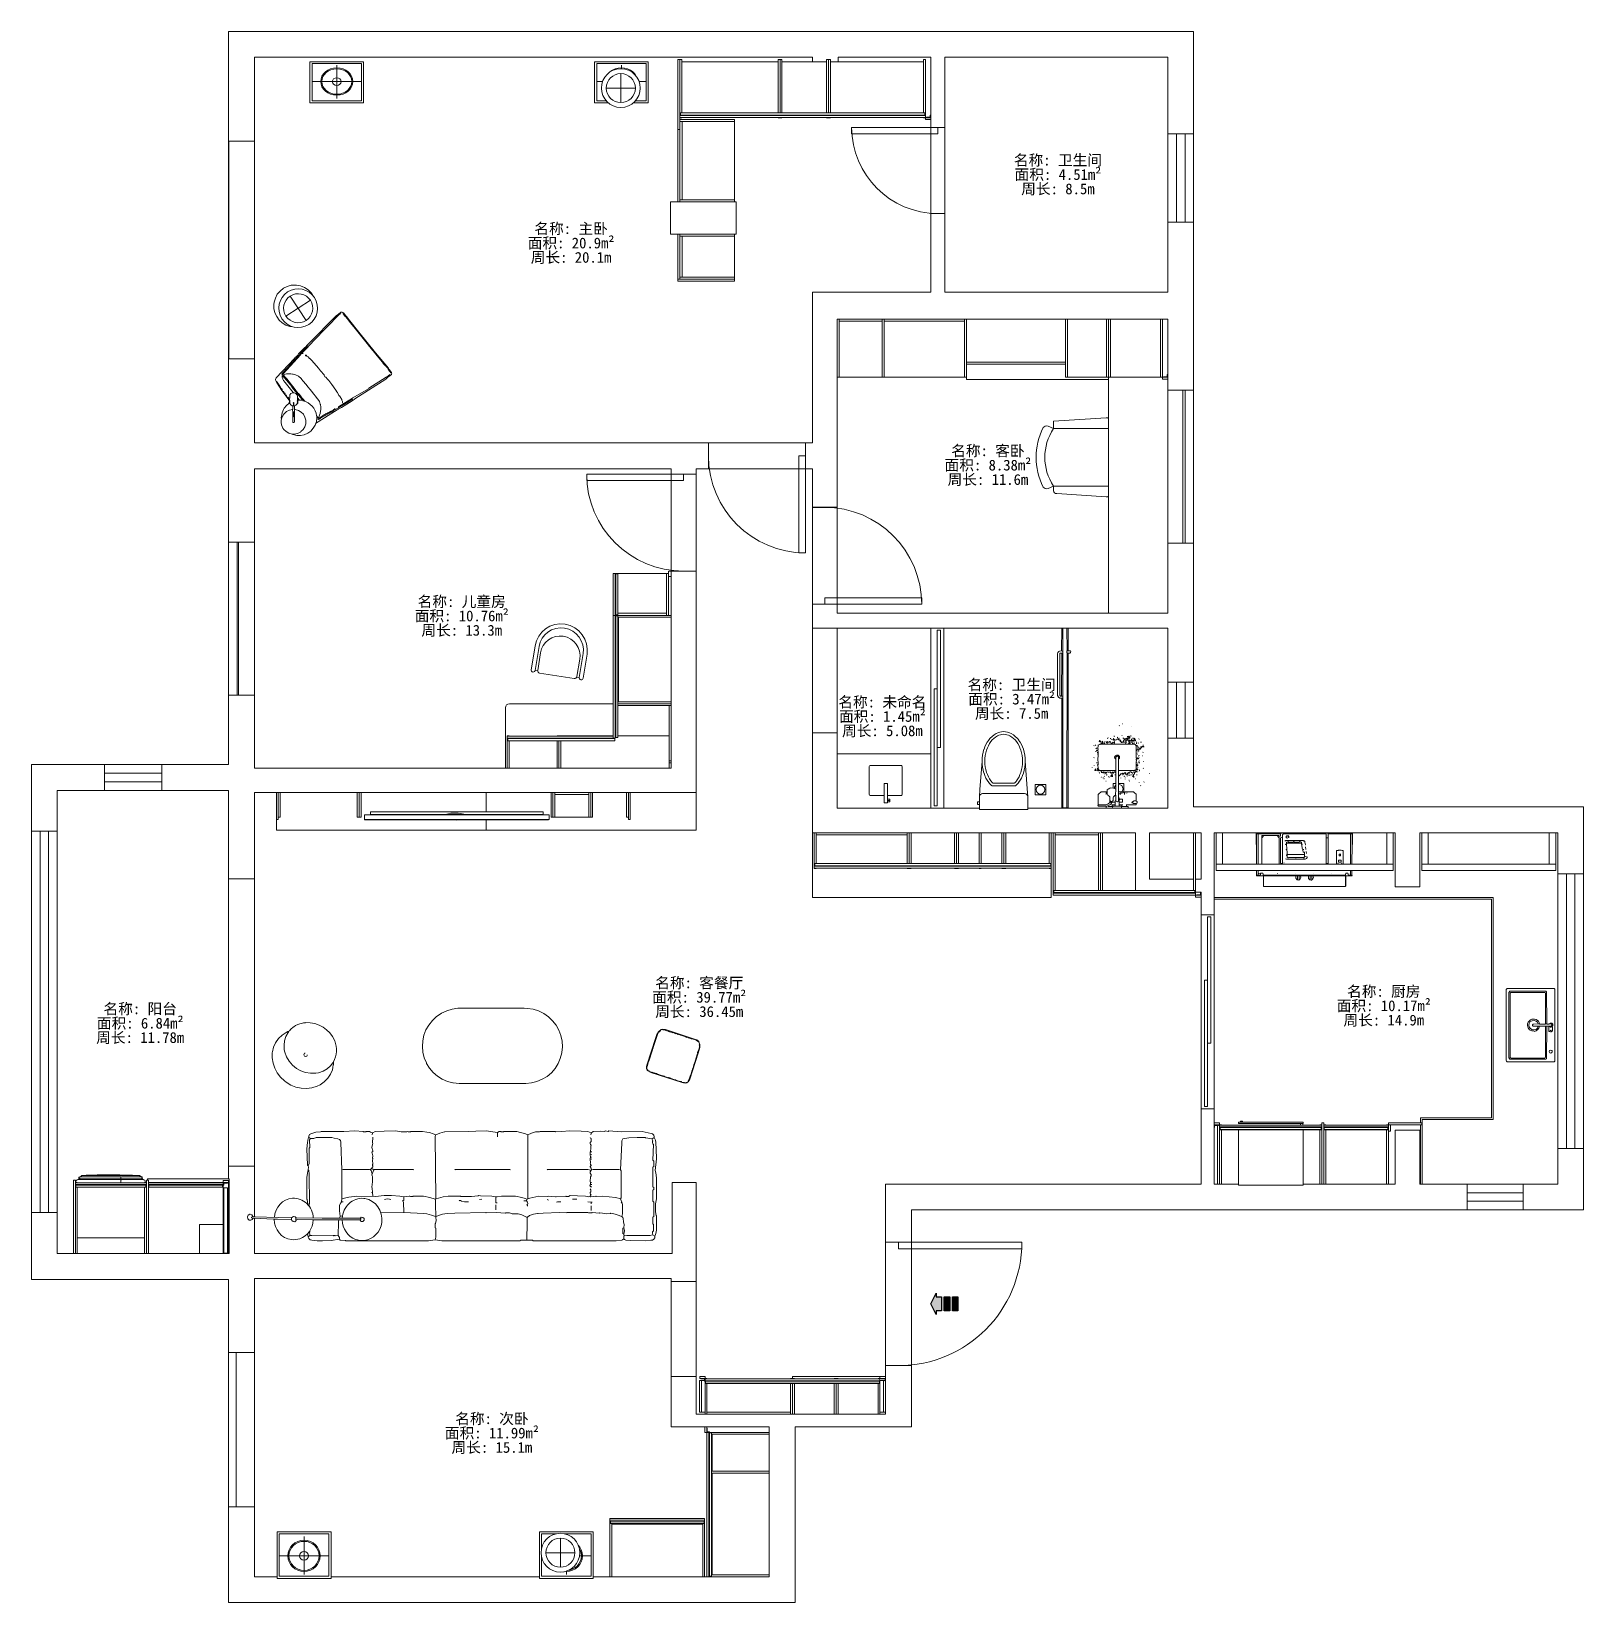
# Model space of a CAD drawing. Header units: millimetres. Extents: x 51796 to 66206, y 23248 to 37834.
import ezdxf

# ---------------------------------------------------------------- set-up
doc = ezdxf.new("R2010")
doc.units = ezdxf.units.MM
doc.header["$LTSCALE"] = 1000
doc.linetypes.add('ACAD_ISO07W100', pattern=[3, 0, -3])
for name, color, linetype, lineweight in [('BS-非承重墙', 255, 'CONTINUOUS', 13), ('DS-定制五金', 2, 'CONTINUOUS', 13), ('DS-定制台面', 4, 'CONTINUOUS', 13), ('DS-定制柜体', 4, 'CONTINUOUS', 13), ('DS-洁具', 4, 'CONTINUOUS', 13), ('DS-活动家具', 4, 'CONTINUOUS', 13), ('DS-电器', 4, 'CONTINUOUS', 13), ('DS-绿化陈设', 4, 'CONTINUOUS', 13), ('DS-门窗', 255, 'CONTINUOUS', 13), ('RC-灯具', 30, 'CONTINUOUS', 13), ('SH-文字标注', 2, 'CONTINUOUS', 13)]:
    doc.layers.add(name, color=color, linetype=linetype, lineweight=lineweight)
doc.layers.add('SH-符号标注', color=1, linetype='CONTINUOUS')
doc.styles.add('T_14_SimSun', font='', dxfattribs={"height": 125})
doc.styles.get('T_14_SimSun').set_extended_font_data('SimSun')

msp = doc.modelspace()

# ---------------------------------------------------------------- texts
at = {"layer": 'SH-文字标注', "color": 2, "char_height": 100, "attachment_point": 5, "line_spacing_factor": 0.8, "style": 'T_14_SimSun'}
for s, insert in [('名称: 卫生间^J面积: 4.51m²^J周长: 8.5m', (61326, 36500)), ('名称: 主卧^J面积: 20.9m²^J周长: 20.1m', (56806, 35864)), ('名称: 客卧^J面积: 8.38m²^J周长: 11.6m', (60676, 33802)), ('名称: 儿童房^J面积: 10.76m²^J周长: 13.3m', (55791, 32402)), ('名称: 卫生间^J面积: 3.47m²^J周长: 7.5m', (60896, 31630)), ('名称: 未命名^J面积: 1.45m²^J周长: 5.08m', (59696, 31469)), ('名称: 客餐厅^J面积: 39.77m²^J周长: 36.45m', (57996, 28862)), ('名称: 厨房^J面积: 10.17m²^J周长: 14.9m', (64351, 28783)), ('名称: 阳台^J面积: 6.84m²^J周长: 11.78m', (52806, 28621)), ('名称: 次卧^J面积: 11.99m²^J周长: 15.1m', (56071, 24816))]:
    msp.add_mtext(s, dxfattribs=dict(at, insert=insert))

# ---------------------------------------------------------------- blocks, each defined once
blk = doc.blocks.new('ARCHITECTURE_bb51bfc6b6a89e73a5ae63aabc937308_d11d9befe2444a8989397190f6dc029f')
at = {"layer": 'DS-门窗', "color": 8, "linetype": 'Continuous'}
for p, q in [((-919, 3472), (-919, 3232)), ((-19, 3472), (-919, 3472)), ((-19, 3232), (-19, 3472)), ((-919, 3232), (-19, 3232))]:
    blk.add_line(p, q, dxfattribs=at)
blk = doc.blocks.new('ARCHITECTURE_2f8ce1b08a18513ec581dcc27d6d4400_313c56b4f69a4e7eb001f8d6396ce801')
at = {"layer": 'DS-门窗', "color": 8, "linetype": 'Continuous'}
for p, q in [((-1035, 3182.5), (-1265, 3182.5)), ((-1265, 3182.5), (-1265, 2282.5)), ((-1035, 2282.5), (-1035, 3182.5)), ((-1265, 2282.5), (-1035, 2282.5))]:
    blk.add_line(p, q, dxfattribs=at)
blk = doc.blocks.new('ARCHITECTURE_2379dd6407bff9f46f33739a188927a2_e79352e206ae4b979991073695d65704')
at = {"layer": 'DS-门窗', "color": 8, "linetype": 'Continuous'}
for p, q in [((275, 1753), (45, 1753)), ((45, 1753), (45, 782)), ((275, 782), (275, 1753)), ((45, 782), (275, 782))]:
    blk.add_line(p, q, dxfattribs=at)
blk = doc.blocks.new('ARCHITECTURE_03e20e75de073818ffad6a15656b5a58_d87aaa8c56ba42d896bc6e86914c385b')
at = {"layer": 'DS-门窗', "color": 8, "linetype": 'Continuous'}
for p, q in [((275, 2875), (45, 2875)), ((45, 2875), (45, 1975)), ((275, 1975), (275, 2875)), ((45, 1975), (275, 1975))]:
    blk.add_line(p, q, dxfattribs=at)
blk = doc.blocks.new('ARCHITECTURE_669dfee1540bb7847a65420b515de278_a7daee4218ea470cb772fe0e5fd43945')
at = {"layer": 'DS-门窗', "color": 8, "linetype": 'Continuous'}
for p, q in [((965, -3948), (725, -3948)), ((725, -3948), (725, -5093)), ((965, -5093), (965, -3948)), ((725, -5093), (965, -5093))]:
    blk.add_line(p, q, dxfattribs=at)
blk = doc.blocks.new('ARCHITECTURE_297a8d36484a726db84e6471e118b054_82538b70600647929502c6bb6423f347')
at = {"layer": 'DS-门窗', "color": 8, "linetype": 'Continuous'}
for p, q in [((3775, -908), (3655, -908)), ((3655, -908), (3655, -2708)), ((3775, -2708), (3775, -908)), ((3655, -2708), (3775, -2708))]:
    blk.add_line(p, q, dxfattribs=at)
blk = doc.blocks.new('ARCHITECTURE_685b794d01df535a33fe0ab8affd4a48_284d86503ffa47be8b621b1f855ca5ab')
at = {"layer": 'DS-门窗', "color": 8, "linetype": 'Continuous'}
for p, q in [((-1035, -4313), (-1265, -4313)), ((-1265, -4313), (-1265, -5193)), ((-1035, -5193), (-1035, -4313)), ((-1265, -5193), (-1035, -5193))]:
    blk.add_line(p, q, dxfattribs=at)
blk = doc.blocks.new('ARCHITECTURE_105c5754293205ada6417fd47f695ace_af8fcf10b19d4ba399242b49e07923ba')
at = {"layer": 'DS-门窗', "color": 8, "linetype": 'Continuous'}
for p, q in [((1275, 6402), (1145, 6402)), ((1145, 6402), (1145, 5602)), ((1275, 5602), (1275, 6402)), ((1145, 5602), (1275, 5602))]:
    blk.add_line(p, q, dxfattribs=at)
blk = doc.blocks.new('ARCHITECTURE_e7ab3c63a644254d701791e1a74c7e4d_61b280cb1393421d8a378c5af0856aac')
at = {"layer": 'DS-门窗', "color": 8, "linetype": 'Continuous'}
for p, q in [((-5135, -573), (-5375, -573)), ((-5375, -573), (-5375, -3243)), ((-5135, -3243), (-5135, -573)), ((-5375, -3243), (-5135, -3243))]:
    blk.add_line(p, q, dxfattribs=at)
blk = doc.blocks.new('ARCHITECTURE_7f6ee10b81fe2d5dde4be0547c62bdaf_2ac714af5e104ece978376e8186cffa9')
at = {"layer": 'DS-门窗', "color": 8, "linetype": 'Continuous'}
for p, q in [((1265, 1753), (1145, 1753)), ((1145, 1753), (1145, 83.001)), ((1265, 83.001), (1265, 1753)), ((1145, 83.001), (1265, 83.001))]:
    blk.add_line(p, q, dxfattribs=at)
blk = doc.blocks.new('DOOR_faa67762d33bd32d73e0d1cabc2d6360_d01cc54c234b42ada8ae57349885f7fc')
at = {"layer": 'DS-门窗', "color": 60, "linetype": 'Continuous'}
for p, q in [((3775, -908), (3655, -908)), ((3655, -908), (3655, -2708)), ((3745, -928), (3715, -928)), ((3715, -928), (3715, -2101)), ((3745, -2101), (3745, -928)), ((3775, -2708), (3775, -908)), ((3715, -1515), (3685, -1515)), ((3685, -1515), (3685, -2688)), ((3715, -2688), (3715, -1515)), ((3715, -2101), (3745, -2101)), ((3655, -2708), (3775, -2708)), ((3685, -2688), (3715, -2688))]:
    blk.add_line(p, q, dxfattribs=at)
blk = doc.blocks.new('DOOR_af0e144fdbdad6c00f3b87f9fb1cc786_085a3b53b3ac4bb0ab427d1b0b78be9d')
at = {"layer": 'DS-门窗', "color": 60, "linetype": 'Continuous'}
for p, q in [((410, 6342.4995), (410, 6402.4995)), ((410, 6402.4995), (1210, 6402.4995)), ((1210, 6342.4995), (410, 6342.4995)), ((1145, 6402.4995), (1275, 6402.4995)), ((1210, 6402.4995), (1210, 6342.4995)), ((1145, 5602.4995), (1275, 5602.4995))]:
    blk.add_line(p, q, dxfattribs=at)
blk.add_arc((1210, 6402.4995), 800, 180, 270, dxfattribs=at)
blk = doc.blocks.new('LEGEND_8e09827f5db369dfd44922994334468a_628f2c672a3a4184885bfae8f8566181')
at = {"layer": 'DS-门窗', "color": 60, "linetype": 'Continuous'}
for p, q in [((0, 240), (0, 0)), ((1145, 240), (1145, 0))]:
    blk.add_line(p, q, dxfattribs=at)
at = {"layer": 'DS-门窗', "color": 60, "linetype": 'Continuous', "flags": 128}
blk.add_lwpolyline([(0, 120), (0, 1265), (60, 1265), (60, 120), (0, 120)], dxfattribs=at)
at = {"layer": 'DS-门窗', "color": 60, "linetype": 'Continuous'}
blk.add_arc((0, 120), 1145, 0, 90, dxfattribs=at)
blk = doc.blocks.new('DOOR_1af8dc72dc0985a1bc71616551738d87_f2bfced82b284c8d94a402f1441ee760')
at = {"layer": 'DS-门窗', "color": 60, "linetype": 'Continuous'}
for p, q in [((1265, 1753), (1145, 1753)), ((1145, 1753), (1145, 83.001)), ((1265, 83.001), (1265, 1753)), ((1235, 1733), (1205, 1733)), ((1205, 1733), (1205, 646.334)), ((1235, 646.334), (1235, 1733)), ((1205, 1189.667), (1175, 1189.667)), ((1175, 1189.667), (1175, 103.001)), ((1205, 103.001), (1205, 1189.667)), ((1205, 646.334), (1235, 646.334)), ((1145, 83.001), (1265, 83.001)), ((1175, 103.001), (1205, 103.001))]:
    blk.add_line(p, q, dxfattribs=at)
blk = doc.blocks.new('WINDOW_3b399493328e3b5c0f6aa1fb37ac264d_3b1bd1150bfe49eeb8cf4fd2a3b96462')
at = {"layer": 'DS-门窗', "color": 60, "linetype": 'Continuous'}
for p, q in [((-5375, 4253), (-5375, 6273)), ((-5375, 6273), (-5135, 6273)), ((-5295, 6273), (-5295, 4253)), ((-5215, 6273), (-5215, 4253)), ((-5135, 6273), (-5135, 4253)), ((-5135, 4253), (-5375, 4253))]:
    blk.add_line(p, q, dxfattribs=at)
blk = doc.blocks.new('DOOR_b4c986a44456557e8c2ea0210878511b_83dba59f8d174bb1a54460501d39336a')
at = {"layer": 'DS-门窗', "color": 60, "linetype": 'Continuous'}
for p, q in [((-2050, 3122.5), (-2050, 3182.5)), ((-2050, 3182.5), (-1150, 3182.5)), ((-1150, 3122.5), (-2050, 3122.5)), ((-1265, 3182.5), (-1035, 3182.5)), ((-1150, 3182.5), (-1150, 3122.5)), ((-1265, 2282.5), (-1035, 2282.5))]:
    blk.add_line(p, q, dxfattribs=at)
blk.add_arc((-1150, 3182.5), 900, 180, 270, dxfattribs=at)
blk = doc.blocks.new('DOOR_d054676a362dd51de5ca4e28a5737788_049f651c20c44d65890ab703c572e907')
at = {"layer": 'DS-门窗', "color": 60, "linetype": 'Continuous'}
for p, q in [((-919.14523, 3232), (-919.14523, 3472)), ((-19.14523, 3232), (-19.14523, 3472)), ((-19.14523, 3352), (-79.14523, 3352)), ((-79.14523, 3352), (-79.14523, 2452)), ((-19.14523, 2452), (-19.14523, 3352)), ((-79.14523, 2452), (-19.14523, 2452))]:
    blk.add_line(p, q, dxfattribs=at)
blk.add_arc((-19.14523, 3352), 900, 180, 270, dxfattribs=at)
blk = doc.blocks.new('DOOR_2a75f1585f0da1e88df76869d2a806cc_f0b37f1425d04a9285064303aa429083')
at = {"layer": 'DS-门窗', "color": 60, "linetype": 'Continuous'}
for p, q in [((275, 2874.72), (45, 2874.72)), ((275, 1974.72), (45, 1974.72)), ((160, 1974.72), (160, 2034.72)), ((160, 2034.72), (1060, 2034.72)), ((1060, 1974.72), (160, 1974.72)), ((1060, 2034.72), (1060, 1974.72))]:
    blk.add_line(p, q, dxfattribs=at)
blk.add_arc((160, 1974.72), 900, 360, 90, dxfattribs=at)
blk = doc.blocks.new('CUMSTOM_a71d953df61382ae56deecf399d9a329_a3a4a9ce98674284ae85eb608491d9569f7c4446-f0e5-49e9-980f-77b418fdae54')
at = {"layer": 'DS-门窗', "color": 60, "linetype": 'Continuous'}
for p, q in [((6125.00025, -3408), (6125.00025, -3648)), ((6644.99975, -3488), (6125.00025, -3488)), ((6644.99975, -3648), (6644.99975, -3408)), ((6644.99975, -3568), (6125.00025, -3568)), ((6125.00025, -3648), (6644.99975, -3648))]:
    blk.add_line(p, q, dxfattribs=at)
blk = doc.blocks.new('CUMSTOM_e6a8a76e0fef9a534f915f74fd8c86be_6f1bc5999b5c4abe9d92d7feac79d85a')
at = {"layer": 'DS-门窗', "color": 60, "linetype": 'Continuous'}
for p, q in [((3345, 6342.49975), (3345, 5522.50025)), ((3585, 6342.49975), (3345, 6342.49975)), ((3425, 6342.49975), (3425, 5522.50025)), ((3505, 6342.49975), (3505, 5522.50025)), ((3585, 5522.50025), (3585, 6342.49975)), ((3345, 5522.50025), (3585, 5522.50025))]:
    blk.add_line(p, q, dxfattribs=at)
blk = doc.blocks.new('CUMSTOM_d18576fa466a91e4be98b2c1b7e347e7_5522682867214d4da6546ab93fb0bd8183608feb-e957-49bb-ace6-e3f0a4eb842d')
at = {"layer": 'DS-门窗', "color": 60, "linetype": 'Continuous'}
for p, q in [((-5135, 2552), (-5375, 2552)), ((-5375, 2552), (-5375, 1132)), ((-5295, 1132), (-5295, 2552)), ((-5215, 2551.99), (-5215, 2552)), ((-5375, 1132), (-5135, 1132)), ((-5215, 1132), (-5215, 1132.01))]:
    blk.add_line(p, q, dxfattribs=at)
blk = doc.blocks.new('CUMSTOM_104f868e18eb1b204f2017aa64f1c887_cccb1e202ff24b6c9459bf3e0cc8807a')
at = {"layer": 'DS-门窗', "color": 60, "linetype": 'Continuous'}
for p, q in [((-6965, -132.49975), (-7205, -132.49975)), ((-7205, -132.49975), (-7205, -3672.50025)), ((-7125, -3672.50025), (-7125, -132.49975)), ((-7045, -3672.50025), (-7045, -132.49975)), ((-6965, -3672.50025), (-6965, -132.49975)), ((-7205, -3672.50025), (-6965, -3672.50025))]:
    blk.add_line(p, q, dxfattribs=at)
blk = doc.blocks.new('CUMSTOM_cf76eb3eda5653971fbb57babc9dbb77_2875c58244a94f368ebc1c17f815d907')
at = {"layer": 'DS-门窗', "color": 60, "linetype": 'Continuous'}
for p, q in [((3345, 1252.499485), (3345, 732.500035)), ((3585, 1252.499485), (3345, 1252.499485)), ((3425, 1252.499485), (3425, 732.500035)), ((3505, 1252.499485), (3505, 732.500035)), ((3585, 732.500035), (3585, 1252.499485)), ((3345, 732.500035), (3585, 732.500035))]:
    blk.add_line(p, q, dxfattribs=at)
blk = doc.blocks.new('CUMSTOM_c12c281b55db85358950fe389fbfdccb_a321b8aa7cc24fa68e679ab8e99421a17b7f139a-045b-47c1-bff3-6260331341ab')
at = {"layer": 'DS-门窗', "color": 60, "linetype": 'Continuous'}
for p, q in [((7205, -528), (6965, -528)), ((7045, -528), (7045, -3078)), ((7125, -528), (7125, -3078)), ((7205, -3078), (7205, -528)), ((6965, -3078), (7205, -3078))]:
    blk.add_line(p, q, dxfattribs=at)
blk = doc.blocks.new('CUMSTOM_a6f41344835aa14e61992a4e474f3341_2db0302d1aa942528906c371d3d3e7f0')
at = {"layer": 'DS-门窗', "color": 60, "linetype": 'Continuous'}
for p, q in [((-5994.99975, 487), (-6525.00025, 487)), ((-6525.00025, 487), (-6525.00025, 247)), ((-5994.99975, 247), (-5994.99975, 487)), ((-6525.00025, 407), (-5994.99975, 407)), ((-6525.00025, 327), (-5994.99975, 327)), ((-6525.00025, 247), (-5994.99975, 247))]:
    blk.add_line(p, q, dxfattribs=at)
blk = doc.blocks.new('CUMSTOM_e91430225ef799c3b19bb267637a228e_a1a7f2a7f2144db2a85c0a8fa787266469e551c0-40e7-4b82-864f-cc4b9683fd08')
at = {"layer": 'DS-门窗', "color": 60, "linetype": 'Continuous'}
for p, q in [((-5135, -4973), (-5375, -4973)), ((-5375, -4973), (-5375, -6403)), ((-5295, -4973.01), (-5295, -4973)), ((-5215, -4973.01), (-5215, -4973)), ((-5375, -6403), (-5135, -6403)), ((-5295, -6403), (-5295, -6402.99)), ((-5215, -6403), (-5215, -6402.99))]:
    blk.add_line(p, q, dxfattribs=at)
blk = doc.blocks.new('CUMSTOM_b51b093c3a42f4daabfe90c68027f4b0_422ed2f30b24401ca8a0d30c999d2b38eac95058-18ac-473e-ad08-3e410ac71121')
at = {"layer": 'DS-门窗', "color": 60, "linetype": 'Continuous'}
for p, q in [((3345, 3962), (3345, 3962)), ((3585, 3962), (3486, 3962)), ((3505, 3962), (3505, 2542)), ((3585, 2542), (3585, 3962)), ((3486, 2542), (3585, 2542))]:
    blk.add_line(p, q, dxfattribs=at)
blk = doc.blocks.new('LEGEND_1c6e75a0ff7c154708730bc581d5d8cd_a4af4908a8af41acb8ffbd039273b958')
at = {"layer": 'DS-洁具', "color": 134, "linetype": 'Continuous'}
for p, q in [((100, 100), (-100, 100)), ((-100, 100), (-100, -99)), ((100, -99), (100, 100)), ((-100, -99), (100, -99))]:
    blk.add_line(p, q, dxfattribs=at)
blk.add_ellipse((0, 0), major_axis=(59.3, -59.4), ratio=1, start_param=1.570796326794896, end_param=7.853981633974481, dxfattribs=at)
blk = doc.blocks.new('LEGEND_e01d610089a77ea920da8b528629d8f3_299786f6a9074a6482ae0bcf16637b68')
at = {"layer": 'DS-活动家具', "color": 134, "linetype": 'Continuous', "flags": 128}
for points in [[(385, 438), (384, 439), (78, 439), (67, 438), (47, 433), (42, 430), (41, 430), (36, 426), (36, 424), (44, 427), (50, 431)], [(50, 431), (59, 430), (63, 434), (84, 435), (87, 432), (95, 432), (97, 434), (98, 435), (140, 435), (143, 432), (150, 434), (151, 435), (198, 435), (201, 432), (211, 432), (213, 434), (214, 435), (253, 435), (256, 432), (266, 433), (269, 435), (280, 436), (281, 435), (328, 434), (331, 432), (353, 432), (355, 434), (368, 434), (372, 432), (375, 435), (387, 435), (397, 434), (403, 430), (415, 431), (416, 432), (395, 438), (385, 438)], [(24, 402), (21, 385), (22, 132), (22, 100), (24, 79), (28, 62), (34, 50), (35, 50), (45, 35), (48, 32), (48, 31), (51, 28), (71, 20), (84, 20), (85, 19), (377, 19), (388, 20), (405, 24), (414, 30), (414, 31)], [(35, 50), (36, 56), (31, 68), (29, 76), (26, 98), (26, 107), (27, 108), (26, 110), (26, 116), (28, 118), (29, 119), (29, 128), (27, 131), (26, 147), (25, 212), (26, 213), (25, 227), (26, 228), (25, 246), (26, 247), (25, 256), (26, 257), (26, 265), (25, 266), (26, 288), (25, 289), (25, 306), (26, 307), (26, 309), (25, 310), (26, 324), (25, 337), (26, 358), (25, 359), (26, 379), (26, 396), (28, 398), (29, 399), (30, 410), (29, 414), (24, 405), (24, 402)], [(25, 337), (27, 337)], [(36, 424), (35, 422), (29, 414)], [(48, 32), (52, 31), (72, 26), (78, 25), (94, 24), (117, 25), (119, 24), (124, 27), (127, 24), (131, 24), (132, 25), (142, 25), (143, 24), (145, 25), (148, 25), (149, 24), (151, 24), (152, 25), (163, 24), (164, 25), (167, 25), (168, 24), (170, 25), (175, 25), (176, 24), (227, 24), (228, 25), (253, 24), (254, 25), (257, 25), (258, 24), (274, 24), (275, 25), (280, 24), (281, 25), (284, 25), (285, 24), (304, 24), (305, 25), (311, 25), (312, 24), (319, 25), (320, 24), (322, 25), (335, 25), (336, 24), (340, 24), (341, 25), (344, 25), (345, 24), (363, 25), (387, 25), (400, 27), (414, 31), (418, 34), (430, 50), (432, 58), (438, 87), (439, 97), (439, 125), (440, 386), (439, 398), (438, 403), (435, 413), (434, 414), (433, 418), (431, 420), (429, 420), (429, 421), (425, 425), (417, 429), (415, 431)], [(418, 34), (418, 42), (420, 44), (423, 54), (430, 62), (433, 86), (434, 125), (435, 191), (434, 192), (434, 213), (435, 214), (434, 232), (435, 233), (435, 235), (434, 236), (434, 344), (436, 346), (434, 387), (433, 397), (433, 405), (429, 420)]]:
    blk.add_lwpolyline(points, dxfattribs=at)
at = {"layer": 'DS-活动家具', "color": 134, "linetype": 'Continuous'}
blk.add_arc((416, 423), 8.99, 12.7768, 91.4732, dxfattribs=at)
blk = doc.blocks.new('LEGEND_71d5a5c5776129be9403621b45d05c88_6420c9a993f0438cb82768af8664376f')
at = {"layer": 'DS-活动家具', "color": 134, "linetype": 'Continuous'}
for p, q in [((27, 42), (28, 265)), ((64, 42), (65, 265)), ((87, 45), (87, 210)), ((456, 45), (456, 210)), ((478, 41), (479, 265)), ((515, 41), (516, 265)), ((64, 42), (87, 42)), ((109, 23), (434, 23)), ((478, 41), (456, 41))]:
    blk.add_line(p, q, dxfattribs=at)
for centre, radius, start, end in [((272, 265), 244, 359.964, 179.964), ((272, 265), 207, 359.964, 179.964), ((272, 210), 185, 359.964, 179.964), ((46, 42), 18.5, 179.964, 359.964), ((109, 45), 22.2, 179.964, 269.964), ((434, 45), 22.2, 269.964, 359.964), ((497, 41), 18.5, 179.964, 359.964)]:
    blk.add_arc(centre, radius, start, end, dxfattribs=at)
blk = doc.blocks.new('CUMSTOM_13ec6a77afa66b328a82db2afd4527de_46209b1a77f742cbb58543002809cc86')
at = {"layer": 'DS-定制柜体', "color": 134, "linetype": 'Continuous'}
for p, q in [((-1002, -5231), (-1002, -5525)), ((-984, -5231), (-1002, -5231)), ((-956, -5231), (-984, -5231)), ((-984, -5231), (-984, -5525)), ((-951, -5231), (-951, -5231)), ((707, -5231), (673, -5231)), ((720, -5231), (707, -5231)), ((707, -5525), (707, -5231)), ((725, -5525), (725, -5231)), ((725, -5231), (725, -5231)), ((-1002, -5525), (-984, -5525)), ((-984, -5525), (-951, -5525)), ((-933, -5525), (-157, -5525)), ((-864, -5525), (-864, -5524)), ((-552, -5524), (-552, -5525)), ((-432, -5524), (-432, -5525)), ((-414, -5525), (-414, -5524)), ((-294, -5525), (-294, -5524)), ((-139, -5525), (-139, -5525)), ((673, -5525), (707, -5525)), ((707, -5525), (725, -5525))]:
    blk.add_line(p, q, dxfattribs=at)
blk = doc.blocks.new('LEGEND_e66be6476f93337403fb6ae0cc652469_c81f13ead51c4e118ed7c182bcbe3d56')
at = {"color": 7, "linetype": 'ACAD_ISO07W100', "ltscale": 24}
blk.add_wipeout([(21, 395), (24, 405), (25, 416), (27, 426), (28, 436), (31, 447), (32, 457), (36, 468), (38, 478), (45, 494), (54, 514), (63, 535), (70, 545), (76, 556), (81, 566), (88, 574), (93, 582), (102, 592), (111, 603), (138, 631), (146, 638), (154, 644), (162, 649), (169, 656), (185, 665), (229, 688), (240, 692), (250, 696), (260, 700), (271, 703), (281, 705), (291, 708), (302, 710), (312, 712), (325, 713), (341, 714), (354, 716), (668, 717), (678, 716), (992, 716), (1003, 714), (1013, 714), (1024, 713), (1034, 712), (1044, 709), (1055, 706), (1065, 704), (1076, 701), (1091, 695), (1101, 692), (1120, 683), (1138, 675), (1148, 669), (1159, 662), (1169, 656), (1177, 651), (1187, 642), (1195, 635), (1203, 629), (1234, 599), (1240, 591), (1247, 583), (1252, 575), (1259, 568), (1265, 557), (1292, 505), (1296, 495), (1300, 484), (1304, 474), (1307, 464), (1309, 453), (1312, 443), (1314, 433), (1316, 414), (1317, 401), (1318, 375), (1320, 349), (1318, 339), (1317, 329), (1316, 318), (1314, 308), (1312, 298), (1309, 287), (1307, 277), (1304, 266), (1297, 251), (1295, 240), (1285, 220), (1277, 202), (1270, 191), (1264, 181), (1257, 170), (1251, 163), (1246, 155), (1239, 147), (1222, 129), (1205, 111), (1198, 104), (1190, 98), (1182, 91), (1172, 85), (1161, 78), (1153, 73), (1104, 47), (1094, 43), (1083, 39), (1073, 35), (1063, 33), (1052, 30), (1042, 28), (1031, 26), (1021, 25), (1011, 22), (990, 21), (974, 20), (671, 18), (660, 20), (341, 20), (330, 21), (320, 22), (310, 25), (299, 26), (289, 30), (278, 33), (268, 35), (255, 41), (245, 43), (232, 48), (211, 57), (201, 64), (193, 69), (182, 76), (175, 81), (167, 86), (159, 92), (151, 98), (144, 104), (112, 134), (106, 142), (99, 150), (93, 157), (86, 168), (80, 178), (75, 186), (66, 202), (50, 230), (46, 240), (42, 251), (40, 261), (36, 272), (33, 282), (31, 292), (29, 303), (27, 313), (25, 324), (24, 337), (23, 349), (23, 349)], dxfattribs=at).dxf.layer = 'DS-活动家具'
at = {"layer": 'DS-活动家具', "color": 134, "linetype": 'Continuous', "flags": 128}
blk.add_lwpolyline([(966, 18), (997, 21), (1049, 29), (1099, 45), (1147, 68), (1190, 99), (1229, 135), (1261, 177), (1287, 223), (1306, 273), (1317, 324), (1319, 377), (1314, 430), (1314, 434), (1300, 485), (1279, 533), (1251, 577), (1217, 617), (1177, 651), (1132, 678), (1084, 698), (1033, 711), (980, 716), (977, 716), (362, 717), (307, 711), (305, 711), (254, 698), (206, 677), (162, 649), (122, 615), (88, 575), (61, 531), (59, 527), (39, 479), (26, 427), (22, 374), (25, 322), (36, 270), (55, 221), (81, 175), (114, 133), (152, 97), (196, 67), (199, 65), (247, 42), (297, 27), (349, 20), (370, 19), (966, 18)], dxfattribs=at)
blk = doc.blocks.new('LEGEND_a0c6cf5950673d6fe147884e4e93b73f_e23e0b045eba48acabedbf664f151b3c')
at = {"color": 7, "linetype": 'ACAD_ISO07W100', "ltscale": 24}
blk.add_wipeout([(153, 473), (161, 477), (649, 477), (653, 469), (653, 31), (645, 27), (157, 27), (153, 35), (153, 35)], dxfattribs=at).dxf.layer = 'DS-活动家具'
at = {"layer": 'DS-活动家具', "color": 134, "linetype": 'Continuous'}
for p, q in [((653, 477), (153, 477)), ((153, 477), (153, 27)), ((173, 457), (173, 47)), ((633, 47), (633, 457)), ((653, 27), (653, 477)), ((153, 27), (653, 27)), ((173, 47), (633, 47))]:
    blk.add_line(p, q, dxfattribs=at)
at = {"color": 7, "linetype": 'ACAD_ISO07W100', "ltscale": 24}
blk.add_wipeout([(403, 260), (444, 260), (444, 257), (444, 255), (444, 253), (444, 251), (443, 249), (442, 247), (442, 245), (441, 243), (440, 241), (439, 239), (438, 237), (436, 235), (435, 233), (434, 232), (432, 230), (431, 229), (429, 227), (427, 226), (425, 225), (424, 224), (422, 222), (420, 222), (418, 221), (416, 220), (414, 219), (411, 219), (409, 218), (407, 218), (405, 218), (403, 218), (403, 218)], dxfattribs=at).dxf.layer = 'DS-活动家具'
blk.add_wipeout([(403, 400), (410, 399), (417, 399), (425, 398), (432, 397), (439, 395), (446, 393), (453, 390), (460, 388), (466, 384), (473, 381), (479, 377), (485, 373), (491, 368), (496, 364), (502, 359), (507, 353), (512, 348), (516, 342), (520, 336), (524, 330), (527, 323), (531, 317), (533, 310), (536, 303), (538, 296), (540, 289), (541, 282), (542, 274), (543, 267), (543, 260), (444, 260), (444, 262), (444, 264), (444, 266), (444, 268), (443, 270), (442, 273), (442, 275), (441, 277), (440, 279), (439, 280), (438, 282), (437, 284), (435, 286), (434, 288), (432, 289), (431, 291), (429, 292), (427, 293), (425, 295), (424, 296), (422, 297), (420, 298), (418, 299), (416, 299), (414, 300), (411, 300), (409, 301), (407, 301), (405, 301), (403, 301), (403, 301)], dxfattribs=at).dxf.layer = 'DS-活动家具'
blk.add_wipeout([(263, 260), (263, 267), (264, 274), (265, 282), (266, 289), (268, 296), (270, 303), (272, 310), (275, 317), (278, 323), (282, 330), (285, 336), (290, 342), (294, 348), (299, 353), (304, 359), (309, 364), (315, 368), (320, 373), (327, 377), (333, 381), (339, 384), (346, 388), (353, 390), (360, 393), (367, 395), (374, 397), (381, 398), (388, 399), (395, 399), (403, 400), (403, 301), (401, 301), (398, 301), (396, 301), (394, 300), (392, 300), (390, 299), (388, 299), (386, 298), (384, 297), (382, 296), (380, 295), (378, 293), (377, 292), (375, 291), (373, 289), (372, 288), (370, 286), (369, 284), (368, 282), (367, 280), (366, 279), (365, 277), (364, 275), (363, 272), (362, 270), (362, 268), (362, 266), (361, 264), (361, 262), (361, 260), (361, 260)], dxfattribs=at).dxf.layer = 'DS-活动家具'
at = {"layer": 'DS-活动家具', "color": 134, "linetype": 'Continuous'}
blk.add_line((633, 457), (173, 457), dxfattribs=at)
at = {"color": 7, "linetype": 'ACAD_ISO07W100', "ltscale": 24}
blk.add_wipeout([(403, 120), (403, 218), (405, 218), (407, 218), (409, 218), (411, 219), (414, 219), (416, 220), (418, 221), (420, 222), (422, 222), (424, 224), (425, 225), (427, 226), (429, 227), (431, 229), (432, 230), (434, 232), (435, 233), (437, 235), (438, 237), (439, 239), (440, 241), (441, 243), (442, 245), (442, 247), (443, 249), (444, 251), (444, 253), (444, 255), (444, 257), (444, 260), (543, 260), (543, 252), (542, 245), (541, 238), (540, 231), (538, 223), (536, 216), (533, 209), (531, 203), (527, 196), (524, 190), (520, 183), (516, 177), (512, 172), (507, 166), (502, 161), (496, 156), (491, 151), (485, 146), (479, 142), (473, 138), (466, 135), (460, 132), (453, 129), (446, 126), (439, 124), (432, 123), (425, 121), (417, 120), (410, 120), (410, 120)], dxfattribs=at).dxf.layer = 'DS-活动家具'
blk.add_wipeout([(361, 260), (403, 260), (403, 218), (401, 218), (398, 218), (396, 218), (394, 219), (392, 219), (390, 220), (388, 221), (386, 222), (384, 222), (382, 224), (380, 225), (378, 226), (377, 227), (375, 229), (373, 230), (372, 232), (370, 233), (369, 235), (368, 237), (367, 239), (366, 241), (365, 243), (364, 245), (363, 247), (362, 249), (362, 251), (362, 253), (361, 255), (361, 257), (361, 257)], dxfattribs=at).dxf.layer = 'DS-活动家具'
blk.add_wipeout([(361, 260), (361, 262), (361, 264), (362, 266), (362, 268), (362, 270), (363, 273), (364, 275), (365, 277), (366, 279), (367, 280), (368, 282), (369, 284), (370, 286), (372, 288), (373, 289), (375, 291), (377, 292), (378, 293), (380, 295), (382, 296), (384, 297), (386, 298), (388, 299), (390, 299), (392, 300), (394, 300), (396, 301), (398, 301), (401, 301), (403, 301), (403, 260), (403, 260)], dxfattribs=at).dxf.layer = 'DS-活动家具'
blk.add_wipeout([(403, 301), (405, 301), (407, 301), (409, 301), (411, 300), (414, 300), (416, 299), (418, 299), (420, 298), (422, 297), (424, 296), (425, 295), (427, 293), (429, 292), (431, 291), (432, 289), (434, 288), (435, 286), (437, 284), (438, 282), (439, 280), (440, 279), (441, 277), (442, 275), (442, 272), (443, 270), (444, 268), (444, 266), (444, 264), (444, 262), (444, 260), (403, 260), (403, 260)], dxfattribs=at).dxf.layer = 'DS-活动家具'
blk.add_wipeout([(263, 260), (361, 260), (361, 257), (361, 255), (362, 253), (362, 251), (362, 249), (363, 247), (364, 245), (365, 243), (366, 241), (367, 239), (368, 237), (369, 235), (370, 233), (372, 232), (373, 230), (375, 229), (377, 227), (378, 226), (380, 225), (382, 223), (384, 222), (386, 222), (388, 221), (390, 220), (392, 219), (394, 219), (396, 218), (398, 218), (401, 218), (403, 218), (403, 120), (395, 120), (388, 120), (381, 121), (374, 123), (367, 124), (360, 126), (353, 129), (346, 132), (339, 135), (333, 138), (327, 142), (320, 146), (315, 151), (309, 156), (304, 161), (299, 166), (294, 172), (290, 177), (285, 183), (282, 190), (278, 196), (275, 203), (272, 209), (270, 216), (268, 223), (266, 231), (265, 238), (264, 245), (263, 252), (263, 252)], dxfattribs=at).dxf.layer = 'DS-活动家具'
at = {"layer": 'DS-活动家具', "color": 134, "linetype": 'Continuous'}
for p, q in [((403, 440), (403, 72)), ((403, 301), (403, 400)), ((403, 400), (403, 301)), ((403, 301), (403, 260)), ((403, 260), (403, 301)), ((173, 260), (633, 260)), ((361, 260), (263, 260)), ((263, 260), (361, 260)), ((361, 260), (403, 260)), ((403, 260), (361, 260)), ((403, 260), (444, 260)), ((403, 218), (403, 260)), ((403, 260), (403, 218)), ((444, 260), (403, 260)), ((403, 120), (403, 218)), ((403, 218), (403, 120)), ((543, 260), (444, 260)), ((444, 260), (543, 260))]:
    blk.add_line(p, q, dxfattribs=at)
for radius, start, end in [(150, 0, 180), (140, 90, 180), (140, 0, 180), (41.7, 90, 180), (41.7, 90, 180), (41.7, 0, 180), (140, 0, 90), (41.7, 0, 90), (41.7, 0, 90), (150, 180, 0), (140, 180, 270), (140, 180, 0), (41.7, 180, 270), (41.7, 180, 270), (41.7, 180, 0), (41.7, 270, 360), (41.7, 270, 360), (140, 270, 360)]:
    blk.add_arc((403, 260), radius, start, end, dxfattribs=at)
blk = doc.blocks.new('CUMSTOM_fd50e69e286cbe8b883002eca9e0600f_4c022fcb29f64f36b20cb43fde9b8eda')
at = {"layer": 'DS-定制柜体', "color": 134, "linetype": 'Continuous'}
blk.add_line((-1053, -122), (-1053, -123), dxfattribs=at)
blk = doc.blocks.new('LEGEND_d42c7cbbfe6d7e52eb4246f06295651d_80ebf1eb92404da89ccdcba64fecb883')
at = {"color": 7, "linetype": 'ACAD_ISO07W100', "ltscale": 24}
blk.add_wipeout([(21, 323), (22, 331), (23, 339), (24, 347), (25, 355), (26, 363), (28, 371), (30, 379), (32, 387), (34, 395), (36, 403), (42, 417), (55, 445), (60, 453), (65, 461), (70, 471), (75, 477), (79, 483), (86, 491), (91, 497), (95, 503), (115, 523), (121, 528), (127, 533), (133, 538), (139, 542), (145, 546), (151, 551), (159, 556), (171, 563), (193, 575), (201, 578), (211, 583), (219, 585), (227, 588), (235, 590), (243, 592), (251, 594), (259, 596), (267, 598), (277, 599), (285, 601), (295, 601), (329, 602), (337, 601), (345, 600), (353, 599), (361, 597), (369, 596), (377, 594), (385, 592), (393, 590), (401, 588), (413, 583), (427, 577), (453, 565), (459, 560), (465, 556), (473, 549), (479, 544), (485, 539), (505, 520), (510, 514), (515, 508), (520, 500), (525, 494), (535, 476), (543, 462), (546, 454), (549, 446), (552, 438), (555, 430), (557, 422), (558, 414), (560, 406), (561, 398), (562, 390), (563, 382), (563, 374), (576, 348), (579, 340), (582, 332), (585, 324), (587, 316), (589, 308), (590, 300), (591, 292), (593, 284), (593, 256), (592, 248), (591, 240), (590, 232), (589, 224), (587, 216), (585, 208), (582, 200), (580, 192), (573, 176), (562, 152), (557, 144), (552, 136), (548, 130), (544, 124), (539, 118), (530, 109), (505, 83), (499, 79), (493, 74), (487, 70), (481, 66), (475, 61), (429, 37), (421, 34), (413, 32), (405, 29), (397, 27), (389, 25), (381, 24), (373, 22), (357, 21), (345, 20), (331, 19), (323, 20), (315, 21), (307, 22), (299, 23), (291, 25), (283, 27), (275, 29), (267, 31), (229, 49), (221, 54), (215, 58), (207, 63), (195, 75), (189, 79), (183, 85), (176, 91), (166, 95), (134, 110), (128, 114), (122, 118), (116, 122), (108, 129), (100, 136), (84, 151), (79, 156), (74, 162), (69, 168), (64, 174), (58, 184), (53, 192), (46, 204), (43, 212), (38, 222), (35, 230), (33, 238), (30, 246), (28, 254), (26, 262), (24, 270), (23, 280), (22, 290), (22, 290)], dxfattribs=at).dxf.layer = 'DS-绿化陈设'
at = {"layer": 'DS-绿化陈设', "color": 134, "linetype": 'Continuous'}
blk.add_line((176, 91), (178, 90), dxfattribs=at)
at = {"layer": 'DS-绿化陈设', "color": 134, "linetype": 'Continuous', "flags": 128}
for points in [[(167, 94), (164, 94), (154, 99), (153, 100), (133, 110), (115, 122), (83, 152), (57, 186), (37, 225), (25, 267), (21, 298), (23, 346), (33, 393), (51, 438), (76, 479), (107, 516), (144, 547), (160, 557), (202, 579), (247, 594), (294, 602), (342, 601), (388, 592), (433, 576), (437, 574), (473, 550), (505, 520), (531, 485), (549, 445), (561, 403), (563, 386), (562, 384), (564, 377), (563, 375), (558, 382)], [(558, 382), (557, 382), (555, 384), (528, 415), (496, 439), (460, 457), (420, 468), (399, 470), (354, 469), (310, 460), (268, 444), (230, 420), (196, 390), (169, 355), (148, 315), (134, 272), (130, 247), (130, 204), (131, 203), (138, 163), (154, 126), (171, 99), (171, 98), (176, 93), (176, 91), (168, 93), (167, 94)], [(303, 297), (303, 308), (310, 317), (321, 318), (330, 312), (333, 309), (333, 303)], [(592, 281), (590, 303), (586, 320), (584, 327), (574, 353), (564, 371), (563, 375)], [(167, 94), (171, 98)]]:
    blk.add_lwpolyline(points, dxfattribs=at)
at = {"layer": 'DS-绿化陈设', "color": 134, "linetype": 'Continuous'}
for centre, radius, start, end in [((311, 298), 8.12, 187.9309, 269.6972), ((564, 375), 9.4, 102.8043, 130.3258), ((357, 269), 236, 345.8831, 3.0155), ((332, 282), 264, 273.9946, 344.3759), ((339, 236), 217, 222.2114, 272.9279)]:
    blk.add_arc(centre, radius, start, end, dxfattribs=at)
blk = doc.blocks.new('LEGEND_e6cc38ed7a8f6745db35948666e4140f_f4e86761f1e74bf4b27b980a7b0997fe')
at = {"layer": 'DS-活动家具', "color": 134, "linetype": 'Continuous', "flags": 128}
blk.add_lwpolyline([(226, 19), (265, 26), (302, 40), (335, 62), (363, 90), (386, 123), (401, 159), (408, 198), (408, 238), (406, 246), (396, 284), (378, 319), (353, 350), (323, 375), (288, 393), (250, 404), (229, 407), (190, 406), (152, 397), (116, 381), (84, 358), (58, 329), (38, 295), (26, 258), (21, 219), (24, 180), (25, 173), (37, 136), (57, 101), (83, 71), (114, 48), (149, 30), (188, 21), (226, 19)], dxfattribs=at)
blk = doc.blocks.new('CUMSTOM_23b6eebae6754c19e0d54bde347b79e6_2b170329d6b9465496e83d7e317be3c2')
at = {"layer": 'DS-定制柜体', "color": 134, "linetype": 'Continuous'}
for p, q in [((-1035, 227), (-2983, 227)), ((-2983, 227), (-2983, 47)), ((-1035, -123), (-1035, 227)), ((-2983, -26), (-2983, -123)), ((-2983, -123), (-1035, -123))]:
    blk.add_line(p, q, dxfattribs=at)
blk = doc.blocks.new('CUMSTOM_2e9a591e281f588382967811562a7b50_3481fa00b7294065b1eb5e2c484e9166')
at = {"layer": 'DS-定制柜体', "color": 134, "linetype": 'Continuous'}
for p, q in [((-2983, 227), (-4931, 227)), ((-4931, 227), (-4931, -123)), ((-4931, -123), (-2983, -123)), ((-2983, -103), (-2983, -103))]:
    blk.add_line(p, q, dxfattribs=at)
blk = doc.blocks.new('LEGEND_1ba91fc26ca62b07939f416821a10b78_fe604f6304b84351ae7bb765593af5c6')
at = {"color": 7, "linetype": 'ACAD_ISO07W100', "ltscale": 24}
blk.add_wipeout([(269, 832), (277, 836), (715, 836), (719, 828), (719, 794), (726, 788), (734, 788), (738, 780), (738, 766), (731, 761), (723, 760), (719, 752), (719, 710), (718, 702), (717, 694), (717, 684), (716, 676), (715, 668), (715, 658), (714, 650), (713, 642), (713, 632), (712, 624), (711, 616), (711, 604), (710, 596), (709, 588), (709, 578), (708, 570), (707, 562), (707, 552), (706, 544), (705, 536), (705, 526), (704, 518), (703, 510), (703, 500), (702, 492), (701, 484), (701, 472), (700, 464), (699, 456), (699, 446), (698, 438), (697, 430), (697, 420), (696, 412), (695, 404), (695, 394), (694, 386), (694, 368), (693, 360), (692, 352), (691, 344), (690, 336), (689, 328), (688, 320), (686, 312), (685, 304), (683, 296), (681, 288), (678, 280), (676, 272), (673, 264), (671, 256), (666, 246), (658, 228), (653, 220), (648, 210), (643, 202), (639, 196), (632, 188), (627, 182), (620, 174), (599, 152), (591, 147), (585, 142), (577, 137), (543, 119), (535, 117), (527, 115), (519, 113), (507, 112), (483, 111), (475, 112), (467, 113), (459, 115), (451, 118), (443, 120), (433, 125), (419, 131), (413, 135), (407, 140), (399, 145), (393, 150), (387, 154), (361, 180), (356, 188), (351, 194), (345, 204), (340, 210), (320, 250), (317, 258), (314, 266), (311, 274), (309, 282), (307, 290), (305, 298), (302, 306), (301, 314), (300, 322), (299, 330), (297, 338), (296, 352), (295, 366), (294, 392), (293, 406), (292, 418), (291, 432), (290, 446), (289, 458), (288, 472), (287, 486), (286, 498), (285, 512), (284, 526), (283, 538), (282, 552), (281, 566), (280, 578), (279, 592), (278, 606), (277, 618), (276, 632), (275, 646), (274, 658), (273, 670), (272, 684), (271, 696), (270, 708), (270, 708)], dxfattribs=at).dxf.layer = 'DS-洁具'
at = {"layer": 'DS-洁具', "color": 134, "linetype": 'Continuous'}
for p, q in [((269, 836), (269, 716)), ((719, 836), (269, 836)), ((718, 788), (738, 788)), ((738, 762), (718, 762)), ((719, 716), (719, 836)), ((738, 788), (738, 762)), ((269, 716), (275, 640)), ((275, 640), (294, 386)), ((689, 686), (299, 686)), ((602, 616), (385, 616)), ((593, 591), (395, 591)), ((714, 650), (694, 386)), ((719, 716), (714, 650))]:
    blk.add_line(p, q, dxfattribs=at)
for centre, radius, start, end in [((299, 716), 30, 180, 270), ((528, 453), 217, 131.2706, 143.1301), ((528, 453), 192, 134.0094, 143.1301), ((459, 453), 192, 36.8699, 45.9906), ((459, 453), 217, 36.8699, 48.7294), ((689, 716), 30, 270, 0), ((667, 386), 374, 162.7421, 180), ((582, 413), 284, 143.1301, 162.7421), ((667, 386), 349, 162.7421, 180), ((582, 413), 259, 143.1301, 162.7421), ((405, 413), 259, 17.2579, 36.8699), ((405, 413), 284, 17.2579, 36.8699), ((320, 386), 349, 0, 17.2579), ((320, 386), 374, 0, 17.2579), ((667, 386), 374, 180, 197.2579), ((667, 386), 349, 180, 197.2579), ((320, 386), 349, 342.7421, 0), ((320, 386), 374, 342.7421, 0), ((582, 360), 284, 197.2579, 216.8699), ((582, 360), 259, 197.2579, 216.8699), ((528, 319), 217, 216.8699, 241.0888), ((528, 319), 192, 216.8699, 241.0888), ((494, 257), 121, 241.0888, 270), ((494, 257), 121, 270, 298.9112), ((459, 319), 192, 298.9112, 323.1301), ((459, 319), 217, 298.9112, 323.1301), ((405, 360), 259, 323.1301, 342.7421), ((405, 360), 284, 323.1301, 342.7421), ((494, 257), 146, 241.0888, 270), ((494, 257), 146, 270, 298.9112)]:
    blk.add_arc(centre, radius, start, end, dxfattribs=at)
blk = doc.blocks.new('LEGEND_00c73ca1e543cdb8bcc22da0e53d18ba_5e117cb989ac430899ba690c7c101d2d')
at = {"layer": 'DS-活动家具', "color": 134, "linetype": 'Continuous', "flags": 128}
for points in [[(119, 1035), (70, 1029), (55, 1026), (43, 1015), (37, 1001), (37, 998), (25, 940), (25, 801), (33, 764), (33, 698), (27, 653), (25, 649), (25, 448), (31, 407), (37, 378), (38, 351), (37, 341), (45, 319), (45, 296), (45, 177), (53, 168), (49, 99), (57, 86)], [(57, 86), (90, 86), (111, 78), (255, 78), (279, 84), (312, 88), (326, 94), (336, 105), (339, 121), (339, 123), (349, 378), (349, 645), (345, 673), (338, 682), (328, 706), (326, 757), (332, 808), (333, 809), (322, 835), (318, 862), (316, 986), (326, 1004), (328, 1022), (249, 1034), (169, 1037), (119, 1035)], [(2948, 1029), (2895, 1035), (2123, 1035), (2119, 1031), (2008, 1031), (2004, 1035), (1277, 1035), (1215, 1027), (1154, 1035), (386, 1035), (382, 1033), (333, 1031), (328, 1022)], [(1215, 1027), (1220, 1002), (1220, 920), (1215, 916), (1215, 879), (1218, 874), (1224, 846), (1222, 817), (1220, 809), (1218, 698), (1217, 657), (1215, 649), (1220, 645), (1215, 66), (1219, 57), (1220, 53)], [(2065, 1031), (2067, 866), (2069, 821), (2070, 817), (2091, 802), (2127, 788), (2165, 782), (2172, 782), (2217, 778), (2369, 774), (2431, 776), (2435, 772), (2632, 772), (2636, 776), (2669, 776), (2673, 772), (2739, 780), (2743, 776), (2768, 778), (2805, 784), (2842, 781), (2846, 780), (2886, 790), (2922, 800), (2928, 803), (2948, 809), (2957, 821), (2959, 826)], [(2959, 826), (2962, 862), (2969, 883), (2969, 883), (2965, 916), (2971, 939), (2969, 962), (2965, 973), (2969, 990), (2965, 994), (2965, 1018), (2952, 1028), (2948, 1029)], [(3215, 1029), (3170, 1035), (3026, 1033), (2985, 1029), (2971, 1023), (2965, 1018)], [(2969, 990), (2993, 988), (3211, 987), (3232, 981), (3252, 994), (3252, 1009), (3244, 1022), (3231, 1029), (3216, 1029), (3215, 1029)], [(316, 986), (312, 986), (287, 990), (283, 986), (271, 986), (267, 990), (69, 987), (53, 986), (37, 998)], [(37, 378), (41, 382), (47, 415), (45, 423), (49, 690), (45, 694), (49, 817), (45, 821), (45, 916), (49, 920), (53, 924), (53, 953), (49, 957), (52, 981), (53, 986)], [(2657, 49), (2661, 45), (2661, 33), (2664, 32), (2681, 22), (2747, 19), (2788, 21), (2792, 16), (2821, 21), (2825, 16), (2940, 25), (3137, 21), (3219, 39), (3231, 42), (3243, 55), (3248, 71), (3248, 78), (3259, 100), (3263, 124), (3263, 127), (3266, 185), (3269, 275), (3256, 382), (3262, 406), (3269, 452), (3269, 645), (3260, 694), (3260, 768), (3266, 800), (3269, 805), (3269, 936), (3263, 969), (3256, 988), (3252, 994)], [(2965, 916), (2956, 920), (2956, 969), (2965, 973)], [(3228, 90), (3228, 94), (3236, 107), (3232, 111), (3230, 124), (3235, 136), (3240, 140), (3236, 287), (3244, 296), (3244, 345), (3236, 353), (3236, 534), (3244, 542), (3244, 558), (3236, 567), (3236, 669), (3244, 678), (3244, 809), (3236, 817), (3236, 879), (3240, 883), (3240, 944), (3232, 953), (3232, 969), (3236, 973), (3232, 981)], [(333, 809), (353, 803), (403, 786), (468, 779), (588, 777), (595, 775), (920, 773), (924, 772), (1109, 783), (1137, 786), (1182, 798), (1208, 807), (1220, 809), (1240, 804), (1245, 802), (1284, 788), (1325, 782), (1326, 782), (1396, 778), (1684, 772), (1688, 776), (1782, 774), (1868, 780), (1872, 776), (1905, 776), (1930, 784), (1950, 784), (1985, 785), (2019, 794), (2049, 809), (2062, 816), (2070, 817)], [(924, 628), (924, 657), (916, 665), (922, 678), (924, 772)], [(1778, 702), (1778, 747)], [(2661, 710), (2661, 756)], [(3248, 78), (3228, 90), (3166, 81), (3162, 78), (3088, 75), (3013, 81), (2956, 90), (2947, 108), (2946, 127), (2946, 127), (2936, 378), (2940, 386), (2940, 636), (2936, 645), (2948, 678), (2954, 698), (2954, 785), (2948, 809)], [(345, 673), (361, 673)], [(349, 645), (373, 639), (415, 630), (488, 622), (661, 624), (743, 616), (809, 616), (887, 622), (924, 628), (973, 620), (981, 620), (986, 624), (1006, 624), (1010, 620), (1105, 620), (1166, 634), (1215, 649)], [(632, 583), (624, 587)], [(645, 378), (632, 407), (628, 423), (631, 432), (634, 439), (634, 489), (628, 538), (631, 546), (632, 583), (636, 624)], [(907, 665), (916, 665)], [(1220, 645), (1224, 647), (1290, 626), (1334, 622), (1450, 620), (1454, 624), (1552, 624), (1614, 618), (1618, 616), (1634, 618), (1741, 622), (1778, 628), (1790, 627), (1831, 620), (1959, 620), (2020, 634), (2049, 644), (2065, 649), (2074, 645), (2094, 639), (2176, 620), (2258, 624), (2263, 620), (2332, 626), (2336, 628), (2427, 620), (2431, 624), (2451, 624), (2468, 616), (2534, 618), (2611, 622), (2640, 626), (2653, 624), (2657, 628), (2706, 620), (2710, 624), (2772, 620), (2887, 635), (2899, 638), (2928, 644), (2936, 645)], [(1437, 665), (1441, 661), (1450, 661), (1458, 668), (1487, 675), (1517, 675), (1523, 673)], [(1647, 649), (1626, 653)], [(1778, 628), (1778, 682), (1790, 682)], [(2037, 665), (2061, 665), (2071, 676), (2074, 690), (2070, 702)], [(2061, 702), (2070, 702)], [(2065, 649), (2061, 665)], [(2070, 702), (2070, 714)], [(2074, 645), (2074, 53)], [(2254, 653), (2267, 657)], [(2488, 649), (2529, 649)], [(2632, 673), (2661, 678), (2673, 678)], [(2653, 587), (2657, 608), (2653, 624)], [(2657, 608), (2665, 608)], [(2661, 678), (2661, 694)], [(2948, 678), (2940, 682)], [(2653, 78), (2657, 82), (2661, 86), (2661, 103), (2661, 115), (2653, 123), (2653, 136), (2657, 140), (2662, 147), (2659, 156), (2659, 156), (2660, 182), (2655, 201), (2657, 209), (2653, 214), (2653, 234), (2657, 259), (2653, 275), (2657, 316), (2653, 320), (2657, 328), (2661, 333), (2661, 337), (2653, 345), (2653, 349), (2662, 362), (2665, 378), (2661, 382), (2660, 385), (2652, 395), (2652, 408), (2660, 418), (2661, 419), (2661, 431), (2656, 443), (2653, 485), (2657, 493), (2656, 509), (2657, 513), (2651, 521), (2652, 530), (2660, 536), (2669, 534)], [(2657, 513), (2669, 513)], [(2657, 493), (2665, 493)], [(37, 341), (29, 333), (25, 181), (31, 123), (37, 87), (41, 74), (44, 65), (49, 49), (62, 42), (108, 28), (152, 23), (156, 21), (366, 22), (468, 16), (546, 22), (550, 25), (571, 25), (575, 21), (604, 21), (616, 26), (632, 33)], [(636, 74), (632, 127), (636, 131), (634, 140), (628, 168), (636, 201), (636, 205), (628, 214), (631, 222), (636, 246), (632, 267), (636, 271), (636, 279), (632, 283), (632, 304), (636, 308), (636, 324), (632, 328), (632, 337), (636, 341), (636, 349), (624, 365), (616, 374), (616, 378), (604, 374), (361, 374), (349, 378)], [(616, 378), (620, 382), (628, 407), (632, 407)], [(645, 378), (648, 377), (653, 374), (1010, 374), (1014, 378)], [(1396, 378), (1400, 374), (1909, 374), (1914, 378)], [(2254, 378), (2258, 374), (2632, 374), (2657, 381), (2661, 382), (2665, 378), (2681, 374), (2920, 374), (2936, 378)], [(2653, 275), (2669, 279)], [(2653, 234), (2669, 238)], [(2657, 259), (2665, 259)], [(2657, 209), (2669, 209)], [(628, 49), (632, 45), (632, 33), (636, 32), (657, 22), (743, 19), (850, 16), (899, 25), (953, 25), (957, 21), (965, 25), (986, 25), (990, 21), (1096, 21), (1137, 26), (1162, 30), (1195, 42), (1220, 53), (1259, 35), (1301, 24), (1305, 23)], [(1305, 23), (1524, 22), (1593, 19), (1688, 16), (1794, 29), (1810, 21), (1811, 21), (1823, 21), (1827, 25), (1848, 25), (1852, 21), (1971, 21), (2053, 42), (2074, 53), (2108, 36), (2145, 25), (2184, 23), (2184, 23)], [(1794, 29), (1794, 70)], [(2184, 23), (2189, 21), (2328, 21), (2332, 25), (2386, 22), (2464, 16), (2571, 19), (2632, 22), (2661, 33)]]:
    blk.add_lwpolyline(points, dxfattribs=at)
at = {"layer": 'DS-活动家具', "color": 134, "linetype": 'Continuous'}
for centre, radius, start, end in [((774, 725), 78.7, 246.9721, 293.0279), ((2373, 791), 118, 254.2109, 274.3679), ((2638, 571), 22.3, 312.6101, 47.3899), ((622, 393), 27.2, 274.8022, 327.1253), ((69, 53), 34.9, 109.7889, 143.9509)]:
    blk.add_arc(centre, radius, start, end, dxfattribs=at)
blk = doc.blocks.new('LEGEND_8ef4a6a2fcf2d3ff50b67913fbf60636_13cc5a440c37432388fbdd75a5dbb1c4')
at = {"color": 7, "linetype": 'ACAD_ISO07W100', "ltscale": 24}
blk.add_wipeout([(21, 57), (23, 65), (24, 73), (23, 93), (22, 105), (23, 113), (24, 121), (25, 129), (26, 137), (27, 145), (28, 153), (28, 161), (29, 169), (30, 177), (31, 185), (32, 193), (33, 201), (34, 209), (35, 217), (35, 225), (36, 233), (37, 241), (38, 249), (39, 257), (40, 265), (41, 273), (42, 281), (42, 289), (43, 297), (44, 305), (45, 313), (46, 321), (47, 329), (48, 337), (49, 345), (49, 353), (50, 361), (51, 369), (52, 377), (53, 385), (54, 393), (55, 401), (56, 409), (56, 417), (57, 425), (58, 433), (59, 441), (60, 449), (60, 461), (61, 469), (63, 477), (64, 485), (65, 493), (66, 501), (66, 509), (67, 517), (68, 525), (69, 533), (69, 543), (70, 551), (71, 559), (72, 567), (74, 575), (75, 583), (77, 591), (78, 599), (80, 607), (81, 615), (81, 625), (83, 633), (84, 641), (85, 649), (86, 657), (87, 665), (89, 673), (90, 681), (91, 689), (92, 697), (93, 705), (94, 713), (95, 721), (96, 729), (97, 737), (98, 745), (99, 753), (100, 761), (101, 769), (102, 777), (103, 785), (104, 793), (105, 801), (106, 809), (107, 817), (108, 825), (109, 833), (110, 841), (111, 849), (112, 857), (113, 865), (114, 873), (115, 881), (117, 889), (121, 897), (127, 903), (135, 906), (143, 908), (151, 910), (165, 911), (175, 911), (183, 913), (193, 913), (203, 914), (213, 915), (221, 916), (235, 917), (243, 917), (253, 918), (269, 919), (299, 920), (313, 921), (331, 922), (445, 923), (453, 922), (465, 922), (473, 921), (485, 921), (493, 920), (505, 920), (513, 919), (531, 919), (539, 918), (551, 918), (559, 917), (567, 916), (575, 915), (583, 914), (591, 914), (599, 913), (607, 912), (615, 911), (623, 910), (633, 910), (641, 908), (649, 907), (659, 903), (669, 893), (672, 885), (673, 875), (674, 867), (676, 859), (677, 845), (678, 837), (679, 829), (680, 821), (681, 813), (683, 805), (684, 791), (685, 783), (686, 775), (687, 767), (689, 759), (690, 745), (691, 737), (692, 729), (693, 721), (695, 713), (696, 699), (697, 691), (698, 683), (699, 675), (700, 667), (702, 659), (703, 645), (704, 635), (706, 627), (707, 613), (708, 605), (710, 597), (712, 589), (713, 581), (715, 573), (716, 561), (717, 551), (718, 543), (719, 535), (720, 525), (721, 517), (722, 505), (723, 491), (724, 481), (726, 473), (727, 461), (728, 453), (729, 445), (730, 437), (731, 429), (732, 419), (733, 409), (734, 401), (735, 391), (736, 381), (737, 373), (738, 363), (739, 353), (740, 345), (741, 335), (742, 325), (743, 317), (744, 307), (745, 297), (746, 289), (747, 279), (748, 269), (749, 261), (750, 251), (751, 243), (752, 233), (753, 223), (754, 215), (755, 205), (756, 195), (757, 187), (758, 177), (759, 167), (760, 159), (761, 149), (762, 139), (763, 131), (764, 121), (765, 111), (766, 103), (767, 93), (768, 73), (766, 65), (767, 39), (763, 31), (757, 25), (749, 22), (741, 20), (733, 21), (721, 21), (713, 22), (705, 21), (687, 20), (679, 21), (635, 21), (627, 22), (557, 22), (549, 23), (517, 23), (393, 22), (385, 23), (247, 23), (201, 22), (155, 21), (109, 20), (83, 19), (75, 21), (63, 21), (55, 22), (45, 22), (37, 23), (27, 27), (22, 35), (22, 35)], dxfattribs=at).dxf.layer = 'DS-活动家具'
at = {"layer": 'DS-活动家具', "color": 134, "linetype": 'Continuous', "flags": 128}
for points in [[(125, 902), (122, 898), (115, 885), (114, 880), (91, 691), (83, 633), (82, 628), (81, 622), (82, 621), (77, 596), (75, 587), (71, 560), (63, 472), (63, 471), (65, 464), (69, 464), (73, 472), (73, 474)], [(73, 474), (77, 512), (86, 578), (91, 610), (99, 662), (99, 671), (102, 691), (121, 801), (122, 805), (123, 822), (126, 824), (136, 828), (138, 830), (143, 833), (159, 842), (171, 845), (179, 845), (201, 847), (464, 848), (585, 846), (609, 846), (622, 844), (623, 843), (641, 837), (641, 836), (645, 832), (645, 832), (647, 832), (654, 825), (663, 823), (668, 811), (668, 809), (677, 745), (707, 550), (708, 544), (715, 475), (716, 474), (720, 474), (723, 481), (724, 482), (722, 511), (715, 573), (713, 583), (709, 597), (709, 601), (706, 616), (706, 630), (703, 640), (672, 886), (663, 899), (650, 906), (645, 907)], [(139, 907), (139, 906), (142, 903), (144, 904), (148, 904), (149, 903), (152, 904), (154, 905), (159, 905), (160, 904), (163, 904), (166, 911), (166, 911), (138, 907), (125, 902)], [(633, 910), (627, 910), (547, 918), (532, 918), (531, 919), (516, 919), (435, 923), (350, 923), (315, 922), (314, 921), (254, 919), (253, 918), (244, 918), (242, 916), (229, 917), (228, 916), (227, 915), (223, 915), (222, 916), (199, 914), (177, 912), (176, 911), (167, 912), (166, 911)], [(175, 907), (175, 911)], [(185, 913), (187, 905), (192, 908), (200, 907), (201, 908), (209, 908), (211, 907), (215, 910), (215, 916)], [(226, 912), (226, 915)], [(241, 913), (241, 916)], [(253, 918), (256, 911), (259, 911), (261, 918), (261, 919)], [(272, 920), (275, 911), (281, 914), (281, 920)], [(292, 921), (295, 912), (305, 915), (306, 915), (306, 921)], [(323, 922), (324, 914), (325, 913), (334, 913), (338, 914), (341, 920), (340, 922)], [(369, 923), (371, 915), (399, 914), (414, 915), (416, 917), (416, 923)], [(448, 922), (450, 913), (462, 914), (465, 916), (466, 922)], [(480, 921), (480, 920), (482, 913), (484, 912), (491, 914), (492, 921)], [(504, 920), (506, 911), (514, 913), (516, 915), (516, 919)], [(525, 919), (527, 911), (532, 914), (532, 918)], [(543, 918), (545, 910), (555, 912), (559, 909), (562, 909), (565, 916), (565, 916)], [(573, 915), (573, 909), (574, 908), (581, 910), (585, 907), (588, 907), (594, 907), (596, 906), (599, 907), (606, 907), (608, 906), (610, 906), (611, 907), (615, 907), (619, 904), (622, 904), (623, 905), (633, 903), (634, 904), (641, 902), (645, 906), (645, 907), (633, 910)], [(106, 654), (106, 660), (105, 661), (105, 662), (110, 683), (110, 693), (114, 696), (114, 697), (113, 698), (113, 710), (116, 716), (117, 732), (122, 734)], [(123, 733), (122, 734), (120, 741), (122, 751), (123, 752), (124, 777), (129, 811), (130, 812), (135, 812), (156, 777), (184, 747), (195, 739)], [(758, 44), (759, 65), (742, 219), (717, 409), (715, 427), (702, 513), (699, 543), (697, 552), (694, 554), (696, 557), (696, 569), (695, 575), (694, 576), (675, 712), (673, 724), (667, 755), (667, 756), (665, 775), (660, 801), (658, 804), (658, 807), (659, 808), (659, 814), (652, 816), (651, 815), (648, 817), (624, 816), (603, 815), (477, 817), (476, 816), (471, 816), (470, 817), (429, 817), (428, 816), (390, 816), (389, 817), (381, 816), (359, 816), (296, 816), (280, 816), (212, 817), (211, 816), (183, 816), (182, 817), (178, 817), (177, 816), (165, 816), (164, 817), (137, 817), (135, 812)], [(143, 833), (144, 827), (147, 825), (183, 825), (281, 824), (295, 823), (512, 825), (513, 824), (622, 824), (631, 826), (642, 827), (645, 832)], [(195, 739), (200, 735), (220, 723), (224, 721), (248, 712), (257, 711), (298, 710), (309, 709), (310, 708), (332, 709), (333, 708), (368, 709), (369, 708), (387, 708), (388, 709), (398, 709), (411, 708), (417, 710), (422, 710), (425, 709), (426, 708), (486, 709), (499, 711), (504, 710), (510, 709), (521, 710), (551, 715), (578, 728), (587, 734), (597, 742), (602, 746), (612, 756), (630, 775), (639, 786), (649, 807), (651, 815)], [(29, 43), (30, 62), (29, 63), (30, 65), (33, 81), (33, 89), (54, 278), (54, 284), (77, 449), (77, 454), (98, 606), (95, 607), (91, 610)], [(105, 661), (99, 662)], [(63, 472), (61, 471), (59, 451), (59, 441), (22, 102), (23, 86), (24, 71), (23, 65), (21, 55), (22, 33), (23, 31), (28, 26), (34, 25), (35, 23), (71, 21), (76, 21), (85, 19), (269, 23), (516, 22), (517, 23), (672, 21), (699, 20), (711, 21), (712, 22), (743, 20), (744, 22), (754, 23), (758, 26), (766, 36), (767, 41)], [(127, 541), (132, 539), (160, 535), (161, 534), (173, 534), (174, 535), (178, 535), (207, 529), (216, 529), (235, 527), (298, 521), (345, 521), (362, 523), (384, 523), (392, 527), (394, 527), (409, 523), (412, 523), (413, 522), (462, 524), (493, 524), (587, 528), (595, 528), (614, 531), (616, 531), (636, 533), (648, 538), (650, 538), (660, 538), (663, 540), (667, 540)], [(650, 538), (651, 540), (656, 543), (660, 546), (662, 544), (663, 540)], [(767, 41), (767, 63), (766, 64), (767, 76), (768, 88), (767, 97), (729, 441), (725, 480), (724, 482)], [(29, 63), (23, 65)], [(744, 22), (743, 23), (743, 26), (741, 28), (723, 29), (710, 29), (699, 28), (690, 27), (680, 27), (639, 28), (565, 29), (388, 28), (387, 29), (373, 29), (372, 28), (308, 28), (307, 29), (275, 29), (274, 28), (262, 29), (241, 28), (162, 27), (144, 29), (133, 29), (113, 26), (112, 25), (102, 25), (101, 26), (89, 25), (79, 27), (57, 30), (56, 29), (44, 29), (43, 30), (37, 30)], [(766, 64), (759, 65)]]:
    blk.add_lwpolyline(points, dxfattribs=at)
at = {"layer": 'DS-活动家具', "color": 134, "linetype": 'Continuous'}
for centre, radius, start, end in [((149, 641), 45.1, 162.7535, 182.0572), ((150, 629), 90.6, 235.7031, 255.3169), ((697, 543), 11.4, 105.2551, 142.1251), ((30, 31), 7.04, 304.5767, 353.4958)]:
    blk.add_arc(centre, radius, start, end, dxfattribs=at)
blk = doc.blocks.new('LEGEND_b01e67142965263192342b37c58a4e39_65f73b7a42d34c8d83b9af0886555ea961ca75e9-c7fc-4ab4-9761-28e436757a3d')
at = {"layer": 'DS-活动家具', "color": 134, "linetype": 'Continuous'}
for p, q in [((-215.6, 193.8), (-200, 162.5)), ((215.6, 193.8), (200, 162.5)), ((-251.4, 144), (-273.3, -141)), ((-200, 162.5), (-231.5, 162.5)), ((-200, 162.5), (-200, -155.8)), ((200, 162.5), (250, 162.5)), ((200, -155.8), (200, 162.5)), ((250, 162.5), (273.3, -141))]:
    blk.add_line(p, q, dxfattribs=at)
for centre, major_axis, start_param, end_param in [((0, -268.7), (0, 531.2), -0.397143, 0.397143), ((-197.7, 202.7), (0, 20), 0.397143, 2.034444), ((0, -212.5), (0, 425), 5.793228, 6.773143), ((197.7, 202.7), (0, 20), 4.248741, 5.886042), ((-231.5, 142.5), (0, 20), 0, 1.494024), ((-253.4, -142.5), (0, 20), 1.494024, 2.295837), ((253.4, -142.5), (0, 20), 3.987341, 4.789161)]:
    blk.add_ellipse(centre, major_axis=major_axis, ratio=1, start_param=start_param, end_param=end_param, dxfattribs=at)
blk = doc.blocks.new('CUMSTOM_8dedab365e7853cc4d924d74652dc898_e7d26a366a274146b23c66229984f1ab')
at = {"layer": 'DS-定制柜体', "color": 134, "linetype": 'Continuous'}
for p, q in [((3345, 2311), (3345, 2311)), ((3345, 2293), (3345, 2293))]:
    blk.add_line(p, q, dxfattribs=at)
blk = doc.blocks.new('CUMSTOM_c41f90d673a5f8416506c1cfec445f3a_62d8f03215ee4e13aab968de7786d1a7')
at = {"layer": 'DS-定制柜体', "color": 134, "linetype": 'Continuous'}
blk.add_line((3327, 4622), (3327, 4622), dxfattribs=at)
blk = doc.blocks.new('CUMSTOM_a4d05b504b0fb3c1d6d76bf7ceb78a5f_32198c4b43224d52a79d24de4fac708d')
at = {"layer": 'DS-定制柜体', "color": 134, "linetype": 'Continuous'}
for p, q in [((-1265, 489), (-1265, 489)), ((-1265, 471), (-1265, 471))]:
    blk.add_line(p, q, dxfattribs=at)
blk = doc.blocks.new('LEGEND_ae79420d0b4e8640368d5d5d9634b0d7_177ea462afc6485a98b173eb7e40190a')
at = {"color": 7, "linetype": 'ACAD_ISO07W100', "ltscale": 24}
blk.add_wipeout([(91, 90), (93, 98), (94, 106), (95, 114), (96, 122), (97, 130), (98, 138), (111, 166), (116, 174), (125, 192), (165, 232), (189, 244), (215, 258), (225, 259), (233, 261), (245, 262), (253, 263), (261, 265), (273, 266), (281, 265), (289, 263), (297, 262), (305, 261), (313, 260), (321, 259), (375, 233), (417, 191), (442, 141), (443, 133), (444, 125), (446, 117), (447, 105), (449, 97), (450, 85), (449, 77), (447, 69), (446, 61), (445, 53), (444, 45), (443, 37), (441, 29), (430, 7), (425, -1), (416, -19), (376, -59), (352, -71), (326, -85), (316, -86), (308, -88), (296, -89), (288, -91), (276, -92), (268, -93), (260, -91), (252, -90), (244, -89), (236, -88), (228, -87), (220, -86), (166, -60), (124, -18), (99, 32), (98, 40), (97, 48), (95, 56), (94, 68), (93, 76), (91, 84), (91, 84)], dxfattribs=at).dxf.layer = 'RC-灯具'
at = {"layer": 'RC-灯具', "color": 134, "linetype": 'Continuous'}
for p, q in [((270, 221), (270, -49)), ((135, 86), (405, 86))]:
    blk.add_line(p, q, dxfattribs=at)
for radius, start, end in [(180, 0, 180), (135, 0, 180), (180, 180, 0), (135, 180, 0)]:
    blk.add_arc((270, 86), radius, start, end, dxfattribs=at)
blk = doc.blocks.new('CUMSTOM_d62cbcde30e1c6f700b9ff5a93b69003_c68422f61e844ea2b10f28d65cab1df8')
at = {"layer": 'DS-定制柜体', "color": 134, "linetype": 'Continuous'}
for p, q in [((-5282, 2552), (-5282, 1132)), ((-5135, 2552), (-5282, 2552)), ((-5135, 1132), (-5135, 2552)), ((-5282, 1132), (-5135, 1132))]:
    blk.add_line(p, q, dxfattribs=at)
blk = doc.blocks.new('CUMSTOM_5159f37cc306a04c0a50fe8602b73508_c47395e3235b472b87dcf7036fbbb36e')
at = {"layer": 'DS-定制柜体', "color": 134, "linetype": 'Continuous'}
for p, q in [((-5303, -4973), (-5303, -6403)), ((-5135, -4973), (-5303, -4973)), ((-5135, -6403), (-5135, -4973)), ((-5303, -6403), (-5135, -6403))]:
    blk.add_line(p, q, dxfattribs=at)
blk = doc.blocks.new('CUMSTOM_718a7686641b298e8d5fc67a53b87076_67027203fe6040958ed4c30e5c434a89')
at = {"color": 7, "linetype": 'ACAD_ISO07W100', "ltscale": 24}
blk.add_wipeout([(-5371.99, 6272.99), (-5371.99, 4253.01), (-5135.01, 4253.01), (-5135.01, 6272.99), (-5135.01, 6272.99)], dxfattribs=at).dxf.layer = 'DS-定制柜体'
at = {"layer": 'DS-定制柜体', "color": 134, "linetype": 'Continuous'}
for p, q in [((-5372, 6273), (-5372, 4253)), ((-5135, 6273), (-5372, 6273)), ((-5135, 4253), (-5135, 6273)), ((-5372, 4253), (-5135, 4253))]:
    blk.add_line(p, q, dxfattribs=at)
blk = doc.blocks.new('CUMSTOM_e6333e76ce0293339f8d44a9d3849f40_d491de206c434277af5181efe4ed93dd')
at = {"layer": 'DS-定制柜体', "color": 134, "linetype": 'Continuous'}
blk.add_line((-2765, 452), (-2765, 453), dxfattribs=at)
blk.add_arc((-2765, 1012), 40, 90, 180, dxfattribs=at)
blk = doc.blocks.new('CUMSTOM_0509d531e73d86f7bbf4f1f274f07175_13f044e5f8224932a8d7ebe7af47588f')
at = {"layer": 'DS-定制柜体', "color": 134, "linetype": 'Continuous'}
for p, q in [((6965, -1159), (6965, -1159)), ((6965, -1547), (6965, -1547))]:
    blk.add_line(p, q, dxfattribs=at)
blk = doc.blocks.new('CUMSTOM_0754e46642135ef27e266944d2520e7d_89340a3fb96a446b97e79df1e114fb11')
at = {"layer": 'DS-定制柜体', "color": 134, "linetype": 'Continuous'}
for p, q in [((6965, -2858), (6965, -2858)), ((6405, -3408), (6405, -3408)), ((6423, -3408), (6423, -3408)), ((6947, -3408), (6947, -3408))]:
    blk.add_line(p, q, dxfattribs=at)
at = {"layer": 'DS-定制柜体', "color": 251, "linetype": 'Continuous'}
for p, q in [((6965, -2879), (6965, -2879)), ((6965, -2881), (6965, -2881)), ((6965, -2883), (6965, -2883)), ((6965, -2884), (6965, -2884))]:
    blk.add_line(p, q, dxfattribs=at)
blk = doc.blocks.new('CUMSTOM_43b3b0f5eb890e5c4cd4014746dcf0d2_feb9c54b9a454d7faa1ce9fbbd748d37')
at = {"layer": 'DS-定制柜体', "color": 134, "linetype": 'Continuous'}
for p, q in [((5703, -3408), (5703, -3408)), ((5721, -3408), (5721, -3408)), ((6285, -3408), (6285, -3408)), ((6303, -3408), (6303, -3408))]:
    blk.add_line(p, q, dxfattribs=at)
blk = doc.blocks.new('CUMSTOM_a5bb2e54f10267d712a3c01f57122444_459451eadaa54ec6bbfb5c4cb8b8187f')
at = {"layer": 'DS-定制柜体', "color": 134, "linetype": 'Continuous'}
for p, q in [((6965, -2413), (6965, -2413)), ((6965, -2431), (6965, -2431)), ((6965, -2839), (6965, -2839)), ((6965, -2857), (6965, -2857))]:
    blk.add_line(p, q, dxfattribs=at)
blk = doc.blocks.new('CUMSTOM_f7a3957de8c07b231f88df8e0427984b_2eb33c46b5f84a8c8d0b0f7a4e4357fe')
at = {"layer": 'DS-定制柜体', "color": 134, "linetype": 'Continuous'}
for p, q in [((6321, -3408), (6321, -3408)), ((6729, -3408), (6729, -3408)), ((6747, -3408), (6747, -3408))]:
    blk.add_line(p, q, dxfattribs=at)
blk = doc.blocks.new('CUMSTOM_3c1ca60521659a5f1d5e26d2dec0e32c_9d316097793c42f9a73e2bfdb4b951b9')
at = {"layer": 'DS-定制柜体', "color": 134, "linetype": 'Continuous'}
for p, q in [((6965, -697), (6965, -697)), ((6965, -715), (6965, -715)), ((6965, -1123), (6965, -1123)), ((6965, -1141), (6965, -1141))]:
    blk.add_line(p, q, dxfattribs=at)
blk = doc.blocks.new('CUMSTOM_e5c36dadc03166232a572562e0c93c21_491f0ae602884e22a8dff68fef7e2e54eb13333f-92f6-4b55-9a41-0537f65ba07c')
at = {"layer": 'DS-定制台面', "color": 134, "linetype": 'Continuous'}
for p, q in [((5455, -147), (3775, -147)), ((3775, -147), (3775, -747)), ((5455, -647), (5455, -147)), ((6965, -147), (5685, -147)), ((5685, -147), (5685, -647)), ((6965, -3408), (6965, -147)), ((4234, -645), (4234, -547)), ((4996, -547), (4996, -645)), ((4996, -645), (4234, -645)), ((5685, -647), (5455, -647)), ((3775, -747), (3775, -762)), ((3775, -747), (6365, -747)), ((3775, -762), (6350, -762)), ((6350, -762), (6350, -2793)), ((6365, -747), (6365, -2808)), ((6350, -2793), (5690, -2793)), ((5690, -2793), (5690, -2840)), ((5690, -2858), (5690, -3408)), ((6365, -2808), (5705, -2808)), ((5705, -2808), (5705, -3408)), ((5690, -3408), (5705, -3408)), ((5705, -3408), (6965, -3408))]:
    blk.add_line(p, q, dxfattribs=at)
blk = doc.blocks.new('CUMSTOM_d8afd93848a44378dbbce77d5d0d4617_dce5bf4766994dd692d0909b13c83264')
at = {"layer": 'DS-定制柜体', "color": 134, "linetype": 'Continuous'}
for p, q in [((2815, 4622), (2815, 4622)), ((2816, 4622), (2816, 4622)), ((3345, 4604), (3345, 4604)), ((3345, 2975), (3345, 2975)), ((3345, 2957), (3345, 2957))]:
    blk.add_line(p, q, dxfattribs=at)
blk = doc.blocks.new('CUMSTOM_80c748e23a7791299cc541276c4a30b0_b135b48d59a044d1bb1ab500197c1802')
at = {"layer": 'DS-定制柜体', "color": 134, "linetype": 'Continuous'}
for p, q in [((3345, 2939), (3345, 2939)), ((3345, 1911), (3345, 1911))]:
    blk.add_line(p, q, dxfattribs=at)
blk = doc.blocks.new('CUMSTOM_7e5dd169f50772d07bc93b4177dddbd5_c16df9d502114014aed713cd914efd89')
at = {"layer": 'DS-定制柜体', "color": 134, "linetype": 'Continuous'}
for p, q in [((1493, 4622), (1493, 4622)), ((1475, 4083), (1475, 4083)), ((2795, 4083), (2795, 4083))]:
    blk.add_line(p, q, dxfattribs=at)
blk = doc.blocks.new('CUMSTOM_893ec5b28e09e320d1980c2540bcc9da_3493f0c9f7b14b73a16203f4dca87a21')
at = {"layer": 'DS-定制柜体', "color": 134, "linetype": 'Continuous'}
for p, q in [((-1803, 1052), (-2765, 1052)), ((-2765, 1052), (-2765, 1052)), ((-1265, 452), (-1265, 1052)), ((-2805, 1012), (-2805, 452)), ((-2805, 452), (-1265, 452)), ((-2764, 452), (-2764, 452)), ((-2746, 452), (-2746, 452))]:
    blk.add_line(p, q, dxfattribs=at)
blk.add_arc((-2765, 1012), 40, 90, 180, dxfattribs=at)
blk = doc.blocks.new('CUMSTOM_2a4ba5f659730e08fff8a2d6af6be8ff_6a46634c5feb40279234794c930399af')
at = {"layer": 'DS-定制柜体', "color": 134, "linetype": 'Continuous'}
for p, q in [((3345, 4622), (2795, 4622)), ((2795, 4622), (2795, 1893)), ((3345, 1893), (3345, 4622)), ((2795, 1893), (3345, 1893))]:
    blk.add_line(p, q, dxfattribs=at)
blk = doc.blocks.new('CUMSTOM_506304aa1b1ffb4af4b1a2d103f2e8d8_e604686cef5940349568dc142f136a11')
at = {"layer": 'DS-定制柜体', "color": 134, "linetype": 'Continuous'}
for p, q in [((1475, 4622), (1475, 4062)), ((1475, 4062), (2795, 4062))]:
    blk.add_line(p, q, dxfattribs=at)
blk = doc.blocks.new('LEGEND_320f6f6de59ac941ae786462ed479069_d06be8f7f48149cf9f391bf4d0043d83b3e9f0bf-2e50-4e34-8676-82021cf1ed18')
at = {"layer": 'DS-电器', "color": 134, "linetype": 'Continuous'}
for p, q in [((707, 601), (28, 601)), ((21, 91), (21, 77)), ((21, 77), (24, 70)), ((24, 70), (36, 65)), ((36, 65), (37, 65)), ((37, 65), (38, 64)), ((38, 64), (261, 64)), ((261, 64), (265, 67)), ((265, 67), (266, 67)), ((266, 67), (266, 93)), ((268, 65), (266, 67)), ((268, 65), (270, 64)), ((270, 64), (703, 64)), ((703, 64), (709, 65)), ((709, 65), (719, 73)), ((719, 73), (723, 80)), ((723, 80), (723, 91))]:
    blk.add_line(p, q, dxfattribs=at)
at = {"layer": 'DS-电器', "color": 134, "linetype": 'Continuous', "flags": 128}
for points in [[(51, 41), (50, 64)], [(59, 40), (59, 39), (53, 39), (51, 41)], [(268, 57), (267, 55), (264, 55), (263, 56), (62, 56), (54, 54), (54, 43), (58, 41), (59, 40), (76, 38), (261, 38), (266, 40), (267, 40), (270, 38), (665, 38), (678, 40), (681, 39)], [(59, 39), (70, 33), (73, 32), (80, 27), (125, 26), (126, 27), (615, 27), (616, 26), (661, 27), (669, 33), (677, 37), (681, 39), (689, 43), (692, 45), (692, 55), (691, 56), (688, 54)], [(125, 26), (127, 25), (148, 24), (278, 20), (279, 19), (463, 20), (505, 21), (614, 24), (616, 26)], [(266, 40), (266, 55)], [(688, 54), (679, 55), (270, 56), (268, 57), (268, 65)], [(689, 43), (689, 53), (688, 54)]]:
    blk.add_lwpolyline(points, dxfattribs=at)
at = {"layer": 'DS-电器', "color": 134, "linetype": 'Continuous'}
for centre, major_axis, start_param, end_param in [((85, 30), (0, 12.5), 0.835403, 1.378894), ((663, 32), (0, 5.92), 4.815212, 5.959048), ((682, 60), (0, 9.81), 4.29244, 5.132338)]:
    blk.add_ellipse(centre, major_axis=major_axis, ratio=1, start_param=start_param, end_param=end_param, dxfattribs=at)
blk = doc.blocks.new('LEGEND_0c5e8316e3e57d379e0bd938ad127e3d_b10cbd3d3bf6498595eb402fdb2152a6')
at = {"color": 7, "linetype": 'ACAD_ISO07W100', "ltscale": 24}
blk.add_wipeout([(21, 199), (22, 207), (23, 215), (24, 223), (25, 231), (26, 239), (29, 247), (31, 255), (36, 267), (38, 275), (40, 283), (42, 291), (51, 311), (56, 319), (60, 325), (67, 333), (76, 343), (83, 350), (119, 369), (127, 371), (135, 373), (145, 373), (157, 374), (169, 375), (177, 374), (185, 373), (193, 372), (201, 374), (209, 373), (217, 373), (225, 371), (233, 370), (241, 368), (249, 367), (257, 363), (265, 361), (297, 345), (303, 340), (309, 335), (315, 331), (329, 317), (333, 311), (338, 305), (343, 299), (351, 294), (359, 293), (367, 291), (391, 291), (399, 290), (417, 290), (425, 288), (433, 284), (443, 275), (448, 267), (450, 259), (451, 247), (449, 239), (444, 229), (436, 221), (426, 215), (418, 213), (380, 212), (376, 204), (376, 188), (375, 180), (374, 172), (372, 164), (371, 156), (368, 148), (366, 140), (359, 124), (355, 114), (351, 108), (347, 102), (343, 96), (339, 90), (334, 84), (317, 66), (311, 61), (305, 56), (299, 51), (287, 45), (261, 31), (253, 29), (245, 26), (237, 24), (229, 23), (221, 21), (209, 20), (195, 19), (187, 20), (179, 21), (171, 22), (163, 23), (155, 25), (147, 27), (139, 30), (125, 36), (113, 41), (105, 46), (97, 51), (89, 58), (83, 63), (63, 82), (58, 90), (53, 96), (45, 110), (35, 128), (33, 136), (30, 144), (28, 152), (25, 160), (24, 168), (23, 176), (22, 184), (22, 184)], dxfattribs=at).dxf.layer = 'RC-灯具'
at = {"layer": 'RC-灯具', "color": 134, "linetype": 'Continuous'}
blk.add_line((206, 19), (218, 20), dxfattribs=at)
at = {"layer": 'RC-灯具', "color": 134, "linetype": 'Continuous', "flags": 128}
for points in [[(370, 213), (371, 213), (372, 212), (415, 212), (428, 216), (430, 217), (443, 228), (450, 244), (449, 262), (441, 277), (427, 287), (414, 290), (370, 291), (345, 295), (323, 323), (295, 345), (283, 352), (248, 366), (211, 373), (204, 373), (203, 374), (196, 374), (194, 372), (164, 375), (152, 374), (129, 372), (96, 358), (83, 350), (61, 326), (45, 297), (36, 266), (35, 255), (36, 244), (43, 213), (56, 183), (61, 177), (83, 154), (110, 138), (140, 129), (165, 127), (174, 128), (205, 137), (234, 153), (257, 175), (273, 203), (282, 235), (283, 241)], [(317, 261), (315, 261), (314, 260), (285, 260), (283, 262), (276, 293), (262, 322), (257, 328), (257, 329), (237, 348), (235, 350), (205, 366), (198, 368), (194, 372)], [(35, 255), (31, 256), (22, 219), (22, 182), (29, 145), (44, 110), (66, 79), (94, 54), (126, 35), (162, 23), (200, 19), (206, 19)], [(36, 266), (35, 266), (31, 257), (31, 256)], [(283, 262), (281, 261), (257, 259), (155, 259), (152, 256), (152, 247), (156, 243), (159, 243), (160, 242), (256, 242), (259, 243), (283, 241), (317, 243), (325, 227), (339, 215), (342, 214), (358, 213), (368, 216), (370, 213), (370, 213)], [(259, 243), (260, 247), (258, 249), (212, 249), (209, 252), (210, 253), (256, 253), (260, 257), (259, 260)], [(372, 286), (370, 287), (347, 289), (342, 289), (327, 279), (318, 264), (317, 261), (317, 255), (319, 253), (346, 253), (347, 254), (350, 254), (352, 252), (349, 249), (318, 249), (317, 248), (317, 243)], [(342, 214), (342, 210), (344, 208), (364, 208), (368, 211), (370, 213)], [(370, 287), (371, 290)]]:
    blk.add_lwpolyline(points, dxfattribs=at)
at = {"layer": 'RC-灯具', "color": 134, "linetype": 'Continuous'}
for centre, radius, start, end in [((195, 199), 180, 277.1683, 346.4804), ((346, 291), 4.28, 101.869, 205.0009), ((209, 198), 167, 345.9619, 4.9732)]:
    blk.add_arc(centre, radius, start, end, dxfattribs=at)
blk = doc.blocks.new('LEGEND_dc61c705bc9f5db924378e26a225b329_f4ce7d0711064107a1a5b76f9e253cda')
at = {"color": 7, "linetype": 'ACAD_ISO07W100', "ltscale": 24}
blk.add_wipeout([(20.8, 143.5), (24.8, 151.5), (30.8, 157.5), (38.8, 159.5), (46.8, 158.5), (52.8, 154.5), (57.8, 148.5), (65.8, 146.5), (73.8, 146.5), (99.8, 147.5), (127.8, 148.5), (153.8, 149.5), (179.8, 150.5), (195.8, 151.5), (200.8, 157.5), (201.8, 165.5), (202.8, 173.5), (204.8, 181.5), (206.8, 189.5), (209.8, 197.5), (219.8, 219.5), (223.8, 225.5), (228.8, 231.5), (232.8, 237.5), (239.8, 245.5), (245.8, 249.5), (251.8, 254.5), (257.8, 259.5), (281.8, 272.5), (289.8, 274.5), (297.8, 277.5), (305.8, 279.5), (313.8, 281.5), (343.8, 281.5), (351.8, 279.5), (359.8, 278.5), (367.8, 276.5), (375.8, 274.5), (399.8, 263.5), (405.8, 259.5), (413.8, 252.5), (421.8, 245.5), (429.8, 238.5), (434.8, 232.5), (439.8, 226.5), (444.8, 218.5), (450.8, 208.5), (453.8, 200.5), (456.8, 192.5), (458.8, 184.5), (460.8, 176.5), (461.8, 162.5), (466.8, 156.5), (474.8, 155.5), (558.8, 155.5), (650.8, 156.5), (656.8, 161.5), (657.8, 169.5), (658.8, 177.5), (660.8, 185.5), (662.8, 193.5), (666.8, 203.5), (672.8, 217.5), (677.8, 225.5), (681.8, 231.5), (688.8, 239.5), (695.8, 247.5), (700.8, 253.5), (706.8, 257.5), (712.8, 262.5), (720.8, 267.5), (734.8, 275.5), (742.8, 278.5), (750.8, 280.5), (758.8, 282.5), (766.8, 284.5), (778.8, 285.5), (806.8, 286.5), (814.8, 284.5), (822.8, 282.5), (830.8, 280.5), (844.8, 274.5), (858.8, 268.5), (864.8, 264.5), (870.8, 259.5), (876.8, 255.5), (890.8, 241.5), (895.8, 235.5), (899.8, 229.5), (903.8, 223.5), (912.8, 207.5), (915.8, 199.5), (917.8, 191.5), (920.8, 183.5), (921.8, 175.5), (922.8, 165.5), (923.8, 141.5), (921.8, 133.5), (920.8, 125.5), (918.8, 117.5), (913.8, 105.5), (904.8, 85.5), (900.8, 79.5), (893.8, 71.5), (889.8, 65.5), (880.8, 55.5), (874.8, 50.5), (868.8, 46.5), (862.8, 41.5), (840.8, 30.5), (832.8, 27.5), (824.8, 25.5), (816.8, 23.5), (808.8, 21.5), (794.8, 20.5), (784.8, 19.5), (776.8, 20.5), (768.8, 22.5), (760.8, 23.5), (752.8, 25.5), (740.8, 30.5), (720.8, 39.5), (714.8, 44.5), (708.8, 48.5), (700.8, 55.5), (692.8, 62.5), (687.8, 68.5), (683.8, 74.5), (678.8, 80.5), (665.8, 106.5), (662.8, 114.5), (660.8, 122.5), (658.8, 130.5), (657.8, 140.5), (650.8, 146.5), (468.8, 145.5), (462.8, 138.5), (461.8, 130.5), (459.8, 122.5), (457.8, 114.5), (455.8, 106.5), (442.8, 80.5), (437.8, 74.5), (433.8, 68.5), (420.8, 54.5), (414.8, 49.5), (408.8, 44.5), (396.8, 37.5), (378.8, 27.5), (370.8, 25.5), (362.8, 23.5), (354.8, 21.5), (344.8, 20.5), (320.8, 19.5), (312.8, 21.5), (304.8, 22.5), (296.8, 24.5), (288.8, 26.5), (264.8, 37.5), (258.8, 41.5), (252.8, 46.5), (246.8, 51.5), (240.8, 56.5), (235.8, 62.5), (230.8, 68.5), (225.8, 74.5), (208.8, 106.5), (206.8, 114.5), (204.8, 122.5), (203.8, 130.5), (199.8, 138.5), (191.8, 140.5), (181.8, 140.5), (151.8, 139.5), (119.8, 138.5), (89.8, 137.5), (61.8, 136.5), (50.8, 124.5), (42.8, 120.5), (34.8, 120.5), (28.8, 124.5), (23.8, 130.5), (20.8, 138.5), (20.8, 138.5)], dxfattribs=at).dxf.layer = 'RC-灯具'
at = {"layer": 'RC-灯具', "color": 134, "linetype": 'Continuous'}
blk.add_line((801, 20), (807.9, 21.4), dxfattribs=at)
at = {"layer": 'RC-灯具', "color": 134, "linetype": 'Continuous', "flags": 128}
for points in [[(45, 159), (34, 159), (32.9, 158.2), (23.6, 150), (20.9, 137.8), (26.1, 126.4), (37, 120.3), (40, 120), (51.6, 124.7), (58.2, 135.1), (58, 136)], [(316, 154), (222, 151), (201, 152), (195, 151.5), (62, 146), (57, 147), (49, 144), (49, 139), (54, 136), (73, 136.5), (228, 141.5), (317, 144), (318, 144), (320, 142), (329.4, 135.6), (340.7, 136.8), (347, 142), (348, 145)], [(779, 147), (779, 146), (785, 140), (795.8, 140.7), (803.3, 148.4), (803.7, 159.2), (803, 161), (796, 167), (784, 167), (776.4, 158.2), (776, 157), (771, 156), (661, 156), (657, 157), (651, 156.5), (467, 155), (463, 156), (457, 155.5), (354, 154), (350, 155), (344.1, 165), (339, 168), (327.1, 167.4), (318.1, 159.5), (316, 154), (317, 144)], [(350, 155), (348, 155), (347, 154), (347, 145.1), (347, 145), (350, 144), (522, 145.5), (776, 146.5), (781.1, 149.1), (781, 153), (777, 157), (776, 157)]]:
    blk.add_lwpolyline(points, dxfattribs=at)
at = {"layer": 'RC-灯具', "color": 134, "linetype": 'Continuous'}
for centre, radius, start, end in [((330.8, 152), 129.8, 96.54907, 180.01866), ((329.8, 128.6), 153, 74.00978, 95.15793), ((333.2, 151.7), 129.9, 1.88652, 72.66078), ((789.9, 154.2), 132.9, 109.23851, 178.79009), ((790.7, 139.1), 147.5, 84.82336, 107.59629), ((790.8, 153.4), 133.2, 8.42889, 84.29782), ((41.5, 143.5), 15.9, 12.83609, 77.16391), ((332.2, 149.7), 130.5, 183.83525, 265.93563), ((330.7, 151.8), 132.5, 266.6548, 357.03979), ((791.9, 154.9), 135.2, 183.76875, 273.8594), ((789, 154.9), 134.8, 278.09697, 7.69398)]:
    blk.add_arc(centre, radius, start, end, dxfattribs=at)
blk = doc.blocks.new('LEGEND_b36fb1a49617c68b16babca496f9f964_8ae279bf8b5e48b19da0661ebde402b1505fbfe4-ba87-47f4-99c6-3167b0b44801')
at = {"color": 7, "linetype": 'ACAD_ISO07W100', "ltscale": 24}
blk.add_wipeout([(439, 646), (447, 650), (1035, 650), (1040, 643), (1040, 97), (1033, 92), (469, 92), (464, 84), (472, 79), (1036, 79), (1040, 71), (1035, 64), (1027, 64), (1019, 56), (1007, 56), (999, 63), (991, 64), (445, 64), (440, 71), (444, 81), (444, 91), (439, 99), (439, 99)], dxfattribs=at).dxf.layer = 'DS-电器'
at = {"layer": 'DS-电器', "color": 134, "linetype": 'Continuous'}
for p, q in [((439, 136), (439, 650)), ((439, 650), (1040, 650)), ((1040, 650), (1040, 136)), ((439, 135), (439, 135)), ((439, 115), (439, 115)), ((439, 114), (439, 114)), ((439, 110), (439, 110)), ((1040, 92), (439, 92)), ((439, 92), (439, 92)), ((444, 92), (444, 79)), ((464, 92), (464, 79)), ((1040, 135), (1040, 135)), ((1040, 115), (1040, 115)), ((1040, 114), (1040, 114)), ((1040, 110), (1040, 110)), ((1040, 92), (1040, 92))]:
    blk.add_line(p, q, dxfattribs=at)
at = {"layer": 'DS-电器', "color": 134, "linetype": 'Continuous', "flags": 128}
for points in [[(1040, 64), (1040, 79), (440, 79), (440, 64), (1040, 64)], [(1022, 64), (1002, 64), (1002, 57), (1022, 57), (1022, 64)]]:
    blk.add_lwpolyline(points, dxfattribs=at)
blk = doc.blocks.new('CUMSTOM_fa4149fbf80ad74029643d4a220948f9_e0702c33a4d9401fadf20354acaa14a7')
at = {"layer": 'DS-定制柜体', "color": 134, "linetype": 'Continuous'}
for p, q in [((673, -5193), (-139, -5193)), ((-139, -5193), (-139, -5215)), ((673, -5543), (673, -5193)), ((-139, -5543), (673, -5543))]:
    blk.add_line(p, q, dxfattribs=at)
blk = doc.blocks.new('LEGEND_4616d1b7a1a0997a3fadc67e4152774b_47d566ca04d14e0bba1b6c7616f51f800e932e94-d804-46f3-9bcf-c77d894a8911')
at = {"color": 7, "linetype": 'ACAD_ISO07W100', "ltscale": 24}
blk.add_wipeout([(196, 654), (206, 659), (1491, 659), (1496, 649), (1496, 116), (1487, 110), (202, 110), (196, 119), (196, 119)], dxfattribs=at).dxf.layer = 'DS-洁具'
at = {"layer": 'DS-洁具', "color": 134, "linetype": 'Continuous'}
for p, q in [((196, 110), (196, 660)), ((196, 660), (1496, 660)), ((1496, 121), (1496, 110)), ((1496, 110), (196, 110))]:
    blk.add_line(p, q, dxfattribs=at)
blk = doc.blocks.new('CUMSTOM_4223fef2ea87378355eb389c22b5d464_d10faab966f642f69d0f16144bd22275')
at = {"layer": 'DS-定制柜体', "color": 134, "linetype": 'Continuous'}
for p, q in [((2263, -147), (45, -147)), ((45, -147), (45, -747)), ((2263, -747), (2263, -147)), ((2263, -727), (2263, -727)), ((45, -747), (2263, -747))]:
    blk.add_line(p, q, dxfattribs=at)
blk = doc.blocks.new('LEGEND_0b2e3798d10a4fbb8c6fc7ac54b0ab2a_cedae40699bd47a29d5f6e64c572b0b4')
at = {"layer": 'DS-洁具', "color": 134, "linetype": 'Continuous'}
blk.add_line((277, 22), (280, 22), dxfattribs=at)
at = {"layer": 'DS-洁具', "color": 134, "linetype": 'Continuous', "flags": 128}
for points in [[(68, 481), (70, 482)], [(206, 44), (208, 45)], [(305, 39), (308, 40)]]:
    blk.add_lwpolyline(points, dxfattribs=at)
at = {"color": 7, "linetype": 'ACAD_ISO07W100', "ltscale": 24}
blk.add_wipeout([(156, 242), (160, 250), (159, 258), (165, 262), (171, 268), (173, 276), (173, 292), (172, 302), (173, 310), (171, 318), (173, 326), (173, 334), (169, 340), (161, 339), (161, 347), (165, 344), (165, 344)], dxfattribs=at).dxf.layer = 'DS-洁具'
blk.add_wipeout([(156, 241), (161, 233), (165, 226), (173, 221), (178, 215), (186, 212), (194, 208), (202, 203), (207, 195), (206, 187), (201, 179), (193, 180), (185, 180), (178, 174), (182, 166), (189, 172), (197, 175), (197, 175)], dxfattribs=at).dxf.layer = 'DS-洁具'
blk.add_wipeout([(161, 407), (169, 409), (173, 417), (173, 435), (174, 444), (182, 452), (176, 459), (178, 467), (184, 471), (192, 466), (198, 470), (204, 476), (210, 472), (216, 466), (224, 468), (232, 471), (239, 477), (239, 485), (244, 491), (252, 489), (258, 484), (258, 476), (266, 476), (274, 484), (280, 478), (288, 482), (294, 487), (298, 493), (303, 499), (307, 505), (312, 513), (312, 645), (306, 651), (298, 651), (280, 651), (270, 651), (262, 652), (196, 651), (180, 666), (174, 671), (173, 735), (168, 741), (165, 749), (169, 757), (173, 765), (179, 771), (209, 771), (243, 772), (248, 778), (243, 785), (237, 792), (240, 800), (404, 801), (409, 794), (411, 786), (419, 784), (449, 784), (457, 783), (465, 782), (473, 778), (471, 770), (472, 674), (460, 662), (454, 657), (448, 652), (440, 651), (432, 652), (412, 651), (404, 650), (401, 642), (400, 634), (395, 626), (389, 620), (379, 615), (357, 614), (349, 617), (339, 621), (334, 613), (334, 495), (334, 473), (340, 467), (348, 470), (356, 471), (364, 474), (372, 475), (378, 469), (386, 469), (394, 470), (400, 465), (406, 470), (410, 478), (416, 471), (424, 470), (432, 467), (438, 471), (446, 469), (449, 461), (453, 455), (461, 455), (469, 455), (477, 451), (475, 443), (478, 435), (473, 427), (473, 417), (474, 403), (473, 395), (473, 369), (474, 337), (473, 329), (473, 305), (473, 293), (478, 287), (473, 279), (474, 263), (472, 255), (474, 247), (474, 239), (473, 231), (471, 223), (466, 215), (458, 212), (452, 208), (447, 202), (438, 201), (432, 205), (426, 211), (408, 211), (402, 206), (400, 198), (405, 190), (397, 188), (389, 191), (381, 188), (375, 192), (370, 200), (362, 201), (356, 195), (348, 199), (344, 191), (345, 179), (350, 173), (350, 165), (344, 170), (336, 170), (328, 169), (322, 163), (314, 167), (302, 172), (299, 180), (295, 186), (287, 194), (279, 192), (271, 192), (263, 190), (257, 185), (253, 177), (256, 169), (255, 161), (242, 160), (239, 168), (231, 173), (223, 176), (217, 181), (211, 176), (203, 179), (203, 179)], dxfattribs=at).dxf.layer = 'DS-洁具'
at = {"layer": 'DS-洁具', "color": 134, "linetype": 'Continuous', "flags": 128}
for points in [[(173, 735), (190, 735), (201, 743), (205, 744), (208, 750), (207, 751), (200, 751), (198, 753), (198, 754), (194, 758), (191, 759), (173, 760), (172, 760), (165, 752), (165, 741), (172, 737), (173, 735), (173, 672), (186, 660), (195, 651), (259, 651), (262, 652), (267, 653), (266, 668)], [(173, 760), (173, 771), (246, 772), (248, 772), (253, 772)], [(339, 747), (340, 747), (341, 746), (360, 746), (364, 749), (373, 764), (380, 770), (397, 781), (398, 780), (403, 782), (409, 784), (409, 800), (408, 801), (237, 801), (237, 786), (249, 785), (250, 786), (282, 786), (284, 785), (285, 784), (285, 775), (283, 772)], [(248, 772), (249, 785)], [(306, 770), (283, 772), (279, 771)], [(305, 718), (303, 717), (283, 717), (281, 719), (281, 746), (306, 747)], [(288, 801), (288, 786), (290, 784), (354, 784), (356, 786), (358, 788), (357, 801)], [(339, 735), (339, 747), (339, 771), (338, 784)], [(339, 771), (361, 772), (365, 772)], [(361, 772), (361, 785), (362, 786), (394, 786), (397, 781), (397, 781)], [(364, 749), (367, 746), (375, 746), (377, 748), (379, 749), (392, 762), (396, 764), (412, 770), (471, 771), (474, 776), (470, 782)], [(396, 680), (383, 693), (381, 698), (380, 729), (379, 732), (378, 735), (381, 738), (379, 749)], [(470, 782), (443, 784), (416, 784), (415, 783), (411, 783), (409, 784)], [(409, 675), (409, 668), (410, 653), (412, 651), (431, 651), (432, 652), (447, 651), (449, 652), (454, 657), (460, 662), (463, 665), (472, 674), (472, 769), (471, 771)], [(244, 660), (249, 662)], [(262, 652), (263, 655), (263, 657), (261, 659), (261, 664), (266, 668)], [(266, 668), (266, 675)], [(311, 650), (293, 652), (269, 651), (267, 653)], [(293, 652), (294, 655), (294, 657), (292, 659), (292, 664), (294, 666), (297, 669), (297, 672), (297, 675)], [(297, 672), (298, 672), (300, 670), (308, 670), (311, 672)], [(307, 733), (311, 733)], [(313, 738), (311, 733), (312, 732), (312, 708), (311, 706)], [(334, 625), (335, 681), (334, 682), (334, 731), (339, 735)], [(335, 681), (340, 686), (350, 698), (353, 705), (353, 731), (358, 738), (363, 738), (367, 739), (375, 736), (378, 735)], [(401, 651), (401, 667), (409, 668), (409, 668)], [(110, 559), (113, 560)], [(149, 563), (150, 564), (150, 566)], [(167, 491), (168, 492), (168, 496)], [(179, 531), (182, 532)], [(194, 511), (191, 515), (187, 513), (185, 512)], [(192, 491), (194, 489), (195, 489), (200, 494), (197, 499), (197, 502), (201, 508), (194, 511)], [(197, 502), (196, 502), (194, 504), (194, 511)], [(211, 493), (212, 494), (215, 494)], [(259, 531), (260, 532), (260, 534)], [(259, 513), (261, 514)], [(266, 505), (270, 506)], [(293, 522), (294, 524)], [(446, 515), (449, 516)], [(455, 515), (457, 516)], [(229, 472), (227, 480), (231, 482)], [(259, 473), (260, 474), (265, 475), (274, 484), (274, 485), (276, 486), (278, 480)], [(276, 486), (277, 488), (278, 492), (279, 493), (281, 493)], [(451, 453), (451, 460), (446, 464), (446, 471), (447, 472)], [(480, 436), (475, 440), (475, 446), (478, 450), (474, 458), (472, 458), (469, 455), (468, 454), (461, 457), (460, 454), (459, 452), (451, 453)], [(473, 431), (473, 439), (465, 449), (459, 452)], [(473, 439), (475, 440)], [(473, 283), (473, 291), (473, 298), (475, 300), (475, 301), (473, 304), (473, 331), (475, 335), (474, 337), (473, 398), (474, 401), (473, 431), (480, 436)], [(474, 401), (479, 402)], [(478, 450), (484, 451)], [(490, 438), (492, 442), (494, 445), (498, 449), (495, 453), (493, 454), (489, 455), (489, 451), (494, 448), (494, 445)], [(502, 405), (502, 407)], [(518, 427), (520, 428)], [(147, 246), (141, 254), (133, 245), (132, 240), (129, 237), (130, 236)], [(172, 269), (170, 268), (164, 260), (163, 260), (162, 261), (148, 261), (143, 258), (141, 254)], [(146, 244), (147, 246), (149, 248)], [(152, 273), (154, 274)], [(167, 221), (167, 225), (165, 226), (160, 230), (160, 232), (161, 233), (161, 236), (159, 237), (155, 240), (160, 246), (156, 261)], [(472, 220), (471, 221), (471, 223), (473, 227), (474, 248), (485, 248), (489, 254), (490, 254)], [(478, 289), (473, 291)], [(474, 264), (473, 283), (478, 284), (478, 289)], [(475, 335), (477, 335)], [(475, 301), (477, 301)], [(484, 270), (485, 271)], [(490, 276), (490, 280), (489, 281)], [(125, 233), (124, 233), (120, 235), (118, 236), (114, 236), (113, 235), (110, 234)], [(116, 220), (120, 220)], [(130, 236), (132, 234), (133, 234), (134, 232), (135, 231), (140, 234), (132, 240)], [(149, 162), (151, 163)], [(166, 219), (167, 221), (173, 224), (181, 212)], [(315, 161), (316, 161), (319, 164), (321, 164), (322, 163), (324, 164), (328, 169), (334, 172), (337, 170), (343, 171), (347, 168), (347, 163), (350, 160), (351, 160), (352, 159), (354, 159)], [(357, 171), (355, 171), (349, 173), (345, 179), (344, 193), (344, 199), (345, 200), (351, 199), (352, 194), (358, 195), (359, 200), (367, 204), (369, 203), (373, 193), (375, 192), (378, 190), (378, 185), (379, 184), (383, 188), (383, 190), (384, 191), (390, 192), (392, 192), (394, 191), (400, 186), (406, 194), (406, 194)], [(351, 160), (352, 167), (354, 169), (355, 171)], [(358, 186), (360, 186)], [(363, 166), (366, 167)], [(405, 211), (404, 209), (400, 200), (400, 198), (404, 194), (406, 194), (410, 195), (410, 195)], [(418, 186), (420, 187)], [(423, 202), (422, 209)], [(434, 202), (432, 204), (430, 210), (430, 211)], [(432, 190), (436, 191), (440, 195), (448, 203), (449, 209), (450, 210)], [(463, 184), (462, 185), (459, 185), (457, 187), (457, 190), (456, 191), (451, 189), (451, 183), (453, 182), (458, 182), (459, 177), (461, 176), (464, 182), (463, 184)], [(495, 218), (492, 218), (489, 221)], [(504, 223), (506, 224)]]:
    blk.add_lwpolyline(points, dxfattribs=at)
at = {"layer": 'DS-洁具', "color": 134, "linetype": 'Continuous'}
for centre, radius, start, end in [((271, 780), 36.2, 344.7269, 7.1019), ((322, 730), 12, 5.976, 137.1541), ((278, 663), 2.24, 206.5651, 333.4349), ((376, 664), 25.6, 6.7357, 37.9609), ((401, 670), 19.3, 268.7264, 296.3313), ((141, 590), 5.06, 102.8356, 144.5446), ((228, 465), 31.1, 77.9374, 102.0626), ((229, 548), 5.06, 102.8356, 144.5446), ((233, 539), 5.06, 102.8356, 144.5446), ((249, 496), 9.65, 103.3837, 138.5438), ((346, 570), 5.06, 102.8356, 144.5446), ((262, 479), 6.84, 118.6476, 241.3524), ((465, 470), 7.04, 96.5042, 145.4233), ((484, 378), 4.82, 88.9334, 144.1967), ((494, 256), 21.8, 158.4832, 201.5168), ((474, 274), 10.3, 270.531, 338.2297), ((482, 246), 3.1, 331.0203, 28.9797), ((506, 330), 5.06, 102.8356, 144.5446), ((110, 227), 8.6, 12.8126, 66.7986), ((117, 237), 8.06, 277.125, 330.2551), ((132, 217), 25.3, 270.101, 286.1592), ((159, 196), 5.06, 102.8356, 144.5446), ((291, 191), 38.2, 289.1753, 308.0456), ((321, 143), 4.35, 85.6013, 147.5288), ((344, 136), 2.74, 302.5604, 80.0594), ((363, 153), 13.4, 12.1046, 41.0255), ((416, 137), 26.2, 123.1262, 152.8994), ((427, 197), 6.55, 130.2853, 197.8239), ((436, 197), 4.99, 333.1579, 108.0447), ((445, 192), 9.1, 187.3221, 243.7532)]:
    blk.add_arc(centre, radius, start, end, dxfattribs=at)
at = {"color": 7, "linetype": 'ACAD_ISO07W100', "ltscale": 24}
for points in [[(359, 501), (367, 506), (368, 498), (368, 498)], [(161, 406), (167, 399), (173, 393), (173, 381), (173, 373), (172, 365), (171, 357), (172, 347), (168, 343), (168, 343)], [(223, 149), (231, 150), (237, 143), (232, 137), (226, 143), (226, 143)]]:
    blk.add_wipeout(points, dxfattribs=at).dxf.layer = 'DS-洁具'
at = {"layer": 'DS-洁具', "color": 134, "linetype": 'Continuous', "flags": 128}
for points in [[(306, 770), (307, 769), (306, 748), (306, 747), (307, 733), (305, 718), (308, 707), (311, 706), (312, 705), (312, 674), (311, 672), (312, 670), (312, 652), (311, 650), (312, 649), (312, 509), (311, 507), (312, 505), (312, 453), (311, 451), (312, 450), (312, 351), (311, 349), (303, 340), (303, 340), (304, 324), (306, 320), (315, 312), (327, 312), (337, 319), (337, 320), (343, 330), (341, 341), (334, 348)], [(334, 493), (334, 625), (352, 616), (371, 614), (381, 616), (394, 625), (400, 633), (401, 651)], [(197, 499), (196, 499), (192, 491), (189, 490), (189, 489), (186, 484), (187, 477), (185, 473), (188, 466), (192, 466), (198, 469), (200, 474), (200, 475), (200, 477), (201, 478), (211, 472), (212, 471), (212, 469), (214, 467), (218, 466), (219, 465), (221, 465), (226, 470), (229, 472), (233, 471), (238, 475), (239, 478), (240, 480), (240, 483), (239, 484), (239, 486), (240, 487), (243, 490), (243, 492), (245, 492), (247, 490), (247, 488), (251, 488), (252, 489), (258, 487), (259, 485), (260, 485)], [(278, 480), (280, 478), (281, 478), (289, 483), (293, 485), (298, 494), (298, 494), (299, 495), (304, 500), (303, 504), (311, 507)], [(363, 495), (359, 499), (359, 504), (360, 507), (359, 511)], [(383, 514), (386, 514)], [(410, 552), (412, 552)], [(425, 506), (423, 509)], [(424, 528), (424, 531), (426, 531)], [(429, 521), (435, 522)], [(115, 433), (117, 434)], [(155, 376), (153, 376), (146, 387)], [(160, 427), (159, 430)], [(160, 386), (161, 387), (163, 387)], [(161, 466), (164, 467)], [(311, 451), (309, 452), (187, 452), (186, 451), (184, 451), (183, 452), (174, 443), (173, 442), (172, 438), (164, 438), (161, 445), (162, 447)], [(162, 447), (173, 442)], [(162, 408), (162, 412), (163, 413), (168, 408), (172, 409), (173, 397), (172, 396)], [(167, 376), (168, 377), (171, 377), (173, 368), (172, 365)], [(183, 452), (183, 455), (182, 456), (176, 459), (169, 458), (170, 463), (170, 464), (171, 465), (177, 466), (179, 469), (183, 472), (185, 473)], [(172, 396), (173, 395), (173, 381), (171, 377)], [(172, 438), (173, 437), (173, 424), (172, 423), (172, 421), (173, 420), (172, 409)], [(311, 349), (312, 347), (313, 326), (318, 321), (325, 321), (329, 325), (331, 327), (333, 331), (334, 348), (334, 452), (334, 471), (334, 493), (342, 493)], [(334, 471), (335, 471), (341, 466), (343, 466), (347, 469), (351, 473), (351, 478), (354, 478), (355, 477), (355, 472), (357, 470), (360, 470), (364, 474), (364, 477), (369, 477), (372, 476), (374, 471), (376, 467), (382, 470), (386, 469), (387, 470), (394, 470), (395, 470), (400, 465), (401, 465), (407, 470), (407, 472), (405, 474), (405, 477), (415, 478), (416, 476), (415, 475), (415, 469), (421, 468), (424, 470), (426, 475)], [(451, 453), (334, 452)], [(419, 485), (420, 487)], [(424, 478), (426, 476), (426, 475), (427, 475), (430, 472), (430, 469), (432, 467), (437, 470), (437, 474), (447, 472), (448, 472)], [(119, 285), (121, 286)], [(124, 318), (127, 319)], [(148, 363), (151, 366)], [(166, 341), (164, 339), (162, 335), (161, 336), (161, 340), (156, 343)], [(166, 341), (170, 341), (173, 335)], [(172, 365), (172, 364), (171, 363), (171, 354), (172, 353), (170, 341)], [(173, 335), (173, 321), (172, 320), (172, 312), (173, 310), (172, 294), (173, 293), (173, 271), (172, 269), (173, 224)], [(167, 191), (168, 192), (174, 192)], [(188, 196), (189, 203), (192, 207), (201, 207), (202, 206), (202, 199), (204, 197), (205, 197), (207, 195), (206, 184), (198, 179), (197, 179), (195, 181), (179, 179), (178, 173), (182, 166), (184, 165), (184, 162), (190, 156), (192, 158), (192, 160), (187, 164), (187, 170), (188, 172), (189, 173), (190, 174), (193, 174), (194, 173), (197, 173), (201, 176), (207, 176), (208, 171), (209, 170), (208, 165)], [(181, 212), (248, 210), (249, 211), (418, 211), (422, 209), (423, 210), (424, 211), (449, 211), (450, 210), (456, 210), (458, 212), (462, 212), (472, 220), (474, 220)], [(192, 207), (191, 211)], [(211, 162), (208, 165), (205, 163)], [(209, 170), (212, 173), (212, 177), (218, 181), (222, 179), (222, 176), (224, 174), (226, 173), (231, 173)], [(236, 190), (228, 190), (226, 193), (221, 198), (221, 204), (223, 206), (231, 202), (232, 202), (237, 205), (237, 208), (239, 211)], [(242, 158), (240, 153), (233, 150), (230, 150), (230, 156), (229, 157), (227, 157), (224, 150), (223, 149), (223, 147), (229, 139), (231, 137), (237, 141)], [(229, 185), (229, 180), (231, 177), (231, 173), (238, 172), (238, 172), (241, 167), (239, 164)], [(244, 139), (237, 141), (236, 151)], [(238, 172), (238, 173), (239, 174), (249, 174), (251, 176), (253, 177)], [(239, 164), (239, 161), (242, 158), (247, 160), (250, 155), (250, 155), (256, 159)], [(241, 137), (242, 139)], [(256, 159), (255, 160), (255, 168), (256, 169), (256, 170), (253, 177), (253, 178), (255, 181), (255, 187), (255, 188), (253, 191), (253, 195), (256, 203), (255, 206), (248, 210)], [(315, 161), (314, 165), (310, 170), (305, 170), (302, 172), (301, 173), (295, 172), (294, 174), (299, 179), (300, 184), (293, 186), (291, 188), (291, 192), (288, 194), (285, 194), (283, 193), (278, 192), (277, 193), (271, 192), (270, 193), (265, 193), (265, 192), (257, 187), (255, 187)], [(256, 159), (257, 159)], [(277, 154), (274, 154), (266, 165), (266, 168), (271, 176), (275, 184)], [(283, 130), (285, 131)]]:
    blk.add_lwpolyline(points, dxfattribs=at)
at = {"layer": 'DS-洁具', "color": 134, "linetype": 'Continuous'}
for centre, radius, start, end in [((339, 500), 25, 324.6936, 347.3814), ((364, 510), 4.76, 212.8557, 327.1443), ((361, 505), 10.5, 283.4233, 353.3097), ((370, 506), 2.38, 287.9279, 162.0721), ((389, 511), 2.12, 297.7725, 90.3), ((405, 491), 4.58, 100.4914, 146.8887), ((409, 500), 6.95, 224.517, 278.6131), ((119, 366), 5.06, 102.8356, 144.5446), ((156, 452), 9.88, 137.6132, 199.7669), ((166, 405), 5.32, 148.7418, 268.2494), ((173, 404), 7.91, 209.1958, 263.424), ((169, 329), 18.9, 132.0684, 170.7107), ((162, 311), 11.3, 112.1794, 182.8782), ((161, 342), 5.1, 348.8152, 168.5649), ((162, 278), 5.06, 102.8356, 144.5446), ((167, 297), 5.06, 102.8356, 144.5446), ((176, 190), 14.7, 98.1518, 128.2454), ((203, 150), 5.06, 102.8356, 144.5446), ((206, 134), 10.4, 334.359, 25.641), ((221, 198), 15.4, 301.738, 328.262)]:
    blk.add_arc(centre, radius, start, end, dxfattribs=at)
blk = doc.blocks.new('CUMSTOM_11a64a11cbe6bbc107b2021e6d44c177_e2069d64389b43dd9eccaa751544d95b')
at = {"layer": 'DS-定制柜体', "color": 134, "linetype": 'Continuous'}
for p, q in [((3486, 3963), (3345, 3963)), ((3345, 3963), (3345, 2542)), ((3486, 2542), (3486, 3963)), ((3345, 2542), (3486, 2542))]:
    blk.add_line(p, q, dxfattribs=at)
blk = doc.blocks.new('LEGEND_a58a732c15cd51db67cfb47efffc453d_d9b7009fa4ec4abd9d51099a2992cfe2')
at = {"layer": 'DS-洁具', "color": 134, "linetype": 'Continuous', "flags": 128}
for points in [[(229, 56), (22, 57), (22, 68), (22, 106), (22, 116), (224, 116), (227, 118)], [(228, 107), (22, 106)], [(22, 68), (24, 67), (1658, 67), (1659, 68), (1661, 69)], [(227, 118), (229, 138), (237, 142), (244, 140), (248, 136), (249, 133), (249, 117), (249, 110), (247, 107)], [(1661, 105), (247, 107), (245, 106), (230, 106), (228, 107), (227, 118)], [(229, 56), (231, 36), (233, 31), (241, 23), (243, 22), (257, 19), (631, 19), (637, 19), (651, 26), (660, 39), (661, 40), (661, 57)], [(1661, 116), (249, 117)], [(249, 57), (249, 44), (254, 40), (634, 40), (642, 47), (642, 55), (641, 56), (642, 67)], [(641, 56), (249, 57)], [(661, 57), (1658, 57), (1662, 64), (1661, 69), (1661, 70), (1662, 71), (1662, 104), (1661, 105), (1661, 115), (1661, 116)]]:
    blk.add_lwpolyline(points, dxfattribs=at)
at = {"layer": 'DS-洁具', "color": 134, "linetype": 'Continuous'}
for centre, radius, start, end in [((200, 64), 30.5, 344.3577, 5.2534), ((215, 59), 33.6, 357.106, 14.3152), ((632, 59), 28.7, 355.6321, 15.7891)]:
    blk.add_arc(centre, radius, start, end, dxfattribs=at)
blk = doc.blocks.new('CUMSTOM_db6b95a244af00665969541b7ec20346_b0e418d10a804ef6b1a80fb4ba8feed7')
at = {"layer": 'DS-定制柜体', "color": 134, "linetype": 'Continuous'}
for p, q in [((-681, 5710), (-681, 5710)), ((-663, 5710), (-677, 5710)), ((-663, 5710), (-663, 5710))]:
    blk.add_line(p, q, dxfattribs=at)
blk = doc.blocks.new('CUMSTOM_396200edc6d17e8c6911c7b7e85d164b_63dfef8500ba4536bff2664d4ac4b484')
at = {"layer": 'DS-定制柜体', "color": 134, "linetype": 'Continuous'}
for p, q in [((-1253, 5710), (-1253, 5710)), ((-1253, 5410), (-1253, 5410)), ((-681, 5410), (-681, 5410))]:
    blk.add_line(p, q, dxfattribs=at)
blk = doc.blocks.new('CUMSTOM_31b6b6c37e2dd877775d1f7e676bbaa5_df656d0be8d1440b9370fbcc76890738')
at = {"layer": 'DS-定制柜体', "color": 134, "linetype": 'Continuous'}
for p, q in [((-663, 5710), (-1273, 5710)), ((-1273, 5710), (-1273, 5410)), ((-663, 5410), (-663, 5710)), ((-1273, 5410), (-663, 5410))]:
    blk.add_line(p, q, dxfattribs=at)
blk = doc.blocks.new('LEGEND_d79f966125fac5bf4ca13ca8b492df12_72cc90c0ff014603918d382d3b0fbd90')
at = {"layer": 'DS-定制五金', "color": 134, "linetype": 'Continuous', "flags": 128}
for points in [[(701, 28), (701, 461), (700, 463), (695, 468), (26, 468), (21, 462), (21, 27), (23, 23), (27, 21), (30, 19), (690, 19)], [(417, 447), (372, 447), (367, 450), (352, 450), (343, 442), (341, 430), (347, 419), (349, 417)], [(349, 315), (350, 267), (357, 261), (365, 262), (369, 267), (370, 316), (370, 328), (370, 384), (370, 394), (370, 414), (371, 415), (371, 419), (369, 436), (367, 439), (365, 440), (354, 440), (352, 439), (350, 435), (349, 417), (350, 415), (350, 396), (349, 394), (349, 384), (349, 384)], [(371, 419), (372, 420), (376, 425), (376, 426), (378, 430), (378, 435), (373, 447)], [(371, 415), (374, 415), (375, 414), (413, 414), (416, 415), (418, 417), (419, 424), (421, 428), (421, 436), (419, 439)], [(419, 424), (410, 426), (406, 431), (409, 436), (413, 436), (419, 439), (417, 447)], [(620, 433), (619, 434), (619, 436), (611, 444), (599, 444), (595, 441), (592, 431), (597, 421), (604, 417), (606, 417), (616, 423), (620, 433)], [(349, 394), (346, 394), (51, 393), (46, 387), (46, 53), (54, 45), (56, 44), (664, 44), (667, 45), (675, 51), (676, 54), (676, 385), (673, 391), (670, 393), (370, 394)], [(58, 380), (56, 377), (56, 62), (65, 54), (655, 54), (660, 56), (666, 64), (666, 375), (665, 378), (663, 380)], [(60, 383), (345, 383), (349, 384), (350, 382), (350, 330), (349, 328), (349, 316), (349, 315), (333, 309), (322, 296), (322, 295), (316, 277), (319, 258), (328, 242), (344, 231), (362, 228), (363, 228), (381, 233), (396, 246), (404, 263), (405, 278), (400, 296), (387, 309), (370, 316)], [(661, 383), (370, 384)]]:
    blk.add_lwpolyline(points, dxfattribs=at)
at = {"layer": 'DS-定制五金', "color": 134, "linetype": 'Continuous'}
for centre, radius, start, end in [((359, 273), 55.7, 100.5036, 212.6361), ((362, 272), 56.4, 6.9526, 81.8661), ((364, 276), 61.3, 212.7253, 269.254), ((357, 275), 60.7, 275.3174, 3.3327), ((686, 35), 16.1, 283.1044, 335.4744)]:
    blk.add_arc(centre, radius, start, end, dxfattribs=at)
blk = doc.blocks.new('CUMSTOM_0a885b67dc7c96bf6b0fecf32b780398_23a7ec34c8fb4741b7e9423c4b648200')
at = {"layer": 'DS-定制柜体', "color": 134, "linetype": 'Continuous'}
for p, q in [((6965, -1565), (6965, -1565)), ((6965, -1583), (6965, -1583)), ((6965, -2397), (6965, -2397)), ((6965, -2415), (6965, -2415))]:
    blk.add_line(p, q, dxfattribs=at)
at = {"layer": 'DS-定制五金', "color": 7, "yscale": 1.002227171492205, "rotation": 270}
blk.add_blockref('LEGEND_d79f966125fac5bf4ca13ca8b492df12_72cc90c0ff014603918d382d3b0fbd90', (6468, -1572), dxfattribs=at)
blk = doc.blocks.new('LEGEND_a9cc3acc3ad1f5605be471af941db96d_6c2a73c58fb8426299f7c60267593433')
at = {"layer": 'DS-洁具', "color": 134, "linetype": 'Continuous'}
for p, q in [((688, 208), (688, 489)), ((700, 501), (893, 501)), ((940, 501), (1133, 501)), ((1145, 489), (1145, 208)), ((1133, 196), (700, 196))]:
    blk.add_line(p, q, dxfattribs=at)
at = {"layer": 'DS-洁具', "color": 134, "linetype": 'Continuous', "flags": 128}
for points in [[(1591, 78), (291, 78), (291, 628), (1591, 628), (1591, 78)], [(893, 539), (860, 539), (860, 564), (893, 564), (893, 539)], [(885, 550), (860, 550), (860, 553), (885, 553), (885, 550)], [(940, 378), (893, 378), (893, 575), (940, 575), (940, 378)]]:
    blk.add_lwpolyline(points, dxfattribs=at)
at = {"layer": 'DS-洁具', "color": 134, "linetype": 'Continuous'}
for centre, start, end in [((700, 489), 90, 180), ((1133, 489), 360, 90), ((700, 208), 180, 270), ((1133, 208), 270, 0)]:
    blk.add_arc(centre, 12, start, end, dxfattribs=at)
blk = doc.blocks.new('LEGEND_675957449196ffd548ca3072a3189751_f9296a117a0e4644bafdcfb008df5221')
at = {"color": 7, "linetype": 'ACAD_ISO07W100', "ltscale": 24}
blk.add_wipeout([(21, 59), (34, 66), (67, 66), (77, 74), (74, 87), (87, 94), (1621, 94), (1628, 81), (1631, 67), (1644, 66), (1674, 66), (1681, 52), (1681, 29), (1669, 21), (1261, 21), (434, 19), (421, 21), (29, 21), (21, 32), (21, 32)], dxfattribs=at).dxf.layer = 'DS-电器'
at = {"layer": 'DS-电器', "color": 134, "linetype": 'Continuous'}
blk.add_line((25, 20), (845, 19), dxfattribs=at)
at = {"layer": 'DS-电器', "color": 134, "linetype": 'Continuous', "flags": 128}
for points in [[(845, 19), (1675, 20), (1680, 23), (1680, 24), (1681, 26), (1681, 65), (1680, 66), (21, 66), (21, 25)], [(1680, 24), (1675, 24), (1674, 23), (27, 23), (23, 24), (21, 25), (24, 21), (25, 20)], [(1621, 70), (1627, 72), (1628, 73), (1628, 93), (1627, 94), (74, 94), (74, 71), (78, 71), (79, 70), (738, 70), (755, 71), (761, 72), (766, 70), (902, 70), (909, 72), (914, 72), (932, 70), (1621, 70)], [(761, 72), (761, 73), (775, 76), (798, 81), (814, 82), (815, 83), (855, 83), (863, 82), (900, 75), (909, 72)]]:
    blk.add_lwpolyline(points, dxfattribs=at)
blk = doc.blocks.new('CUMSTOM_392f443f5ce96307da593b3ae46510f5_68c3223902464e9ca1fd17a45cf7950c')
at = {"layer": 'DS-定制柜体', "color": 134, "linetype": 'Continuous'}
for p, q in [((-1823, 453), (-1823, 453)), ((-1805, 453), (-1805, 453))]:
    blk.add_line(p, q, dxfattribs=at)
blk = doc.blocks.new('CUMSTOM_37d66c7638507f0d160ded602a82793b_06de9df1a2d54d7eadc30092ca5881c5')
at = {"layer": 'DS-定制柜体', "color": 134, "linetype": 'Continuous'}
for p, q in [((-1265, 520), (-1265, 1034)), ((-1804, 753), (-1804, 752)), ((-1283, 520), (-1265, 520)), ((-1283, 503), (-1265, 503)), ((-1265, 503), (-1265, 520))]:
    blk.add_line(p, q, dxfattribs=at)
blk = doc.blocks.new('CUMSTOM_c5846059a0af0b4417c4a53556d65ba3_f1827c1eabb040da932715e1253a3aad')
at = {"layer": 'DS-定制柜体', "color": 255, "linetype": 'Continuous'}
for p, q in [((2395, 4604), (2395, 4604)), ((1475, 4204), (2395, 4204))]:
    blk.add_line(p, q, dxfattribs=at)
blk = doc.blocks.new('CUMSTOM_d059c4fe228eb108e26f63e60a5c6a2a_6c3af543a0bb48e5a0b7511c4ec93aec')
at = {"layer": 'DS-定制柜体', "color": 255, "linetype": 'Continuous'}
for p, q in [((-5425, -3665), (-5425, -3665)), ((-5425, -3683), (-5425, -3683)), ((-5425, -3708), (-5425, -3708)), ((-5425, -3733), (-5425, -3733)), ((-5375, -3665), (-5375, -3665)), ((-5375, -3683), (-5375, -3683))]:
    blk.add_line(p, q, dxfattribs=at)
blk = doc.blocks.new('CUMSTOM_0eeca967602cde8ee79ff6bf5ff3506a_4b5b3673f7bb478d96a3d92081222314')
at = {"layer": 'DS-定制柜体', "color": 255, "linetype": 'Continuous'}
for p, q in [((-6118.99, -3703), (-6119, -3703)), ((-6118.99, -3704), (-6119, -3704)), ((-5425, -3703), (-5425.01, -3703)), ((-5425, -3704), (-5425.01, -3704)), ((-5425.01, -3823), (-5425, -3823))]:
    blk.add_line(p, q, dxfattribs=at)
blk = doc.blocks.new('CUMSTOM_c50071c489cd1af686c21bb5f429bb08_425eec66d8eb4cd39b2a2964f3bfb386')
at = {"layer": 'DS-定制柜体', "color": 255, "linetype": 'Continuous'}
for p, q in [((1612, -147), (1594, -147)), ((1594, -147), (1594, -432)), ((1612, -432), (1612, -147)), ((1594, -433), (1594, -433)), ((1612, -433), (1612, -433)), ((1594, -452), (1594, -452)), ((1594, -453), (1594, -453)), ((1594, -457), (1594, -457)), ((1594, -475), (1594, -477)), ((1594, -477), (1612, -477)), ((1612, -452), (1612, -452)), ((1612, -453), (1612, -453)), ((1612, -457), (1612, -457)), ((1612, -477), (1612, -475))]:
    blk.add_line(p, q, dxfattribs=at)
blk = doc.blocks.new('CUMSTOM_ff18bcb5280e4c23826705410cd7f095_7b2720bad3ee4801914c474effc70858')
at = {"layer": 'DS-定制柜体', "color": 134, "linetype": 'Continuous'}
for p, q in [((3807, -2858), (3807, -2858)), ((3807, -2863), (3807, -3408)), ((3807, -3408), (3825, -3408))]:
    blk.add_line(p, q, dxfattribs=at)
blk = doc.blocks.new('CUMSTOM_85a62cc5027af4ae8632f79dfd07ec1c_e50dc10a32f1421b9930480c7f55d850')
at = {"layer": 'DS-定制柜体', "color": 134, "linetype": 'Continuous'}
for p, q in [((-2363, 228), (-2381, 228)), ((-2381, 228), (-2381, -2)), ((-2381, -2), (-2363, -2))]:
    blk.add_line(p, q, dxfattribs=at)
blk = doc.blocks.new('CUMSTOM_2322ec949c8e52f29ec62254a544ec0f_6a1ee9d64e614dc5aa23f94467ab541b')
at = {"layer": 'DS-定制柜体', "color": 134, "linetype": 'Continuous'}
for p, q in [((-2345, 228), (-2363, 228)), ((-2363, 228), (-2363, -2)), ((-2345, -2), (-2345, 228)), ((-2031, 208), (-2345, 208)), ((-2363, -2), (-2345, -2)), ((-2345, -2), (-2031, -2))]:
    blk.add_line(p, q, dxfattribs=at)
blk = doc.blocks.new('CUMSTOM_becb484fa14d36c565ffabbd15590b8f_e605a3c674474146b03e60cc61d5233f')
at = {"layer": 'DS-定制柜体', "color": 134, "linetype": 'Continuous'}
for p, q in [((-1995, 228), (-2013, 228)), ((-1995, -2), (-1995, 228)), ((-1663, 228), (-1681, 228)), ((-1681, 228), (-1681, -2)), ((-2013, -2), (-1995, -2)), ((-1681, -2), (-1663, -2))]:
    blk.add_line(p, q, dxfattribs=at)
blk = doc.blocks.new('CUMSTOM_b78d18bd2699ca6caf7550bb27510ea0_abed11ee02d74818a7221e6e78303e35')
at = {"layer": 'DS-定制柜体', "color": 134, "linetype": 'Continuous'}
for p, q in [((-1645, 228), (-1663, 228)), ((-1663, 228), (-1663, -22)), ((-1645, -22), (-1645, 228)), ((-1663, -22), (-1645, -22))]:
    blk.add_line(p, q, dxfattribs=at)
blk = doc.blocks.new('CUMSTOM_36150dc883281ab8fa51ebab197db02b_ad6d46aecb9f4bb48e24e3eb9b499e62')
at = {"layer": 'DS-定制柜体', "color": 134, "linetype": 'Continuous'}
for p, q in [((-4913, 228), (-4931, 228)), ((-4931, 228), (-4931, -22)), ((-4913, -22), (-4913, 228)), ((-4931, -22), (-4913, -22))]:
    blk.add_line(p, q, dxfattribs=at)
blk = doc.blocks.new('CUMSTOM_5fcab80d7fcfcedc171da25d59c311a9_a5805ace8e17471d902e4c8327352204')
at = {"layer": 'DS-定制柜体', "color": 134, "linetype": 'Continuous'}
for p, q in [((-4895, 228), (-4913, 228)), ((-4913, 228), (-4913, -2)), ((-4895, -2), (-4895, 228)), ((-4163, 228), (-4181, 228)), ((-4181, 228), (-4181, -2)), ((-4163, -2), (-4163, 228)), ((-4913, -2), (-4895, -2)), ((-4181, -2), (-4163, -2))]:
    blk.add_line(p, q, dxfattribs=at)
blk = doc.blocks.new('CUMSTOM_5afd6c3ae156674bb230597444dbe75d_e416ad08e5894f34896c5a53908b6c03')
at = {"layer": 'DS-定制柜体', "color": 255, "linetype": 'Continuous'}
for p, q in [((-4145, 228), (-4163, 228)), ((-4145, -2), (-4145, 228)), ((-2013, 228), (-2031, 228)), ((-2031, 228), (-2031, -2)), ((-2013, -2), (-2013, 228)), ((-4163, -2), (-4145, -2)), ((-2031, -2), (-2013, -2))]:
    blk.add_line(p, q, dxfattribs=at)
blk = doc.blocks.new('CUMSTOM_42af1980db9ce8cd13b7e89906a90486_e1093231eadf426caaeb44abefdd9dd0')
at = {"layer": 'DS-定制柜体', "color": 255, "linetype": 'Continuous'}
for p, q in [((2395, 4622), (1475, 4622)), ((1475, 4222), (2395, 4222))]:
    blk.add_line(p, q, dxfattribs=at)
blk = doc.blocks.new('LEGEND_fc8430a994799b22038affbb705e9a40_a10059b3a96b455db8bf5a0bcd7f0df2')
at = {"layer": 'DS-定制柜体', "color": 134, "linetype": 'Continuous'}
for p, q in [((21, 116), (21, 21)), ((21, 21), (23, 19)), ((23, 19), (25, 18)), ((25, 18), (777, 18)), ((324, 116), (320, 108)), ((320, 108), (321, 94)), ((321, 94), (329, 82)), ((329, 82), (333, 79)), ((333, 79), (335, 79)), ((335, 79), (335, 116)), ((335, 79), (344, 76)), ((344, 76), (350, 80)), ((350, 80), (352, 84)), ((352, 84), (352, 116)), ((364, 113), (361, 116)), ((366, 107), (364, 113)), ((367, 106), (366, 107)), ((442, 116), (438, 109)), ((438, 109), (439, 93)), ((439, 93), (441, 88)), ((453, 79), (453, 116)), ((462, 76), (466, 78)), ((466, 78), (469, 80)), ((469, 80), (480, 90)), ((469, 80), (470, 84)), ((470, 84), (470, 116)), ((481, 114), (479, 116)), ((480, 90), (485, 104)), ((483, 110), (481, 114)), ((485, 105), (483, 110)), ((485, 104), (485, 105)), ((777, 18), (779, 19)), ((779, 19), (784, 24)), ((784, 24), (784, 116))]:
    blk.add_line(p, q, dxfattribs=at)
at = {"layer": 'DS-定制柜体', "color": 134, "linetype": 'Continuous', "flags": 128}
blk.add_lwpolyline([(441, 88), (450, 79), (453, 79), (462, 76)], dxfattribs=at)
at = {"layer": 'DS-定制柜体', "color": 134, "linetype": 'Continuous'}
for centre, major_axis, start_param, end_param in [((351, 87), (0, 7), 3.047551, 4.273927), ((342, 104), (0, 25), 3.781976, 4.789547)]:
    blk.add_ellipse(centre, major_axis=major_axis, ratio=1, start_param=start_param, end_param=end_param, dxfattribs=at)
blk = doc.blocks.new('LEGEND_dc261b70e6e41391764f3148a860e9a1_39ac17d5726b437ea3024950aa83b97e')
at = {"layer": 'DS-定制柜体', "color": 134, "linetype": 'Continuous'}
for p, q in [((25, 408), (24, 310)), ((24, 310), (24, 129)), ((28, 409), (25, 408)), ((39, 408), (28, 409)), ((41, 410), (39, 408)), ((40, 407), (39, 408)), ((40, 129), (40, 407)), ((243, 410), (41, 410)), ((74, 389), (75, 390)), ((74, 376), (74, 389)), ((75, 375), (74, 376)), ((75, 390), (77, 394)), ((75, 129), (75, 375)), ((77, 394), (231, 394)), ((215, 394), (235, 373)), ((231, 394), (236, 389)), ((235, 373), (236, 371)), ((236, 389), (237, 387)), ((236, 371), (236, 129)), ((237, 387), (245, 388)), ((244, 409), (243, 410)), ((246, 408), (244, 409)), ((245, 388), (246, 390)), ((246, 390), (246, 408)), ((267, 403), (266, 374)), ((266, 374), (266, 373)), ((266, 373), (266, 137)), ((268, 404), (267, 403)), ((269, 404), (268, 404)), ((275, 407), (269, 404)), ((276, 410), (275, 407)), ((661, 410), (276, 410)), ((668, 407), (661, 410)), ((670, 406), (668, 407)), ((670, 372), (670, 406)), ((670, 137), (670, 372)), ((691, 410), (690, 409)), ((690, 409), (690, 406)), ((690, 406), (691, 405)), ((691, 374), (690, 372)), ((690, 372), (691, 371)), ((894, 410), (691, 410)), ((691, 405), (691, 374)), ((691, 371), (691, 139)), ((897, 408), (894, 410)), ((896, 129), (897, 408)), ((898, 409), (897, 408)), ((909, 409), (898, 409)), ((912, 407), (909, 409)), ((911, 129), (912, 312)), ((912, 312), (912, 407)), ((767, 255), (766, 254)), ((766, 254), (766, 129)), ((768, 256), (767, 255)), ((781, 255), (768, 256)), ((782, 256), (781, 255)), ((785, 257), (782, 256)), ((808, 257), (785, 257)), ((809, 257), (808, 257)), ((819, 255), (809, 257)), ((820, 256), (819, 255)), ((825, 256), (820, 256)), ((829, 251), (825, 256)), ((829, 129), (829, 251)), ((24, 69), (24, 26)), ((24, 26), (36, 26)), ((36, 26), (40, 28)), ((40, 40), (40, 69)), ((40, 28), (40, 40)), ((40, 28), (43, 28)), ((43, 28), (44, 27)), ((44, 27), (57, 27)), ((57, 27), (58, 28)), ((58, 28), (62, 30)), ((62, 30), (63, 31)), ((63, 42), (64, 43)), ((63, 31), (63, 42)), ((64, 43), (82, 43)), ((82, 43), (85, 39)), ((85, 39), (85, 29)), ((85, 29), (89, 27)), ((89, 27), (847, 27)), ((266, 137), (266, 129)), ((670, 129), (670, 137)), ((670, 137), (684, 135)), ((684, 135), (690, 137)), ((691, 139), (690, 137)), ((690, 137), (691, 136)), ((691, 136), (691, 129)), ((847, 27), (850, 28)), ((850, 28), (852, 30)), ((852, 30), (853, 43)), ((853, 43), (871, 43)), ((871, 43), (874, 39)), ((874, 39), (874, 29)), ((874, 29), (875, 28)), ((875, 28), (894, 27)), ((894, 27), (896, 28)), ((896, 30), (896, 69)), ((896, 28), (896, 30)), ((911, 26), (911, 69))]:
    blk.add_line(p, q, dxfattribs=at)
at = {"layer": 'DS-定制柜体', "color": 134, "linetype": 'Continuous', "flags": 128}
for points in [[(24, 310), (23, 310), (21, 312), (21, 417), (193, 417), (197, 419), (222, 419), (225, 418), (226, 417), (450, 417), (454, 419), (534, 419), (538, 417), (708, 417), (712, 419), (737, 419), (741, 417), (915, 417), (916, 416), (916, 315), (912, 312)], [(75, 375), (76, 376), (93, 393), (93, 394)], [(266, 373), (257, 374), (248, 372), (247, 372), (246, 371), (246, 137), (249, 136), (250, 135), (263, 135), (266, 137)], [(461, 349), (298, 349), (289, 342), (288, 340)], [(303, 308), (297, 309), (295, 311), (295, 313), (303, 315), (303, 308), (306, 275), (306, 274), (306, 266), (306, 260)], [(301, 371), (302, 372), (304, 375), (298, 378), (297, 382), (300, 383)], [(300, 383), (303, 387), (306, 390), (324, 392)], [(441, 325), (442, 331), (440, 333), (427, 335), (422, 334), (421, 333), (377, 333), (373, 334), (372, 335), (367, 334), (366, 333), (322, 333), (318, 334), (317, 335), (303, 333), (303, 325), (303, 315)], [(303, 325), (307, 324), (436, 324), (441, 325)], [(317, 335), (317, 339), (319, 340)], [(327, 379), (329, 381), (323, 383), (320, 386), (320, 391)], [(372, 335), (372, 339), (374, 340)], [(427, 335), (427, 339), (429, 340)], [(452, 314), (451, 314), (443, 316), (441, 325), (441, 325)], [(450, 276), (450, 279), (444, 302), (444, 309), (443, 310), (443, 316)], [(444, 309), (446, 310), (451, 314)], [(466, 343), (467, 344), (461, 349)], [(477, 306), (478, 307), (474, 331)], [(670, 372), (672, 373), (678, 373), (679, 372), (681, 372), (682, 373), (690, 372)], [(294, 177), (295, 177), (302, 174), (477, 174), (489, 181), (494, 189), (492, 202)], [(306, 260), (299, 260), (299, 264), (305, 266), (306, 266)], [(304, 215), (308, 216), (308, 208)], [(306, 260), (307, 258), (309, 245), (309, 219), (308, 216)], [(308, 208), (310, 190), (319, 187), (320, 187), (321, 188), (322, 189), (386, 189), (390, 187)], [(309, 219), (313, 218), (464, 218), (469, 219), (470, 237)], [(320, 185), (320, 187)], [(390, 187), (392, 189), (461, 189), (464, 188), (471, 196), (471, 198), (469, 219)], [(390, 185), (390, 187)], [(463, 265), (462, 265), (453, 267), (450, 276)], [(454, 260), (453, 267)], [(470, 237), (468, 239), (462, 239), (459, 241), (458, 244), (456, 253), (454, 260), (462, 265)], [(468, 185), (465, 185), (464, 186), (464, 188)], [(471, 198), (474, 197), (481, 198), (483, 198)], [(483, 263), (484, 264), (480, 288)], [(488, 227), (489, 228), (486, 245)], [(806, 146), (810, 150), (810, 164), (809, 165), (785, 165), (785, 146), (806, 146)], [(806, 220), (792, 220), (791, 219), (792, 217), (791, 215), (791, 213), (792, 211), (791, 206), (803, 206), (805, 208), (804, 213), (805, 214)], [(805, 214), (804, 215), (804, 220)], [(805, 208), (806, 208)], [(28, 19), (907, 19), (910, 20), (913, 23), (911, 26), (899, 26), (896, 28)], [(40, 40), (51, 40)], [(216, 40), (218, 40)], [(279, 141), (281, 141)], [(383, 40), (385, 40)], [(550, 40), (552, 40)], [(717, 40), (719, 40)], [(780, 135), (784, 136)], [(813, 135), (816, 136)], [(884, 40), (886, 40)]]:
    blk.add_lwpolyline(points, dxfattribs=at)
at = {"layer": 'DS-定制柜体', "color": 134, "linetype": 'Continuous'}
for centre, major_axis, start_param, end_param in [((308, 386), (0, 15.8), 2.716932, 3.566254), ((331, 359), (0, 20.1), 0.190613, 0.897625), ((467, 335), (0, 8.52), 0.105615, 0.926236), ((468, 342), (0, 2.24), 4.781245, 6.746833), ((462, 335), (0, 11), 4.636087, 5.443492), ((308, 213), (0, 4.56), 1.006064, 3.173821), ((29, 24), (0, 5.32), 1.2295, 2.950385)]:
    blk.add_ellipse(centre, major_axis=major_axis, ratio=1, start_param=start_param, end_param=end_param, dxfattribs=at)
blk = doc.blocks.new('CUMSTOM_d0bb0e435c6f3bf98c1c8bc589c1162c_24abd253d545416a87891757309f43cc')
at = {"layer": 'DS-定制柜体', "color": 7, "yscale": 1.00048}
blk.add_blockref('LEGEND_dc261b70e6e41391764f3148a860e9a1_39ac17d5726b437ea3024950aa83b97e', (4144, -566), dxfattribs=at)
at = {"layer": 'DS-定制柜体', "color": 7, "xscale": 0.9996304062909567, "yscale": 0.9990872483221476}
blk.add_blockref('LEGEND_fc8430a994799b22038affbb705e9a40_a10059b3a96b455db8bf5a0bcd7f0df2', (4213, -663), dxfattribs=at)
blk = doc.blocks.new('CUMSTOM_d2129fa2a187e0f3f2f113f0c4ad39de_2cbe15780ee24b759c3f4acd97a9a123')
at = {"layer": 'DS-定制柜体', "color": 255, "linetype": 'Continuous'}
for p, q in [((5703, -147), (5703, -437)), ((5763, -147), (5703, -147)), ((5763, -437), (5763, -147)), ((6887, -147), (6887, -437)), ((6947, -147), (6887, -147)), ((6947, -437), (6947, -147)), ((6947, -437), (5703, -437)), ((5703, -437), (5703, -497)), ((5703, -437), (5763, -437)), ((6887, -437), (6947, -437)), ((6947, -497), (6947, -437)), ((5703, -497), (6947, -497))]:
    blk.add_line(p, q, dxfattribs=at)
blk = doc.blocks.new('CUMSTOM_f9fc32c2032ab6ba43eeb12490928d62_6ef2890ac0f842198410aa625c1d6b1b')
at = {"layer": 'DS-定制柜体', "color": 255, "linetype": 'Continuous'}
for p, q in [((3793, -147), (3793, -437)), ((3853, -147), (3793, -147)), ((3853, -437), (3853, -147)), ((5377, -147), (5377, -437)), ((5437, -147), (5377, -147)), ((5437, -437), (5437, -147)), ((5437, -437), (3793, -437)), ((3793, -437), (3793, -497)), ((3793, -437), (3853, -437)), ((5377, -437), (5437, -437)), ((5437, -497), (5437, -437)), ((3793, -497), (5437, -497))]:
    blk.add_line(p, q, dxfattribs=at)
blk = doc.blocks.new('CUMSTOM_184c8439ea2aa41e7b324ddb919d2562_d52570e08a664729a51d7593e14d9527')
at = {"layer": 'DS-定制柜体', "color": 255, "linetype": 'Continuous'}
for p, q in [((1841, -147), (1823, -147)), ((1823, -147), (1823, -432)), ((1841, -432), (1841, -147)), ((2263, -147), (2245, -147)), ((2245, -147), (2245, -432)), ((2263, -477), (2263, -147)), ((1823, -433), (1823, -433)), ((1841, -433), (1841, -433)), ((2245, -433), (2245, -433)), ((1823, -452), (1823, -452)), ((1823, -453), (1823, -453)), ((1823, -457), (1823, -457)), ((1823, -475), (1823, -477)), ((1823, -477), (1841, -477)), ((1841, -452), (1841, -452)), ((1841, -453), (1841, -453)), ((1841, -457), (1841, -457)), ((1841, -477), (1841, -475)), ((2245, -452), (2245, -452)), ((2245, -453), (2245, -453)), ((2245, -457), (2245, -457)), ((2245, -475), (2245, -477)), ((2245, -477), (2263, -477))]:
    blk.add_line(p, q, dxfattribs=at)
blk = doc.blocks.new('CUMSTOM_bb74adb717cd01237e2e30838af7ed78_0c9444f3e1844bf3af7425d8e2bb03a0')
at = {"layer": 'DS-定制柜体', "color": 134, "linetype": 'Continuous'}
for p, q in [((285, -5213), (267, -5213)), ((285, -5215), (285, -5213)), ((285, -5233), (285, -5232)), ((285, -5236), (285, -5236)), ((285, -5237), (285, -5237)), ((655, -5213), (655, -5215)), ((673, -5213), (655, -5213)), ((655, -5232), (655, -5233)), ((655, -5236), (655, -5236)), ((655, -5237), (655, -5237)), ((673, -5543), (673, -5213)), ((285, -5257), (285, -5257)), ((285, -5543), (285, -5258)), ((655, -5257), (655, -5257)), ((655, -5258), (655, -5543)), ((267, -5543), (285, -5543)), ((655, -5543), (673, -5543))]:
    blk.add_line(p, q, dxfattribs=at)
blk = doc.blocks.new('CUMSTOM_f11e0813d38ede6ffff88dddd555a501_262369fcca404c13baba9106290ba219')
at = {"layer": 'DS-定制柜体', "color": 255, "linetype": 'Continuous'}
for p, q in [((-2787, 752), (-2787, 452)), ((-2769, 752), (-2787, 752)), ((-2769, 750), (-2769, 752)), ((-2769, 732), (-2769, 733)), ((-2325, 752), (-2325, 750)), ((-2307, 752), (-2325, 752)), ((-2325, 733), (-2325, 732)), ((-2307, 750), (-2307, 752)), ((-2307, 732), (-2307, 733)), ((-2769, 729), (-2769, 729)), ((-2769, 728), (-2769, 728)), ((-2769, 708), (-2769, 708)), ((-2769, 452), (-2769, 707)), ((-2325, 729), (-2325, 729)), ((-2325, 728), (-2325, 728)), ((-2325, 708), (-2325, 708)), ((-2325, 707), (-2325, 452)), ((-2307, 729), (-2307, 729)), ((-2307, 728), (-2307, 728)), ((-2307, 708), (-2307, 708)), ((-2307, 452), (-2307, 707)), ((-2787, 452), (-2769, 452)), ((-2325, 452), (-2307, 452))]:
    blk.add_line(p, q, dxfattribs=at)
blk = doc.blocks.new('CUMSTOM_0c088e3de0a12e1b1e524f59a5637e7c_5ca530caae764ede9858b50371a4fa9d')
at = {"layer": 'DS-定制柜体', "color": 134, "linetype": 'Continuous'}
for p, q in [((-1805, 2262), (-1805, 1872)), ((-1787, 2262), (-1805, 2262)), ((-1787, 2262), (-1787, 2262)), ((-1308, 2262), (-1785, 2262)), ((-1308, 2262), (-1308, 1872)), ((-1290, 2262), (-1308, 2262)), ((-1290, 1872), (-1290, 2262)), ((-1785, 1892), (-1785, 1892)), ((-1781, 1892), (-1781, 1892)), ((-1780, 1892), (-1780, 1892)), ((-1761, 1892), (-1761, 1892)), ((-1760, 1892), (-1308, 1892))]:
    blk.add_line(p, q, dxfattribs=at)
blk = doc.blocks.new('CUMSTOM_913d8c29f8aa59d8842b021963cc543c_d6e114aeb0974c22aae7bc9736b3e33f')
at = {"layer": 'DS-定制柜体', "color": 134, "linetype": 'Continuous'}
for p, q in [((-1835, -6513), (-1835, -7053)), ((-1817, -6513), (-1835, -6513)), ((-1817, -6515), (-1817, -6513)), ((-973, -6514), (-1817, -6514)), ((-1817, -6533), (-1817, -6533)), ((-1817, -6537), (-1817, -6537)), ((-1817, -6538), (-1817, -6538)), ((-1817, -6557), (-1817, -6557)), ((-1817, -7053), (-1817, -6558)), ((-973, -6513), (-973, -6515)), ((-955, -6513), (-973, -6513)), ((-973, -6533), (-973, -6533)), ((-973, -6537), (-973, -6537)), ((-973, -6538), (-973, -6538)), ((-973, -6557), (-973, -6557)), ((-973, -6558), (-973, -7053)), ((-955, -7053), (-955, -6513)), ((-1817, -6564), (-973, -6564)), ((-1835, -7053), (-1817, -7053)), ((-973, -7053), (-955, -7053))]:
    blk.add_line(p, q, dxfattribs=at)
blk = doc.blocks.new('CUMSTOM_be3c836514678b8dee1c1398254f5b82_e3b4ccade6e44436aa5e1af9962fa065')
at = {"layer": 'DS-定制柜体', "color": 134, "linetype": 'Continuous'}
for p, q in [((2299, -147), (2281, -147)), ((2281, -147), (2281, -727)), ((2299, -682), (2299, -147)), ((2703, -167), (2299, -167)), ((2721, -147), (2703, -147)), ((2703, -147), (2703, -682)), ((2281, -727), (2299, -727)), ((2299, -683), (2299, -683)), ((2299, -702), (2299, -702)), ((2299, -703), (2299, -703)), ((2299, -707), (2299, -707)), ((2299, -727), (2299, -725)), ((2299, -726), (2703, -726)), ((2703, -683), (2703, -683)), ((2703, -702), (2703, -702)), ((2703, -703), (2703, -703)), ((2703, -707), (2703, -707)), ((2703, -725), (2703, -727)), ((2703, -727), (2721, -727))]:
    blk.add_line(p, q, dxfattribs=at)
blk = doc.blocks.new('CUMSTOM_a686a206e267aaa94e63f2f16bb16ddb_60d5b5118a2d432cb2011274f588293e')
at = {"layer": 'DS-定制柜体', "color": 134, "linetype": 'Continuous'}
for p, q in [((-237, 7032), (-255, 7032)), ((-255, 7032), (-255, 6537)), ((-237, 6537), (-237, 7032)), ((177, 7012), (-237, 7012)), ((195, 7032), (177, 7032)), ((177, 7032), (177, 6537)), ((195, 6537), (195, 7032)), ((-255, 6536), (-255, 6536)), ((-255, 6517), (-255, 6517)), ((-255, 6516), (-255, 6516)), ((-255, 6512), (-255, 6512)), ((-255, 6494), (-255, 6492)), ((-255, 6492), (-237, 6492)), ((-237, 6536), (-237, 6536)), ((-237, 6517), (-237, 6517)), ((-237, 6516), (-237, 6516)), ((-237, 6512), (-237, 6512)), ((-237, 6492), (-237, 6494)), ((-237, 6493), (177, 6493)), ((177, 6536), (177, 6536)), ((177, 6517), (177, 6517)), ((177, 6516), (177, 6516)), ((177, 6512), (177, 6512)), ((177, 6494), (177, 6492)), ((177, 6492), (195, 6492)), ((195, 6536), (195, 6536)), ((195, 6517), (195, 6517)), ((195, 6516), (195, 6516)), ((195, 6512), (195, 6512)), ((195, 6492), (195, 6494))]:
    blk.add_line(p, q, dxfattribs=at)
blk = doc.blocks.new('CUMSTOM_c9069febd08824988683c6cf5303808b_f3965f9b1b8a47c3b859af3bdc4b0171')
at = {"layer": 'DS-定制柜体', "color": 134, "linetype": 'Continuous'}
for p, q in [((213, 7032), (195, 7032)), ((213, 6537), (213, 7032)), ((1077, 7012), (213, 7012)), ((1095, 7032), (1077, 7032)), ((1077, 7032), (1077, 6537)), ((1095, 6492), (1095, 7032)), ((195, 6492), (213, 6492)), ((213, 6536), (213, 6536)), ((213, 6517), (213, 6517)), ((213, 6516), (213, 6516)), ((213, 6512), (213, 6512)), ((213, 6492), (213, 6494)), ((213, 6493), (1077, 6493)), ((1077, 6536), (1077, 6536)), ((1077, 6517), (1077, 6517)), ((1077, 6516), (1077, 6516)), ((1077, 6512), (1077, 6512)), ((1077, 6494), (1077, 6492)), ((1077, 6492), (1095, 6492))]:
    blk.add_line(p, q, dxfattribs=at)
blk = doc.blocks.new('CUMSTOM_6fd4b3507e9e859567b5aca7d1fe6f94_28f6d64c8e90417db25b5613a297ca64')
at = {"layer": 'DS-定制柜体', "color": 134, "linetype": 'Continuous'}
for p, q in [((-1167, 7032), (-1185, 7032)), ((-1167, 6537), (-1167, 7032)), ((-273, 7012), (-1167, 7012)), ((-255, 7032), (-273, 7032)), ((-273, 7032), (-273, 6537)), ((-1185, 6492), (-1167, 6492)), ((-1167, 6536), (-1167, 6536)), ((-1167, 6517), (-1167, 6517)), ((-1167, 6516), (-1167, 6516)), ((-1167, 6512), (-1167, 6512)), ((-1167, 6492), (-1167, 6494)), ((-1167, 6493), (-273, 6493)), ((-273, 6536), (-273, 6536)), ((-273, 6517), (-273, 6517)), ((-273, 6516), (-273, 6516)), ((-273, 6512), (-273, 6512)), ((-273, 6494), (-273, 6492)), ((-273, 6492), (-255, 6492))]:
    blk.add_line(p, q, dxfattribs=at)
blk = doc.blocks.new('CUMSTOM_20ee1b55774b75e73478a176e6d8236d_803cdc9f99054071a2b4876aeaec28e5')
at = {"layer": 'DS-定制柜体', "color": 134, "linetype": 'Continuous'}
for p, q in [((-1265, 1872), (-1805, 1872)), ((-1805, 1872), (-1805, 1854)), ((-1805, 1854), (-1803, 1854)), ((-1804, 1854), (-1804, 1070)), ((-1785, 1854), (-1785, 1854)), ((-1781, 1854), (-1781, 1854)), ((-1780, 1854), (-1780, 1854)), ((-1761, 1854), (-1761, 1854)), ((-1760, 1854), (-1265, 1854)), ((-1754, 1070), (-1754, 1854)), ((-1265, 1854), (-1265, 1872)), ((-1803, 1070), (-1805, 1070)), ((-1805, 1070), (-1805, 1052)), ((-1785, 1070), (-1785, 1070)), ((-1781, 1070), (-1781, 1070)), ((-1780, 1070), (-1780, 1070)), ((-1761, 1070), (-1761, 1070)), ((-1265, 1070), (-1760, 1070)), ((-1265, 1052), (-1265, 1070))]:
    blk.add_line(p, q, dxfattribs=at)
blk = doc.blocks.new('CUMSTOM_9102517345b5d4893c435da56dc51303_bac587c585084b8d96a22989a5014c1d')
at = {"layer": 'DS-定制柜体', "color": 134, "linetype": 'Continuous'}
for p, q in [((2739, -147), (2721, -147)), ((2721, -147), (2721, -682)), ((2739, -682), (2739, -147)), ((3601, -147), (3583, -147)), ((3583, -147), (3583, -682)), ((3601, -727), (3601, -147)), ((2721, -683), (2721, -683)), ((2721, -702), (2721, -702)), ((2721, -703), (2721, -703)), ((2721, -707), (2721, -707)), ((2721, -725), (2721, -727)), ((2721, -727), (2739, -727)), ((2739, -683), (2739, -683)), ((2739, -702), (2739, -702)), ((2739, -703), (2739, -703)), ((2739, -707), (2739, -707)), ((2739, -727), (2739, -725)), ((3583, -683), (3583, -683)), ((3583, -702), (3583, -702)), ((3583, -703), (3583, -703)), ((3583, -707), (3583, -707)), ((3583, -725), (3583, -727)), ((3583, -727), (3601, -727))]:
    blk.add_line(p, q, dxfattribs=at)
blk = doc.blocks.new('CUMSTOM_b88516ca80ed73e51e02385d7144f44c_a97911a51eed40a39c08c3334b286fca')
at = {"layer": 'DS-定制柜体', "color": 134, "linetype": 'Continuous'}
for p, q in [((4811, -2858), (4793, -2858)), ((4811, -2860), (4811, -2858)), ((4811, -2878), (4811, -2878)), ((4811, -2882), (4811, -2882)), ((4811, -2883), (4811, -2883)), ((4811, -2902), (4811, -2902)), ((4811, -3408), (4811, -2903)), ((5375, -2858), (5375, -2860)), ((5393, -2858), (5375, -2858)), ((5375, -2878), (5375, -2878)), ((5375, -2882), (5375, -2882)), ((5375, -2883), (5375, -2883)), ((5375, -2902), (5375, -2902)), ((5375, -2903), (5375, -3408)), ((5393, -3408), (5393, -2858)), ((4793, -3408), (4811, -3408)), ((5375, -3408), (5393, -3408))]:
    blk.add_line(p, q, dxfattribs=at)
blk = doc.blocks.new('CUMSTOM_24f4e38f33a0cd8bedabe4dea3c55585_4be267e3c6164a8e98cfda53569a3009')
at = {"layer": 'DS-定制柜体', "color": 134, "linetype": 'Continuous'}
for p, q in [((-355, -5713), (-935, -5713)), ((-935, -5713), (-935, -5731)), ((-935, -5731), (-933, -5731)), ((-934, -5731), (-934, -6074)), ((-915, -5731), (-915, -5731)), ((-911, -5731), (-911, -5731)), ((-910, -5731), (-910, -5731)), ((-891, -5731), (-891, -5731)), ((-890, -5731), (-355, -5731)), ((-884, -6074), (-884, -5731)), ((-355, -5731), (-355, -5713)), ((-933, -6074), (-935, -6074)), ((-935, -6074), (-935, -6092)), ((-935, -6092), (-933, -6092)), ((-934, -6092), (-934, -7035)), ((-915, -6074), (-915, -6074)), ((-915, -6092), (-915, -6092)), ((-911, -6074), (-911, -6074)), ((-911, -6092), (-911, -6092)), ((-910, -6074), (-910, -6074)), ((-910, -6092), (-910, -6092)), ((-891, -6074), (-891, -6074)), ((-891, -6092), (-891, -6092)), ((-355, -6074), (-890, -6074)), ((-890, -6092), (-355, -6092)), ((-884, -7035), (-884, -6092)), ((-355, -6092), (-355, -6074)), ((-933, -7035), (-935, -7035)), ((-935, -7035), (-935, -7053)), ((-935, -7053), (-355, -7053)), ((-915, -7035), (-915, -7035)), ((-911, -7035), (-911, -7035)), ((-910, -7035), (-910, -7035)), ((-891, -7035), (-891, -7035)), ((-355, -7035), (-890, -7035)), ((-355, -7053), (-355, -7035))]:
    blk.add_line(p, q, dxfattribs=at)
blk = doc.blocks.new('CUMSTOM_aac615aa187743701bd2f795dad8bfac_642595adb57448cea6e7f1a2406d0da0')
at = {"layer": 'DS-定制柜体', "color": 255, "linetype": 'Continuous'}
for p, q in [((-121, -5213), (-139, -5213)), ((-121, -5215), (-121, -5213)), ((-121, -5233), (-121, -5232)), ((-121, -5236), (-121, -5236)), ((-121, -5237), (-121, -5237)), ((249, -5213), (249, -5215)), ((267, -5213), (249, -5213)), ((249, -5232), (249, -5233)), ((249, -5236), (249, -5236)), ((249, -5237), (249, -5237)), ((267, -5215), (267, -5213)), ((267, -5233), (267, -5232)), ((267, -5236), (267, -5236)), ((267, -5237), (267, -5237)), ((-121, -5257), (-121, -5257)), ((-121, -5543), (-121, -5258)), ((249, -5257), (249, -5257)), ((249, -5258), (249, -5543)), ((267, -5257), (267, -5257)), ((267, -5543), (267, -5258)), ((-139, -5543), (-121, -5543)), ((249, -5543), (267, -5543))]:
    blk.add_line(p, q, dxfattribs=at)
blk = doc.blocks.new('CUMSTOM_a84536f3141dcd920f5d7d6ce9a73aa2_d95dc17b56a14e68856c0ecc10ac6d07')
at = {"layer": 'DS-定制柜体', "color": 134, "linetype": 'Continuous'}
for p, q in [((-951, -5213), (-951, -5543)), ((-933, -5213), (-951, -5213)), ((-933, -5215), (-933, -5213)), ((-933, -5233), (-933, -5232)), ((-933, -5236), (-933, -5236)), ((-933, -5237), (-933, -5237)), ((-157, -5213), (-157, -5215)), ((-139, -5213), (-157, -5213)), ((-157, -5232), (-157, -5233)), ((-157, -5236), (-157, -5236)), ((-157, -5237), (-157, -5237)), ((-139, -5215), (-139, -5213)), ((-139, -5233), (-139, -5232)), ((-139, -5236), (-139, -5236)), ((-139, -5237), (-139, -5237)), ((-933, -5257), (-933, -5257)), ((-933, -5543), (-933, -5258)), ((-157, -5257), (-157, -5257)), ((-157, -5258), (-157, -5543)), ((-139, -5257), (-139, -5257)), ((-139, -5543), (-139, -5258)), ((-951, -5543), (-933, -5543)), ((-157, -5543), (-139, -5543))]:
    blk.add_line(p, q, dxfattribs=at)
blk = doc.blocks.new('CUMSTOM_8db8779872bb63a88f25d9a7c8d38d59_799783b4ac6546b7bd254c42e4e5d631')
at = {"layer": 'DS-定制柜体', "color": 255, "linetype": 'Continuous'}
for p, q in [((3825, -2858), (3825, -3408)), ((3843, -2858), (3825, -2858)), ((3843, -2860), (3843, -2858)), ((3843, -2878), (3843, -2878)), ((3843, -2882), (3843, -2882)), ((3843, -2883), (3843, -2883)), ((3843, -2902), (3843, -2902)), ((3843, -3408), (3843, -2903)), ((4757, -2858), (4757, -2860)), ((4775, -2858), (4757, -2858)), ((4757, -2878), (4757, -2878)), ((4757, -2882), (4757, -2882)), ((4757, -2883), (4757, -2883)), ((4757, -2902), (4757, -2902)), ((4757, -2903), (4757, -3408)), ((3825, -3408), (3843, -3408)), ((4757, -3408), (4775, -3408))]:
    blk.add_line(p, q, dxfattribs=at)
blk = doc.blocks.new('CUMSTOM_fd13c180a5ef52aac2487130bbe9fd57_c1d74b6e7d0446e0b4d67f0533bda649')
at = {"layer": 'DS-定制柜体', "color": 255, "linetype": 'Continuous'}
for p, q in [((81, -147), (63, -147)), ((63, -147), (63, -477)), ((81, -432), (81, -147)), ((925, -167), (81, -167)), ((943, -147), (925, -147)), ((925, -147), (925, -432)), ((81, -433), (81, -433)), ((925, -433), (925, -433)), ((63, -477), (81, -477)), ((81, -452), (81, -452)), ((81, -453), (81, -453)), ((81, -457), (81, -457)), ((81, -477), (81, -475)), ((81, -476), (925, -476)), ((925, -452), (925, -452)), ((925, -453), (925, -453)), ((925, -457), (925, -457)), ((925, -475), (925, -477)), ((925, -477), (943, -477))]:
    blk.add_line(p, q, dxfattribs=at)
blk = doc.blocks.new('CUMSTOM_a77580f1bf958c305cd3e984f87965c7_9484770373404abebdef37f0907656f3')
at = {"layer": 'DS-定制柜体', "color": 255, "linetype": 'Continuous'}
for p, q in [((-1803, 1052), (-1805, 1052)), ((-1805, 1052), (-1805, 1034)), ((-1805, 1034), (-1805, 752)), ((-1805, 1034), (-1803, 1034)), ((-1785, 1052), (-1785, 1052)), ((-1785, 1034), (-1785, 1034)), ((-1781, 1052), (-1781, 1052)), ((-1781, 1034), (-1781, 1034)), ((-1780, 1052), (-1780, 1052)), ((-1780, 1034), (-1780, 1034)), ((-1761, 1052), (-1761, 1052)), ((-1761, 1034), (-1761, 1034)), ((-1265, 1052), (-1760, 1052)), ((-1760, 1034), (-1265, 1034)), ((-1283, 752), (-1283, 1034)), ((-1265, 1034), (-1265, 1052)), ((-2289, 752), (-2307, 752)), ((-1803, 752), (-2289, 752)), ((-2289, 752), (-2289, 750)), ((-2289, 733), (-2289, 732)), ((-1805, 752), (-1803, 752)), ((-1785, 752), (-1785, 752)), ((-1781, 752), (-1781, 752)), ((-1780, 752), (-1780, 752)), ((-1761, 752), (-1761, 752)), ((-1760, 752), (-1283, 752)), ((-1283, 452), (-1283, 752)), ((-2289, 729), (-2289, 729)), ((-2289, 728), (-2289, 728)), ((-2289, 708), (-2289, 708)), ((-2289, 707), (-2289, 452)), ((-2307, 452), (-2289, 452)), ((-2289, 452), (-1283, 452))]:
    blk.add_line(p, q, dxfattribs=at)
blk = doc.blocks.new('CUMSTOM_e498e27d3f53db598a398552eceb1357_50390e4c367342efb9ef505442b07f16')
at = {"layer": 'DS-定制柜体', "color": 255, "linetype": 'Continuous'}
for p, q in [((961, -147), (943, -147)), ((943, -147), (943, -432)), ((961, -432), (961, -147)), ((1383, -147), (1365, -147)), ((1365, -147), (1365, -432)), ((943, -433), (943, -433)), ((961, -433), (961, -433)), ((1365, -433), (1365, -433)), ((943, -452), (943, -452)), ((943, -453), (943, -453)), ((943, -457), (943, -457)), ((943, -475), (943, -477)), ((943, -477), (961, -477)), ((961, -452), (961, -452)), ((961, -453), (961, -453)), ((961, -457), (961, -457)), ((961, -477), (961, -475)), ((1365, -452), (1365, -452)), ((1365, -453), (1365, -453)), ((1365, -457), (1365, -457)), ((1365, -475), (1365, -477)), ((1365, -477), (1383, -477))]:
    blk.add_line(p, q, dxfattribs=at)
blk = doc.blocks.new('CUMSTOM_4c1bfc63072700f3780031e8631e1f76_ebcefb04d7a049738f456501f90ba81f')
at = {"layer": 'DS-定制柜体', "color": 255, "linetype": 'Continuous'}
for p, q in [((1401, -147), (1383, -147)), ((1383, -147), (1383, -432)), ((1401, -432), (1401, -147)), ((1823, -147), (1805, -147)), ((1805, -147), (1805, -432)), ((1383, -433), (1383, -433)), ((1401, -433), (1401, -433)), ((1805, -433), (1805, -433)), ((1383, -452), (1383, -452)), ((1383, -453), (1383, -453)), ((1383, -457), (1383, -457)), ((1383, -475), (1383, -477)), ((1383, -477), (1401, -477)), ((1401, -452), (1401, -452)), ((1401, -453), (1401, -453)), ((1401, -457), (1401, -457)), ((1401, -477), (1401, -475)), ((1805, -452), (1805, -452)), ((1805, -453), (1805, -453)), ((1805, -457), (1805, -457)), ((1805, -475), (1805, -477)), ((1805, -477), (1823, -477))]:
    blk.add_line(p, q, dxfattribs=at)
blk = doc.blocks.new('CUMSTOM_5d8747e6c03dbadfb8e5e5cd0d1c37ff_ccae102fc3b04324911d681ef3c10f46')
at = {"layer": 'DS-定制柜体', "color": 255, "linetype": 'Continuous'}
for p, q in [((-1803, 750), (-2787, 750)), ((-2787, 750), (-2787, 732)), ((-2787, 732), (-1785, 732)), ((-2782, 732), (-2782, 729)), ((-1790, 729), (-1790, 732)), ((-2782, 729), (-2782, 728)), ((-2782, 729), (-1790, 729)), ((-2782, 728), (-2782, 708)), ((-2782, 728), (-1790, 728)), ((-2782, 708), (-2782, 707)), ((-2782, 708), (-1790, 708)), ((-2782, 707), (-1790, 707)), ((-1790, 728), (-1790, 729)), ((-1790, 708), (-1790, 728)), ((-1790, 707), (-1790, 708))]:
    blk.add_line(p, q, dxfattribs=at)
blk = doc.blocks.new('CUMSTOM_83e67293b4fa84e09263acfe37ec0b41_a8f195a71a144cb3b71ba36e4d5fa618')
at = {"layer": 'DS-定制柜体', "color": 255, "linetype": 'Continuous'}
for p, q in [((-955, -6515), (-1835, -6515)), ((-1835, -6515), (-1835, -6533)), ((-1835, -6533), (-955, -6533)), ((-1830, -6533), (-1830, -6537)), ((-1830, -6537), (-1830, -6538)), ((-1830, -6537), (-960, -6537)), ((-1830, -6538), (-1830, -6557)), ((-1830, -6538), (-960, -6538)), ((-1830, -6557), (-1830, -6558)), ((-1830, -6557), (-960, -6557)), ((-1830, -6558), (-960, -6558)), ((-960, -6537), (-960, -6533)), ((-960, -6538), (-960, -6537)), ((-960, -6557), (-960, -6538)), ((-960, -6558), (-960, -6557)), ((-955, -6533), (-955, -6515))]:
    blk.add_line(p, q, dxfattribs=at)
blk = doc.blocks.new('CUMSTOM_d27127dc43873896d848f73aeb9e8bda_0bfaa95eb670458294bf9d9a19ac3074')
at = {"layer": 'DS-定制柜体', "color": 255, "linetype": 'Continuous'}
for p, q in [((4775, -2860), (3825, -2860)), ((3825, -2860), (3825, -2878)), ((3825, -2878), (4775, -2878)), ((3830, -2878), (3830, -2882)), ((3830, -2882), (3830, -2883)), ((3830, -2882), (4770, -2882)), ((3830, -2883), (3830, -2902)), ((3830, -2883), (4770, -2883)), ((3830, -2902), (3830, -2903)), ((3830, -2902), (4770, -2902)), ((3830, -2903), (4770, -2903)), ((4770, -2882), (4770, -2878)), ((4770, -2883), (4770, -2882)), ((4770, -2902), (4770, -2883)), ((4770, -2903), (4770, -2902))]:
    blk.add_line(p, q, dxfattribs=at)
blk = doc.blocks.new('CUMSTOM_f0eecc48ce09ddf8b2a5132e396f241b_787aa5fef6854a9183e16629c2e7716a')
at = {"layer": 'DS-定制柜体', "color": 255, "linetype": 'Continuous'}
for p, q in [((2258, -432), (68, -432)), ((68, -432), (68, -433)), ((2258, -433), (68, -433)), ((68, -433), (68, -452)), ((2258, -433), (2258, -432)), ((2258, -452), (2258, -433)), ((2263, -457), (63, -457)), ((63, -457), (63, -475)), ((63, -475), (2263, -475)), ((2258, -452), (68, -452)), ((68, -452), (68, -453)), ((2258, -453), (68, -453)), ((68, -453), (68, -457)), ((2258, -453), (2258, -452)), ((2258, -457), (2258, -453)), ((2263, -475), (2263, -457))]:
    blk.add_line(p, q, dxfattribs=at)
blk = doc.blocks.new('CUMSTOM_8cd6b7ae69544da71047b7449c9b4e25_f8f5aa1ba8b34c30a0f1d2a8a20c65a3')
at = {"layer": 'DS-定制柜体', "color": 134, "linetype": 'Continuous'}
for p, q in [((1145, 6492), (1095, 6492)), ((1095, 6492), (1095, 6474)), ((1095, 6474), (1145, 6474)), ((1106, 6497), (1105, 6496)), ((1105, 6496), (1105, 6492)), ((1140, 6497), (1106, 6497)), ((1141, 6517), (1140, 6516)), ((1140, 6516), (1140, 6497)), ((1145, 6517), (1141, 6517)), ((1145, 6492), (1145, 6517)), ((1145, 6474), (1145, 6492))]:
    blk.add_line(p, q, dxfattribs=at)
blk = doc.blocks.new('CUMSTOM_f65dc74d262484843e59eb9b1faffcc8_489111f0ef4148cbbe65c281c987cb12')
at = {"layer": 'DS-定制柜体', "color": 255, "linetype": 'Continuous'}
for p, q in [((-933, -5713), (-933, -7053)), ((-915, -5713), (-933, -5713)), ((-915, -7053), (-915, -5713)), ((-911, -5718), (-915, -5718)), ((-910, -5718), (-911, -5718)), ((-911, -7048), (-911, -5718)), ((-891, -5718), (-910, -5718)), ((-910, -7048), (-910, -5718)), ((-890, -5718), (-891, -5718)), ((-891, -7048), (-891, -5718)), ((-890, -7048), (-890, -5718)), ((-933, -7053), (-915, -7053)), ((-915, -7048), (-911, -7048)), ((-911, -7048), (-910, -7048)), ((-910, -7048), (-891, -7048)), ((-891, -7048), (-890, -7048))]:
    blk.add_line(p, q, dxfattribs=at)
blk = doc.blocks.new('CUMSTOM_80c3d95253e2ad2828fc1f975050fc1a_2eb60e9db21345f3acceb0d05e3c84e3')
at = {"layer": 'DS-定制柜体', "color": 255, "linetype": 'Continuous'}
for p, q in [((5393, -2860), (4793, -2860)), ((4793, -2878), (5393, -2878)), ((4798, -2878), (4798, -2882)), ((4798, -2882), (4798, -2883)), ((4798, -2882), (5388, -2882)), ((4798, -2883), (4798, -2902)), ((4798, -2883), (5388, -2883)), ((4798, -2902), (4798, -2903)), ((4798, -2902), (5388, -2902)), ((4798, -2903), (5388, -2903)), ((5388, -2882), (5388, -2878)), ((5388, -2883), (5388, -2882)), ((5388, -2902), (5388, -2883)), ((5388, -2903), (5388, -2902))]:
    blk.add_line(p, q, dxfattribs=at)
blk = doc.blocks.new('CUMSTOM_dc70280aa793de18beb304aa594e9ebd_76ff9be00cfc41b18f99dc45d8f98770')
at = {"layer": 'DS-定制柜体', "color": 255, "linetype": 'Continuous'}
for p, q in [((673, -5215), (-951, -5215)), ((-951, -5215), (-951, -5233)), ((-951, -5233), (673, -5233)), ((-946, -5233), (-946, -5236)), ((-946, -5236), (-946, -5237)), ((-946, -5236), (668, -5236)), ((-946, -5237), (-946, -5257)), ((-946, -5237), (668, -5237)), ((668, -5236), (668, -5233)), ((668, -5237), (668, -5236)), ((668, -5257), (668, -5237)), ((673, -5233), (673, -5215)), ((-946, -5257), (-946, -5258)), ((-946, -5257), (668, -5257)), ((-946, -5258), (668, -5258)), ((668, -5258), (668, -5257))]:
    blk.add_line(p, q, dxfattribs=at)
blk = doc.blocks.new('CUMSTOM_a0674a075bb251a70e1e158c3bcca385_8b000b63ae7f4c46b37491edf63e20b8')
at = {"layer": 'DS-定制柜体', "color": 134, "linetype": 'Continuous'}
for p, q in [((-1290, 2282), (-1290, 2232)), ((-1265, 2282), (-1290, 2282)), ((-1290, 2232), (-1265, 2232)), ((-1265, 2232), (-1265, 2282))]:
    blk.add_line(p, q, dxfattribs=at)
blk = doc.blocks.new('CUMSTOM_c265d11243ee0295e9f1beee3687c70a_1726be6ae8b045bc875b30942ddf2cb0')
at = {"layer": 'DS-定制柜体', "color": 134, "linetype": 'Continuous'}
for p, q in [((293, 4622), (275, 4622)), ((275, 4622), (275, 4082)), ((293, 4082), (293, 4622)), ((693, 4602), (293, 4602)), ((711, 4622), (693, 4622)), ((693, 4622), (693, 4082)), ((711, 4082), (711, 4622)), ((1457, 4602), (711, 4602)), ((1475, 4622), (1457, 4622)), ((1457, 4622), (1457, 4082)), ((1475, 4082), (1475, 4622)), ((275, 4082), (293, 4082)), ((293, 4083), (693, 4083)), ((693, 4082), (711, 4082)), ((711, 4083), (1457, 4083)), ((1457, 4082), (1475, 4082))]:
    blk.add_line(p, q, dxfattribs=at)
blk = doc.blocks.new('CUMSTOM_68fa449340b0cb9e96ed3054d9aa7aee_eaba45aea58444999e90696a3e99788f')
at = {"layer": 'DS-定制柜体', "color": 134, "linetype": 'Continuous'}
for p, q in [((-677, 5410), (-1185, 5410)), ((-1185, 5410), (-1185, 5410)), ((-677, 5392), (-677, 5410)), ((-1185, 5392), (-677, 5392)), ((-1165, 5392), (-1165, 5010)), ((-678, 5010), (-678, 5392)), ((-677, 5010), (-1185, 5010)), ((-1185, 4992), (-1185, 4992)), ((-677, 4992), (-677, 5010))]:
    blk.add_line(p, q, dxfattribs=at)
blk = doc.blocks.new('CUMSTOM_af4a75b88dbd2b034e9bd426fcb0985b_b6b931eb0d08431ca1c82ff901199341')
at = {"layer": 'DS-定制柜体', "color": 134, "linetype": 'Continuous'}
for p, q in [((-677, 6474), (-1185, 6474)), ((-1185, 6456), (-677, 6456)), ((-1165, 6456), (-1165, 5728)), ((-678, 5728), (-678, 6456)), ((-677, 6456), (-677, 6474)), ((-677, 5728), (-1185, 5728)), ((-1185, 5710), (-1185, 5710)), ((-1185, 5710), (-677, 5710)), ((-677, 5710), (-677, 5728))]:
    blk.add_line(p, q, dxfattribs=at)
blk = doc.blocks.new('CUMSTOM_392bc305499df041eaf5c1a9cd1a1e41_7e0f4ffe64b54b2793b970c7a48849f7')
at = {"layer": 'DS-定制柜体', "color": 134, "linetype": 'Continuous'}
for p, q in [((4775, -2838), (4775, -3408)), ((4793, -2838), (4775, -2838)), ((4793, -3408), (4793, -2838)), ((4775, -3408), (4793, -3408))]:
    blk.add_line(p, q, dxfattribs=at)
blk = doc.blocks.new('CUMSTOM_cf05e38b1743d678115ff292049860ad_4521306f3c9741b2ac2282f3662ee94e')
at = {"layer": 'DS-定制柜体', "color": 134, "linetype": 'Continuous'}
for p, q in [((2413, 4622), (2395, 4622)), ((2395, 4622), (2395, 4082)), ((2413, 4082), (2413, 4622)), ((2777, 4622), (2413, 4622)), ((2413, 4622), (2413, 4083)), ((2795, 4622), (2777, 4622)), ((2777, 4622), (2777, 4082)), ((2777, 4083), (2777, 4622)), ((2395, 4082), (2413, 4082)), ((2413, 4083), (2777, 4083)), ((2777, 4082), (2795, 4082))]:
    blk.add_line(p, q, dxfattribs=at)
blk = doc.blocks.new('CUMSTOM_31c61b05989308177ed3913e81127e6e_ba72cb5e98b64c9586c2d53bf5e10fcc')
at = {"layer": 'DS-定制柜体', "color": 255, "linetype": 'Continuous'}
for p, q in [((1095, 6512), (-1185, 6512)), ((-1185, 6494), (1095, 6494)), ((1090, 6537), (-1180, 6537)), ((-1180, 6537), (-1180, 6536)), ((1090, 6536), (-1180, 6536)), ((-1180, 6536), (-1180, 6517)), ((1090, 6517), (-1180, 6517)), ((-1180, 6517), (-1180, 6516)), ((1090, 6516), (-1180, 6516)), ((-1180, 6516), (-1180, 6512)), ((1090, 6536), (1090, 6537)), ((1090, 6517), (1090, 6536)), ((1090, 6516), (1090, 6517)), ((1090, 6512), (1090, 6516)), ((1095, 6494), (1095, 6512))]:
    blk.add_line(p, q, dxfattribs=at)
blk = doc.blocks.new('CUMSTOM_ec4b03cf097ee03305ca1f87705177ce_c5e0fb38a362409c9bd0a8436ee53300')
at = {"layer": 'DS-定制柜体', "color": 134, "linetype": 'Continuous'}
for p, q in [((-951, -5195), (-1001, -5195)), ((-1001, -5195), (-1001, -5213)), ((-1001, -5213), (-951, -5213)), ((-991, -5213), (-991, -5216)), ((-991, -5216), (-990, -5217)), ((-990, -5217), (-956, -5217)), ((-956, -5217), (-956, -5237)), ((-956, -5237), (-955, -5238)), ((-955, -5238), (-951, -5238)), ((-951, -5213), (-951, -5195)), ((-951, -5238), (-951, -5213))]:
    blk.add_line(p, q, dxfattribs=at)
blk = doc.blocks.new('CUMSTOM_549e4b8d796a4e2961ba2942aaeabefd_639ebcc75fbb4b6d98bb859240776e1e')
at = {"layer": 'DS-定制柜体', "color": 134, "linetype": 'Continuous'}
for p, q in [((725, -5195), (673, -5195)), ((673, -5195), (673, -5213)), ((673, -5213), (725, -5213)), ((685, -5213), (685, -5216)), ((685, -5216), (686, -5217)), ((686, -5217), (720, -5217)), ((720, -5217), (720, -5237)), ((720, -5237), (721, -5238)), ((721, -5238), (725, -5238)), ((725, -5213), (725, -5195)), ((725, -5238), (725, -5213))]:
    blk.add_line(p, q, dxfattribs=at)
blk = doc.blocks.new('CUMSTOM_7124347da1c90ad7f38ea7aa902b9c17_b447f2759cf14fa390f239b8011c15fd')
at = {"layer": 'DS-定制柜体', "color": 134, "linetype": 'Continuous'}
for p, q in [((2813, 4622), (2795, 4622)), ((2795, 4622), (2795, 4082)), ((3277, 4622), (2813, 4622)), ((2813, 4082), (2813, 4622)), ((2813, 4602), (2813, 4602)), ((3295, 4622), (3277, 4622)), ((3277, 4622), (3277, 4082)), ((3277, 4602), (3277, 4602)), ((3295, 4082), (3295, 4622)), ((2795, 4082), (2813, 4082)), ((2813, 4083), (3277, 4083)), ((3277, 4082), (3295, 4082))]:
    blk.add_line(p, q, dxfattribs=at)
blk = doc.blocks.new('CUMSTOM_49248811c0fc5830ee2010e319ee6676_97530a08d4c3434aa8d968c0ca43ff5a')
at = {"layer": 'DS-定制柜体', "color": 134, "linetype": 'Continuous'}
for p, q in [((3306, 4087), (3305, 4086)), ((3305, 4086), (3305, 4082)), ((3340, 4087), (3306, 4087)), ((3341, 4107), (3340, 4106)), ((3340, 4106), (3340, 4087)), ((3345, 4107), (3341, 4107)), ((3345, 4082), (3345, 4107)), ((3345, 4082), (3295, 4082)), ((3295, 4082), (3295, 4064)), ((3295, 4064), (3345, 4064)), ((3345, 4064), (3345, 4082))]:
    blk.add_line(p, q, dxfattribs=at)
blk = doc.blocks.new('CUMSTOM_5bc947cb9cb05bb7e07b786c45c79884_34b87b5355c3414f9bf2fc6a6c79000b')
at = {"layer": 'DS-定制柜体', "color": 134, "linetype": 'Continuous'}
for p, q in [((3655, -727), (3601, -727)), ((3601, -727), (3601, -745)), ((3616, -722), (3615, -723)), ((3615, -723), (3615, -727)), ((3650, -722), (3616, -722)), ((3651, -702), (3650, -703)), ((3650, -703), (3650, -722)), ((3655, -702), (3651, -702)), ((3655, -727), (3655, -702)), ((3655, -745), (3655, -727)), ((3601, -745), (3655, -745))]:
    blk.add_line(p, q, dxfattribs=at)
blk = doc.blocks.new('CUMSTOM_21493e2b7cfec258bccda89133355553_9e4cc68e007a4296baeb9b72108721f2')
at = {"layer": 'DS-定制柜体', "color": 134, "linetype": 'Continuous'}
for p, q in [((-953, -5663), (-953, -5713)), ((-935, -5663), (-953, -5663)), ((-935, -5713), (-935, -5663)), ((-931, -5673), (-935, -5673)), ((-930, -5674), (-931, -5673)), ((-930, -5708), (-930, -5674)), ((-953, -5713), (-935, -5713)), ((-935, -5713), (-910, -5713)), ((-911, -5708), (-930, -5708)), ((-910, -5709), (-911, -5708)), ((-910, -5713), (-910, -5709))]:
    blk.add_line(p, q, dxfattribs=at)
blk = doc.blocks.new('CUMSTOM_744311c60e8a10ce410bccb4aae0d530_6e6a32209fdd4a8bbd758e7d2e172fe7')
at = {"layer": 'DS-定制柜体', "color": 255, "linetype": 'Continuous'}
for p, q in [((-1803, 1872), (-1803, 732)), ((-1785, 732), (-1785, 1872)), ((-1781, 1868), (-1785, 1868)), ((-1780, 1868), (-1781, 1868)), ((-1781, 738), (-1781, 1868)), ((-1761, 1868), (-1780, 1868)), ((-1780, 738), (-1780, 1868)), ((-1760, 1868), (-1761, 1868)), ((-1761, 738), (-1761, 1868)), ((-1760, 738), (-1760, 1868)), ((-1803, 732), (-1785, 732)), ((-1785, 738), (-1781, 738)), ((-1781, 738), (-1780, 738)), ((-1780, 738), (-1761, 738)), ((-1761, 738), (-1760, 738))]:
    blk.add_line(p, q, dxfattribs=at)
blk = doc.blocks.new('CUMSTOM_0870f903a0bdc08539cc0fce23487e3f_3cbdcb2c6ba74a30b30129109abd3f38')
at = {"layer": 'DS-定制柜体', "color": 255, "linetype": 'Continuous'}
for p, q in [((-1803, 2262), (-1803, 1872)), ((-1785, 2262), (-1803, 2262)), ((-1785, 1872), (-1785, 2262)), ((-1781, 2258), (-1785, 2258)), ((-1780, 2258), (-1781, 2258)), ((-1781, 1877), (-1781, 2258)), ((-1761, 2258), (-1780, 2258)), ((-1780, 1877), (-1780, 2258)), ((-1760, 2258), (-1761, 2258)), ((-1761, 1877), (-1761, 2258)), ((-1760, 1877), (-1760, 2258)), ((-1803, 1872), (-1785, 1872)), ((-1785, 1877), (-1781, 1877)), ((-1781, 1877), (-1780, 1877)), ((-1780, 1877), (-1761, 1877)), ((-1761, 1877), (-1760, 1877))]:
    blk.add_line(p, q, dxfattribs=at)
blk = doc.blocks.new('CUMSTOM_c451542571baa05f3c63f372b4c39e78_3320b3e85acf4a9a95a51d4ff71e4297')
at = {"layer": 'DS-定制柜体', "color": 255, "linetype": 'Continuous'}
for p, q in [((3601, -707), (2281, -707)), ((2281, -707), (2281, -725)), ((2281, -725), (3601, -725)), ((3596, -682), (2286, -682)), ((2286, -682), (2286, -683)), ((3596, -683), (2286, -683)), ((2286, -683), (2286, -702)), ((3596, -702), (2286, -702)), ((2286, -702), (2286, -703)), ((3596, -703), (2286, -703)), ((2286, -703), (2286, -707)), ((3596, -683), (3596, -682)), ((3596, -702), (3596, -683)), ((3596, -703), (3596, -702)), ((3596, -707), (3596, -703)), ((3601, -725), (3601, -707))]:
    blk.add_line(p, q, dxfattribs=at)
blk = doc.blocks.new('CUMSTOM_e416b4e40e0b50e8c504133f8c446d05_072e0966797d4140baf3080a8bd7756d')
at = {"layer": 'DS-定制柜体', "color": 134, "linetype": 'Continuous'}
for p, q in [((3825, -2840), (3775, -2840)), ((3775, -2840), (3775, -2858)), ((3775, -2858), (3775, -2883)), ((3775, -2858), (3825, -2858)), ((3775, -2883), (3779, -2883)), ((3779, -2883), (3780, -2882)), ((3780, -2882), (3780, -2863)), ((3780, -2863), (3814, -2863)), ((3814, -2863), (3815, -2862)), ((3815, -2862), (3815, -2858)), ((3825, -2858), (3825, -2840))]:
    blk.add_line(p, q, dxfattribs=at)
blk = doc.blocks.new('CUMSTOM_fe1cfea1af32a47c71f22bbf0080208f_f179d53e79a5453f8c5bee147eae20e5')
at = {"layer": 'DS-定制柜体', "color": 134, "linetype": 'Continuous'}
for p, q in [((5703, -2840), (5393, -2840)), ((5393, -2840), (5393, -2858)), ((5393, -2858), (5393, -2918)), ((5393, -2858), (5703, -2858)), ((5411, -2918), (5411, -2858)), ((5703, -2858), (5703, -2840)), ((5393, -2918), (5411, -2918))]:
    blk.add_line(p, q, dxfattribs=at)
blk = doc.blocks.new('CUMSTOM_b6a88fd9d03b1a109fd1d9bbd415c47d_dd78fed54ba24769a53cc1639190f2cd')
at = {"layer": 'DS-定制柜体', "color": 255, "linetype": 'Continuous'}
for p, q in [((-5425, -3393), (-6119, -3393)), ((-6119, -3394), (-6119, -3394)), ((-5425, -4053), (-5425, -3393)), ((-5425, -3783), (-5425, -3393)), ((-5425, -3394), (-5425, -3394)), ((-5645, -4053), (-5645, -3783)), ((-5645, -3783), (-5425, -3783)), ((-5443, -3783), (-5443, -3783)), ((-6119, -4053), (-5425, -4053)), ((-6119, -4053), (-5645, -4053))]:
    blk.add_line(p, q, dxfattribs=at)
blk = doc.blocks.new('CUMSTOM_958a7c4bf6bcd85b58a60a0cf910c12e_c014a54f9da941c8ab13cc16c7d5c2ae')
at = {"layer": 'DS-定制柜体', "color": 255, "linetype": 'Continuous'}
for p, q in [((-6779, -3393), (-6797, -3393)), ((-6779, -3395), (-6779, -3393)), ((-6779, -3413), (-6779, -3413)), ((-6779, -3417), (-6779, -3417)), ((-6779, -3418), (-6779, -3418)), ((-6779, -3437), (-6779, -3437)), ((-6779, -4053), (-6779, -3438)), ((-6155, -3393), (-6155, -3395)), ((-6137, -3393), (-6155, -3393)), ((-6155, -3413), (-6155, -3413)), ((-6155, -3417), (-6155, -3417)), ((-6155, -3418), (-6155, -3418)), ((-6155, -3437), (-6155, -3437)), ((-6155, -3438), (-6155, -4053)), ((-6797, -4053), (-6779, -4053)), ((-6155, -4053), (-6137, -4053))]:
    blk.add_line(p, q, dxfattribs=at)
blk = doc.blocks.new('CUMSTOM_d0566ebf89a4bd3e0b869181eca2e424_a7dec2acc92c4c7680ddf69bc6408831')
at = {"layer": 'DS-定制柜体', "color": 134, "linetype": 'Continuous'}
for p, q in [((-1203, 5410), (-1203, 4992)), ((-1185, 5410), (-1203, 5410)), ((-1185, 4992), (-1185, 5410))]:
    blk.add_line(p, q, dxfattribs=at)
blk = doc.blocks.new('CUMSTOM_7a9436b374e7a0ac1c1966a8eb29cdd7_76c1be1964e948c4821a41d811c1cf14')
at = {"layer": 'DS-定制柜体', "color": 134, "linetype": 'Continuous'}
for p, q in [((-677, 4992), (-1203, 4992)), ((-1203, 4992), (-1203, 4974)), ((-1203, 4974), (-677, 4974)), ((-677, 4974), (-677, 4992))]:
    blk.add_line(p, q, dxfattribs=at)
blk = doc.blocks.new('CUMSTOM_e2b97856b38a644cc586deca1355bc00_c4ffeb0ad60a430d8722ed1a45057375')
at = {"layer": 'DS-定制柜体', "color": 134, "linetype": 'Continuous'}
for p, q in [((-1203, 7032), (-1203, 6382)), ((-1185, 7032), (-1203, 7032)), ((-1185, 6382), (-1185, 7032))]:
    blk.add_line(p, q, dxfattribs=at)
blk = doc.blocks.new('CUMSTOM_eacb65f86f2f1a6c5ccf481445ebe894_110c3d6425ba453cac65146f72ca4b02')
at = {"layer": 'DS-定制柜体', "color": 134, "linetype": 'Continuous'}
for p, q in [((-1203, 6382), (-1203, 5710)), ((-1185, 6382), (-1203, 6382)), ((-1185, 5710), (-1185, 6382)), ((-1203, 5710), (-1185, 5710))]:
    blk.add_line(p, q, dxfattribs=at)
blk = doc.blocks.new('CUMSTOM_485d76f357601078386c030643e45374_f492ba8222364cb0b57ccdef75af3f9f')
at = {"layer": 'DS-定制柜体', "color": 255, "linetype": 'Continuous'}
for p, q in [((-6137, -3395), (-6797, -3395)), ((-6797, -3413), (-6137, -3413)), ((-6792, -3413), (-6792, -3417)), ((-6792, -3417), (-6792, -3418)), ((-6792, -3417), (-6142, -3417)), ((-6792, -3418), (-6792, -3437)), ((-6792, -3418), (-6142, -3418)), ((-6792, -3437), (-6792, -3438)), ((-6792, -3437), (-6142, -3437)), ((-6792, -3438), (-6142, -3438)), ((-6142, -3417), (-6142, -3413)), ((-6142, -3418), (-6142, -3417)), ((-6142, -3437), (-6142, -3418)), ((-6142, -3438), (-6142, -3437))]:
    blk.add_line(p, q, dxfattribs=at)
blk = doc.blocks.new('CUMSTOM_84b79edcb5c7ebccc73314bcdcf046b6_b472062d9cd849e990f63f78705a1072')
at = {"layer": 'DS-定制柜体', "color": 255, "linetype": 'Continuous'}
for p, q in [((-5425, -3395), (-6119, -3395)), ((-6119, -3413), (-5425, -3413)), ((-6114, -3413), (-6114, -3417)), ((-6114, -3417), (-6114, -3418)), ((-6114, -3417), (-5430, -3417)), ((-6114, -3418), (-6114, -3437)), ((-6114, -3418), (-5430, -3418)), ((-6114, -3437), (-6114, -3438)), ((-6114, -3437), (-5430, -3437)), ((-6114, -3438), (-5430, -3438)), ((-5430, -3417), (-5430, -3413)), ((-5430, -3418), (-5430, -3417)), ((-5430, -3437), (-5430, -3418)), ((-5430, -3438), (-5430, -3437)), ((-5425, -3413), (-5425, -3395))]:
    blk.add_line(p, q, dxfattribs=at)
blk = doc.blocks.new('CUMSTOM_33ea335ac4ded6d542a38fc7ac72a469_4a38305bbe074e5c90073b81dd69229e')
at = {"layer": 'DS-定制柜体', "color": 134, "linetype": 'Continuous'}
for p, q in [((-6137, -3373), (-6137, -4053)), ((-6119, -3373), (-6137, -3373)), ((-6119, -4053), (-6119, -3373)), ((-6137, -4053), (-6119, -4053))]:
    blk.add_line(p, q, dxfattribs=at)
blk = doc.blocks.new('CUMSTOM_0090ce3d8255e88402d19a099e9b6a8a_0bfc9e724f8d4ca8861f8c0d23584819')
at = {"layer": 'DS-定制柜体', "color": 134, "linetype": 'Continuous'}
for p, q in [((-6815, -3373), (-6815, -4053)), ((-6797, -3373), (-6815, -3373)), ((-6797, -4053), (-6797, -3373)), ((-6815, -4053), (-6797, -4053))]:
    blk.add_line(p, q, dxfattribs=at)
blk = doc.blocks.new('CUMSTOM_da27f1cb2bd22d46c88471d503c55030_72e31c1b90f9447a863797ae9d6d771c')
at = {"layer": 'DS-定制柜体', "color": 255, "linetype": 'Continuous'}
for p, q in [((-5375, -3375), (-5425, -3375)), ((-5425, -3375), (-5425, -3393)), ((-5425, -3393), (-5425, -3418)), ((-5425, -3393), (-5375, -3393)), ((-5425, -3418), (-5421, -3418)), ((-5421, -3443), (-5425, -3443)), ((-5425, -3443), (-5425, -4048)), ((-5421, -3418), (-5420, -3417)), ((-5420, -3443), (-5421, -3443)), ((-5421, -4048), (-5421, -3443)), ((-5420, -3417), (-5420, -3398)), ((-5420, -3398), (-5386, -3398)), ((-5386, -3443), (-5420, -3443)), ((-5420, -4048), (-5420, -3443)), ((-5386, -3398), (-5385, -3397)), ((-5385, -3443), (-5386, -3443)), ((-5386, -4048), (-5386, -3443)), ((-5385, -3397), (-5385, -3393)), ((-5385, -4048), (-5385, -3443)), ((-5375, -3393), (-5375, -3375)), ((-5375, -4053), (-5375, -3393)), ((-5425, -4048), (-5421, -4048)), ((-5425, -4053), (-5375, -4053)), ((-5421, -4048), (-5420, -4048)), ((-5420, -4048), (-5386, -4048)), ((-5386, -4048), (-5385, -4048))]:
    blk.add_line(p, q, dxfattribs=at)
blk = doc.blocks.new('MARKER_e5030eea2c5b7111ce18775f12b2aed2_c98d2c1e209f4d0b90186f14c5c752d1')
at = {"layer": 'SH-符号标注'}
for points in [[(1145, -4520), (1195, -4420), (1195, -4455), (1245, -4455), (1245, -4585), (1195, -4585), (1195, -4620)], [(1270, -4455), (1320, -4455), (1320, -4585), (1270, -4585)], [(1345, -4455), (1395, -4455), (1395, -4585), (1345, -4585)]]:
    blk.add_hatch(color=1, dxfattribs=at).paths.add_polyline_path(points, flags=0)
at = {"layer": 'SH-符号标注', "color": 1, "linetype": 'Continuous'}
for p, q in [((1145, -4520), (1195, -4420)), ((1195, -4620), (1145, -4520)), ((1195, -4420), (1195, -4455)), ((1195, -4455), (1245, -4455)), ((1245, -4455), (1245, -4585)), ((1270, -4455), (1320, -4455)), ((1270, -4585), (1270, -4455)), ((1320, -4455), (1320, -4585)), ((1345, -4455), (1395, -4455)), ((1345, -4585), (1345, -4455)), ((1395, -4455), (1395, -4585)), ((1245, -4585), (1195, -4585)), ((1195, -4585), (1195, -4620)), ((1320, -4585), (1270, -4585)), ((1395, -4585), (1345, -4585))]:
    blk.add_line(p, q, dxfattribs=at)

# ---------------------------------------------------------------- linework, layer by layer
at = {"layer": 'BS-非承重墙', "color": 255, "linetype": 'Continuous'}
for p, q in [((53626, 37834), (53626, 37594)), ((62586, 37834), (53626, 37834)), ((62586, 37594), (62586, 37834)), ((53626, 37594), (53626, 36814)), ((53866, 37594), (59046, 37594)), ((53866, 36814), (53866, 37594)), ((59046, 37594), (59046, 37553)), ((59286, 37594), (60146, 37594)), ((59286, 37553), (59286, 37594)), ((60146, 37594), (60146, 36943)), ((60276, 37594), (62346, 37594)), ((60276, 36943), (60276, 37594)), ((62346, 37594), (62346, 36883)), ((62586, 36883), (62586, 37594)), ((59178, 37404), (59178, 37404)), ((59196, 37404), (59196, 37404)), ((59214, 37404), (59214, 37404)), ((60146, 36943), (60276, 36943)), ((53626, 36814), (53866, 36814)), ((53626, 36814), (53626, 34794)), ((53866, 34794), (53866, 36814)), ((62346, 36883), (62586, 36883)), ((62346, 36883), (62346, 36063)), ((62586, 36063), (62586, 36883)), ((60146, 36143), (60146, 35413)), ((60276, 36143), (60146, 36143)), ((60276, 35413), (60276, 36143)), ((62346, 36063), (62346, 35413)), ((62586, 36063), (62346, 36063)), ((62586, 34503), (62586, 36063)), ((59046, 35413), (59046, 34013)), ((59276, 35413), (59046, 35413)), ((60146, 35413), (59276, 35413)), ((62346, 35413), (60276, 35413)), ((59276, 33416), (59276, 35163)), ((59276, 35163), (62346, 35163)), ((62346, 35163), (62346, 34503)), ((53626, 34794), (53626, 33093)), ((53866, 34794), (53626, 34794)), ((53866, 34013), (53866, 34794)), ((62346, 34503), (62346, 33083)), ((62586, 33083), (62586, 34503)), ((58082, 34013), (53866, 34013)), ((58082, 33773), (58082, 34013)), ((58982, 34013), (58982, 33773)), ((59046, 34013), (58982, 34013)), ((53866, 33773), (57736, 33773)), ((53866, 33093), (53866, 33773)), ((57736, 33773), (57736, 33723)), ((57736, 33723), (57966, 33723)), ((57966, 33773), (58082, 33773)), ((57966, 33723), (57966, 33773)), ((58982, 33773), (59046, 33773)), ((59046, 33773), (59046, 33416)), ((59046, 33416), (59276, 33416)), ((53626, 33093), (53866, 33093)), ((53626, 33093), (53626, 31673)), ((53866, 31673), (53866, 33093)), ((62346, 33083), (62346, 32434)), ((62586, 31793), (62586, 33083)), ((57736, 32823), (57736, 30993)), ((57966, 32823), (57736, 32823)), ((57966, 30993), (57966, 32823)), ((59046, 32516), (59046, 32294)), ((59276, 32516), (59046, 32516)), ((59276, 32434), (59276, 32516)), ((62346, 32434), (59276, 32434)), ((59046, 32294), (59276, 32294)), ((59276, 32294), (62346, 32294)), ((62346, 32294), (62346, 31793)), ((53626, 31673), (53626, 31028)), ((53866, 31673), (53626, 31673)), ((53866, 30993), (53866, 31673)), ((62346, 31793), (62586, 31793)), ((62346, 31793), (62346, 31273)), ((62586, 31273), (62586, 31793)), ((59046, 31323), (59046, 30624)), ((59276, 31323), (59046, 31323)), ((59276, 30624), (59276, 31323)), ((62346, 31273), (62346, 30634)), ((62586, 31273), (62346, 31273)), ((62586, 30634), (62586, 31273)), ((51796, 31028), (51796, 30408)), ((52036, 31028), (51796, 31028)), ((52476, 31028), (52036, 31028)), ((52476, 30788), (52476, 31028)), ((53006, 31028), (52476, 31028)), ((53006, 31028), (53006, 30788)), ((53626, 31028), (53006, 31028)), ((57736, 30993), (53866, 30993)), ((57966, 30768), (57966, 30993)), ((52036, 30408), (52036, 30788)), ((52036, 30788), (52476, 30788)), ((52476, 30788), (53006, 30788)), ((53006, 30788), (53626, 30788)), ((53626, 30788), (53626, 29968)), ((53866, 30768), (57966, 30768)), ((53866, 29968), (53866, 30768)), ((62346, 30634), (62346, 30624)), ((65966, 30634), (62586, 30634)), ((66206, 30634), (65966, 30634)), ((66206, 30013), (66206, 30634)), ((59046, 30624), (59046, 30394)), ((62346, 30624), (59276, 30624)), ((51796, 30408), (52036, 30408)), ((51796, 30408), (51796, 26868)), ((52036, 26868), (52036, 30408)), ((59046, 30394), (62046, 30394)), ((62046, 30394), (62046, 29859)), ((62176, 30394), (62346, 30394)), ((62176, 29963), (62176, 30394)), ((62346, 30394), (62656, 30394)), ((62656, 30394), (62656, 29963)), ((62776, 30394), (64456, 30394)), ((62776, 29633), (62776, 30394)), ((64686, 30394), (65966, 30394)), ((65966, 30394), (65966, 30013)), ((53626, 29968), (53866, 29968)), ((62584, 29963), (62176, 29963)), ((62656, 29963), (62602, 29963)), ((65966, 30013), (66206, 30013)), ((65966, 30013), (65966, 27463)), ((66206, 27463), (66206, 30013)), ((62046, 29858), (62046, 29858)), ((62602, 29843), (62656, 29843)), ((62656, 29843), (62656, 29633)), ((62656, 29633), (62776, 29633)), ((62656, 27833), (62656, 27133)), ((62776, 27833), (62656, 27833)), ((62776, 27133), (62776, 27833)), ((64456, 27633), (64456, 27133)), ((64686, 27633), (64456, 27633)), ((64686, 27133), (64686, 27633)), ((65966, 27463), (65966, 27133)), ((66206, 27463), (65966, 27463)), ((66206, 26893), (66206, 27463)), ((53626, 27298), (53626, 26488)), ((53866, 27298), (53626, 27298)), ((53866, 26488), (53866, 27298)), ((57746, 27148), (57746, 26488)), ((57966, 27148), (57746, 27148)), ((57966, 26488), (57966, 27148)), ((59726, 27133), (59726, 26893)), ((62656, 27133), (59726, 27133)), ((64456, 27133), (62776, 27133)), ((65126, 27133), (64686, 27133)), ((65126, 26893), (65126, 27133)), ((65646, 27133), (65126, 27133)), ((65646, 27133), (65646, 26893)), ((65966, 27133), (65646, 27133)), ((51796, 26868), (51796, 26248)), ((52036, 26868), (51796, 26868)), ((52036, 26488), (52036, 26868)), ((59726, 26893), (59726, 26593)), ((59966, 26893), (65126, 26893)), ((59966, 26593), (59966, 26893)), ((65126, 26893), (65646, 26893)), ((65646, 26893), (65966, 26893)), ((65966, 26893), (66206, 26893)), ((59726, 26593), (59966, 26593)), ((53626, 26488), (52036, 26488)), ((57746, 26488), (53866, 26488)), ((57966, 26258), (57966, 26488)), ((53866, 26258), (57736, 26258)), ((53866, 25568), (53866, 26258)), ((57736, 26258), (57736, 26228)), ((57966, 26228), (57966, 26258)), ((51796, 26248), (52036, 26248)), ((52036, 26248), (53626, 26248)), ((53626, 26248), (53626, 25568)), ((57736, 26228), (57966, 26228)), ((53626, 25568), (53866, 25568)), ((53626, 25568), (53626, 24138)), ((53866, 24138), (53866, 25568)), ((59726, 25448), (59726, 24998)), ((59966, 25448), (59726, 25448)), ((59966, 24878), (59966, 25448)), ((57736, 25348), (57736, 24878)), ((57966, 25348), (57736, 25348)), ((57966, 24998), (57966, 25348)), ((59726, 24998), (57966, 24998)), ((57736, 24878), (57966, 24878)), ((57966, 24878), (58646, 24878)), ((58646, 24878), (58646, 23488)), ((58886, 23488), (58886, 24878)), ((58886, 24878), (59726, 24878)), ((59726, 24878), (59966, 24878)), ((53626, 24138), (53626, 23488)), ((53866, 24138), (53626, 24138)), ((53866, 23488), (53866, 24138)), ((53626, 23488), (53626, 23248)), ((58646, 23488), (53866, 23488)), ((58886, 23248), (58886, 23488)), ((53626, 23248), (58886, 23248))]:
    msp.add_line(p, q, dxfattribs=at)

# ---------------------------------------------------------------- block references
at = {"layer": 'DS-定制台面', "color": 7}
msp.add_blockref('CUMSTOM_e5c36dadc03166232a572562e0c93c21_491f0ae602884e22a8dff68fef7e2e54eb13333f-92f6-4b55-9a41-0537f65ba07c', (59001, 30541), dxfattribs=at)
at = {"layer": 'DS-定制柜体', "color": 7}
for name in ['CUMSTOM_e2b97856b38a644cc586deca1355bc00_c4ffeb0ad60a430d8722ed1a45057375', 'CUMSTOM_6fd4b3507e9e859567b5aca7d1fe6f94_28f6d64c8e90417db25b5613a297ca64', 'CUMSTOM_a686a206e267aaa94e63f2f16bb16ddb_60d5b5118a2d432cb2011274f588293e', 'CUMSTOM_c9069febd08824988683c6cf5303808b_f3965f9b1b8a47c3b859af3bdc4b0171', 'CUMSTOM_31c61b05989308177ed3913e81127e6e_ba72cb5e98b64c9586c2d53bf5e10fcc', 'CUMSTOM_8cd6b7ae69544da71047b7449c9b4e25_f8f5aa1ba8b34c30a0f1d2a8a20c65a3', 'CUMSTOM_eacb65f86f2f1a6c5ccf481445ebe894_110c3d6425ba453cac65146f72ca4b02', 'CUMSTOM_af4a75b88dbd2b034e9bd426fcb0985b_b6b931eb0d08431ca1c82ff901199341', 'CUMSTOM_31b6b6c37e2dd877775d1f7e676bbaa5_df656d0be8d1440b9370fbcc76890738', 'CUMSTOM_396200edc6d17e8c6911c7b7e85d164b_63dfef8500ba4536bff2664d4ac4b484', 'CUMSTOM_db6b95a244af00665969541b7ec20346_b0e418d10a804ef6b1a80fb4ba8feed7', 'CUMSTOM_d0566ebf89a4bd3e0b869181eca2e424_a7dec2acc92c4c7680ddf69bc6408831', 'CUMSTOM_68fa449340b0cb9e96ed3054d9aa7aee_eaba45aea58444999e90696a3e99788f', 'CUMSTOM_7a9436b374e7a0ac1c1966a8eb29cdd7_76c1be1964e948c4821a41d811c1cf14', 'CUMSTOM_c265d11243ee0295e9f1beee3687c70a_1726be6ae8b045bc875b30942ddf2cb0', 'CUMSTOM_7e5dd169f50772d07bc93b4177dddbd5_c16df9d502114014aed713cd914efd89', 'CUMSTOM_506304aa1b1ffb4af4b1a2d103f2e8d8_e604686cef5940349568dc142f136a11', 'CUMSTOM_42af1980db9ce8cd13b7e89906a90486_e1093231eadf426caaeb44abefdd9dd0', 'CUMSTOM_cf05e38b1743d678115ff292049860ad_4521306f3c9741b2ac2282f3662ee94e', 'CUMSTOM_2a4ba5f659730e08fff8a2d6af6be8ff_6a46634c5feb40279234794c930399af', 'CUMSTOM_7124347da1c90ad7f38ea7aa902b9c17_b447f2759cf14fa390f239b8011c15fd', 'CUMSTOM_d8afd93848a44378dbbce77d5d0d4617_dce5bf4766994dd692d0909b13c83264', 'CUMSTOM_c41f90d673a5f8416506c1cfec445f3a_62d8f03215ee4e13aab968de7786d1a7', 'CUMSTOM_c5846059a0af0b4417c4a53556d65ba3_f1827c1eabb040da932715e1253a3aad', 'CUMSTOM_49248811c0fc5830ee2010e319ee6676_97530a08d4c3434aa8d968c0ca43ff5a', 'CUMSTOM_11a64a11cbe6bbc107b2021e6d44c177_e2069d64389b43dd9eccaa751544d95b', 'CUMSTOM_80c748e23a7791299cc541276c4a30b0_b135b48d59a044d1bb1ab500197c1802', 'CUMSTOM_d62cbcde30e1c6f700b9ff5a93b69003_c68422f61e844ea2b10f28d65cab1df8', 'CUMSTOM_a0674a075bb251a70e1e158c3bcca385_8b000b63ae7f4c46b37491edf63e20b8', 'CUMSTOM_8dedab365e7853cc4d924d74652dc898_e7d26a366a274146b23c66229984f1ab', 'CUMSTOM_0c088e3de0a12e1b1e524f59a5637e7c_5ca530caae764ede9858b50371a4fa9d', 'CUMSTOM_0870f903a0bdc08539cc0fce23487e3f_3cbdcb2c6ba74a30b30129109abd3f38', 'CUMSTOM_20ee1b55774b75e73478a176e6d8236d_803cdc9f99054071a2b4876aeaec28e5', 'CUMSTOM_744311c60e8a10ce410bccb4aae0d530_6e6a32209fdd4a8bbd758e7d2e172fe7', 'CUMSTOM_e6333e76ce0293339f8d44a9d3849f40_d491de206c434277af5181efe4ed93dd', 'CUMSTOM_893ec5b28e09e320d1980c2540bcc9da_3493f0c9f7b14b73a16203f4dca87a21', 'CUMSTOM_a77580f1bf958c305cd3e984f87965c7_9484770373404abebdef37f0907656f3', 'CUMSTOM_37d66c7638507f0d160ded602a82793b_06de9df1a2d54d7eadc30092ca5881c5', 'CUMSTOM_f11e0813d38ede6ffff88dddd555a501_262369fcca404c13baba9106290ba219', 'CUMSTOM_5d8747e6c03dbadfb8e5e5cd0d1c37ff_ccae102fc3b04324911d681ef3c10f46', 'CUMSTOM_392f443f5ce96307da593b3ae46510f5_68c3223902464e9ca1fd17a45cf7950c', 'CUMSTOM_a4d05b504b0fb3c1d6d76bf7ceb78a5f_32198c4b43224d52a79d24de4fac708d', 'CUMSTOM_2e9a591e281f588382967811562a7b50_3481fa00b7294065b1eb5e2c484e9166', 'CUMSTOM_36150dc883281ab8fa51ebab197db02b_ad6d46aecb9f4bb48e24e3eb9b499e62', 'CUMSTOM_23b6eebae6754c19e0d54bde347b79e6_2b170329d6b9465496e83d7e317be3c2', 'CUMSTOM_becb484fa14d36c565ffabbd15590b8f_e605a3c674474146b03e60cc61d5233f', 'CUMSTOM_b78d18bd2699ca6caf7550bb27510ea0_abed11ee02d74818a7221e6e78303e35', 'CUMSTOM_fd50e69e286cbe8b883002eca9e0600f_4c022fcb29f64f36b20cb43fde9b8eda', 'CUMSTOM_4223fef2ea87378355eb389c22b5d464_d10faab966f642f69d0f16144bd22275', 'CUMSTOM_fd13c180a5ef52aac2487130bbe9fd57_c1d74b6e7d0446e0b4d67f0533bda649', 'CUMSTOM_e498e27d3f53db598a398552eceb1357_50390e4c367342efb9ef505442b07f16', 'CUMSTOM_4c1bfc63072700f3780031e8631e1f76_ebcefb04d7a049738f456501f90ba81f', 'CUMSTOM_c50071c489cd1af686c21bb5f429bb08_425eec66d8eb4cd39b2a2964f3bfb386', 'CUMSTOM_184c8439ea2aa41e7b324ddb919d2562_d52570e08a664729a51d7593e14d9527', 'CUMSTOM_be3c836514678b8dee1c1398254f5b82_e3b4ccade6e44436aa5e1af9962fa065', 'CUMSTOM_9102517345b5d4893c435da56dc51303_bac587c585084b8d96a22989a5014c1d', 'CUMSTOM_f9fc32c2032ab6ba43eeb12490928d62_6ef2890ac0f842198410aa625c1d6b1b', 'CUMSTOM_d0bb0e435c6f3bf98c1c8bc589c1162c_24abd253d545416a87891757309f43cc', 'CUMSTOM_d2129fa2a187e0f3f2f113f0c4ad39de_2cbe15780ee24b759c3f4acd97a9a123', 'CUMSTOM_f0eecc48ce09ddf8b2a5132e396f241b_787aa5fef6854a9183e16629c2e7716a', 'CUMSTOM_c451542571baa05f3c63f372b4c39e78_3320b3e85acf4a9a95a51d4ff71e4297', 'CUMSTOM_5bc947cb9cb05bb7e07b786c45c79884_34b87b5355c3414f9bf2fc6a6c79000b', 'CUMSTOM_3c1ca60521659a5f1d5e26d2dec0e32c_9d316097793c42f9a73e2bfdb4b951b9', 'CUMSTOM_0509d531e73d86f7bbf4f1f274f07175_13f044e5f8224932a8d7ebe7af47588f', 'CUMSTOM_0a885b67dc7c96bf6b0fecf32b780398_23a7ec34c8fb4741b7e9423c4b648200', 'CUMSTOM_a5bb2e54f10267d712a3c01f57122444_459451eadaa54ec6bbfb5c4cb8b8187f', 'CUMSTOM_e416b4e40e0b50e8c504133f8c446d05_072e0966797d4140baf3080a8bd7756d', 'CUMSTOM_ff18bcb5280e4c23826705410cd7f095_7b2720bad3ee4801914c474effc70858', 'CUMSTOM_392bc305499df041eaf5c1a9cd1a1e41_7e0f4ffe64b54b2793b970c7a48849f7', 'CUMSTOM_b88516ca80ed73e51e02385d7144f44c_a97911a51eed40a39c08c3334b286fca', 'CUMSTOM_80c3d95253e2ad2828fc1f975050fc1a_2eb60e9db21345f3acceb0d05e3c84e3', 'CUMSTOM_fe1cfea1af32a47c71f22bbf0080208f_f179d53e79a5453f8c5bee147eae20e5', 'CUMSTOM_0754e46642135ef27e266944d2520e7d_89340a3fb96a446b97e79df1e114fb11', 'CUMSTOM_0090ce3d8255e88402d19a099e9b6a8a_0bfc9e724f8d4ca8861f8c0d23584819', 'CUMSTOM_43b3b0f5eb890e5c4cd4014746dcf0d2_feb9c54b9a454d7faa1ce9fbbd748d37', 'CUMSTOM_f7a3957de8c07b231f88df8e0427984b_2eb33c46b5f84a8c8d0b0f7a4e4357fe', 'CUMSTOM_5159f37cc306a04c0a50fe8602b73508_c47395e3235b472b87dcf7036fbbb36e', 'CUMSTOM_13ec6a77afa66b328a82db2afd4527de_46209b1a77f742cbb58543002809cc86', 'CUMSTOM_ec4b03cf097ee03305ca1f87705177ce_c5e0fb38a362409c9bd0a8436ee53300', 'CUMSTOM_a84536f3141dcd920f5d7d6ce9a73aa2_d95dc17b56a14e68856c0ecc10ac6d07', 'CUMSTOM_dc70280aa793de18beb304aa594e9ebd_76ff9be00cfc41b18f99dc45d8f98770', 'CUMSTOM_fa4149fbf80ad74029643d4a220948f9_e0702c33a4d9401fadf20354acaa14a7', 'CUMSTOM_aac615aa187743701bd2f795dad8bfac_642595adb57448cea6e7f1a2406d0da0', 'CUMSTOM_bb74adb717cd01237e2e30838af7ed78_0c9444f3e1844bf3af7425d8e2bb03a0', 'CUMSTOM_549e4b8d796a4e2961ba2942aaeabefd_639ebcc75fbb4b6d98bb859240776e1e', 'CUMSTOM_21493e2b7cfec258bccda89133355553_9e4cc68e007a4296baeb9b72108721f2', 'CUMSTOM_24f4e38f33a0cd8bedabe4dea3c55585_4be267e3c6164a8e98cfda53569a3009', 'CUMSTOM_f65dc74d262484843e59eb9b1faffcc8_489111f0ef4148cbbe65c281c987cb12', 'CUMSTOM_913d8c29f8aa59d8842b021963cc543c_d6e114aeb0974c22aae7bc9736b3e33f', 'CUMSTOM_83e67293b4fa84e09263acfe37ec0b41_a8f195a71a144cb3b71ba36e4d5fa618']:
    msp.add_blockref(name, (59001, 30541), dxfattribs=at)
at = {"layer": 'DS-洁具', "color": 7}
for name, p, xscale, yscale, rotation in [('LEGEND_a58a732c15cd51db67cfb47efffc453d_d9b7009fa4ec4abd9d51099a2992cfe2', (61304, 32316), 1.017688061455932, 1.000978962458581, 269.9999958056567), ('LEGEND_a9cc3acc3ad1f5605be471af941db96d_6c2a73c58fb8426299f7c60267593433', (60341, 31199), 0.6692307881804753, 0.915325454743846, 179.999991199953), ('LEGEND_1c6e75a0ff7c154708730bc581d5d8cd_a4af4908a8af41acb8ffbd039273b958', (61889, 30803), 0.4901517433358742, 0.4905605, 180)]:
    msp.add_blockref(name, p, dxfattribs=dict(at, xscale=xscale, yscale=yscale, rotation=rotation))
at = {"layer": 'DS-洁具', "color": 7, "xscale": 0.4901517433358742, "yscale": 0.4905605}
msp.add_blockref('LEGEND_1c6e75a0ff7c154708730bc581d5d8cd_a4af4908a8af41acb8ffbd039273b958', (61164, 30795), dxfattribs=at)
at = {"layer": 'DS-活动家具', "color": 7}
for name, p, xscale, yscale, rotation in [('LEGEND_e6cc38ed7a8f6745db35948666e4140f_f4e86761f1e74bf4b27b980a7b0997fe', (54454, 35070), 1.002515424491826, 0.9999383033419023, 90.00000419434333), ('LEGEND_b01e67142965263192342b37c58a4e39_65f73b7a42d34c8d83b9af0886555ea961ca75e9-c7fc-4ab4-9761-28e436757a3d', (61546, 33880), 1.34109689213894, 1.607814652571475, 90.00000419434333), ('LEGEND_e66be6476f93337403fb6ae0cc652469_c81f13ead51c4e118ed7c182bcbe3d56', (55404, 28785), -1.001522237948977, 1.001569132753499, 180.000008800047), ('LEGEND_00c73ca1e543cdb8bcc22da0e53d18ba_5e117cb989ac430899ba690c7c101d2d', (54329, 27642), -1.000512494460821, 0.9996522730804064, 180.000008800047)]:
    msp.add_blockref(name, p, dxfattribs=dict(at, xscale=xscale, yscale=yscale, rotation=rotation))
at = {"layer": 'DS-活动家具', "color": 7, "rotation": 351.0000029287937}
msp.add_blockref('LEGEND_71d5a5c5776129be9403621b45d05c88_6420c9a993f0438cb82768af8664376f', (56403, 31871), dxfattribs=at)
at = {"layer": 'DS-活动家具', "color": 7, "xscale": 1.002386634844868, "rotation": 161.9999940454329}
msp.add_blockref('LEGEND_e01d610089a77ea920da8b528629d8f3_299786f6a9074a6482ae0bcf16637b68', (58048, 28468), dxfattribs=at)
at = {"layer": 'DS-电器', "color": 7, "xscale": 0.9192750319201889, "yscale": 1.00608776656598, "rotation": 180.0000088000469}
msp.add_blockref('LEGEND_320f6f6de59ac941ae786462ed479069_d06be8f7f48149cf9f391bf4d0043d83b3e9f0bf-2e50-4e34-8676-82021cf1ed18', (52872, 27239), dxfattribs=at)
at = {"layer": 'DS-绿化陈设', "color": 7, "xscale": 1.04895105945472, "yscale": 1.045800755335274, "rotation": 109.0000060674201}
msp.add_blockref('LEGEND_d42c7cbbfe6d7e52eb4246f06295651d_80ebf1eb92404da89ccdcba64fecb883', (54750, 28122), dxfattribs=at)
at = {"layer": 'DS-门窗', "color": 7}
for name in ['DOOR_af0e144fdbdad6c00f3b87f9fb1cc786_085a3b53b3ac4bb0ab427d1b0b78be9d', 'ARCHITECTURE_105c5754293205ada6417fd47f695ace_af8fcf10b19d4ba399242b49e07923ba', 'WINDOW_3b399493328e3b5c0f6aa1fb37ac264d_3b1bd1150bfe49eeb8cf4fd2a3b96462', 'CUMSTOM_e6a8a76e0fef9a534f915f74fd8c86be_6f1bc5999b5c4abe9d92d7feac79d85a', 'CUMSTOM_b51b093c3a42f4daabfe90c68027f4b0_422ed2f30b24401ca8a0d30c999d2b38eac95058-18ac-473e-ad08-3e410ac71121', 'ARCHITECTURE_bb51bfc6b6a89e73a5ae63aabc937308_d11d9befe2444a8989397190f6dc029f', 'DOOR_d054676a362dd51de5ca4e28a5737788_049f651c20c44d65890ab703c572e907', 'DOOR_b4c986a44456557e8c2ea0210878511b_83dba59f8d174bb1a54460501d39336a', 'ARCHITECTURE_2f8ce1b08a18513ec581dcc27d6d4400_313c56b4f69a4e7eb001f8d6396ce801', 'ARCHITECTURE_03e20e75de073818ffad6a15656b5a58_d87aaa8c56ba42d896bc6e86914c385b', 'DOOR_2a75f1585f0da1e88df76869d2a806cc_f0b37f1425d04a9285064303aa429083', 'CUMSTOM_d18576fa466a91e4be98b2c1b7e347e7_5522682867214d4da6546ab93fb0bd8183608feb-e957-49bb-ace6-e3f0a4eb842d', 'ARCHITECTURE_2379dd6407bff9f46f33739a188927a2_e79352e206ae4b979991073695d65704', 'ARCHITECTURE_7f6ee10b81fe2d5dde4be0547c62bdaf_2ac714af5e104ece978376e8186cffa9', 'DOOR_1af8dc72dc0985a1bc71616551738d87_f2bfced82b284c8d94a402f1441ee760', 'CUMSTOM_cf76eb3eda5653971fbb57babc9dbb77_2875c58244a94f368ebc1c17f815d907', 'CUMSTOM_a6f41344835aa14e61992a4e474f3341_2db0302d1aa942528906c371d3d3e7f0', 'CUMSTOM_104f868e18eb1b204f2017aa64f1c887_cccb1e202ff24b6c9459bf3e0cc8807a', 'ARCHITECTURE_e7ab3c63a644254d701791e1a74c7e4d_61b280cb1393421d8a378c5af0856aac', 'CUMSTOM_c12c281b55db85358950fe389fbfdccb_a321b8aa7cc24fa68e679ab8e99421a17b7f139a-045b-47c1-bff3-6260331341ab', 'ARCHITECTURE_297a8d36484a726db84e6471e118b054_82538b70600647929502c6bb6423f347', 'DOOR_faa67762d33bd32d73e0d1cabc2d6360_d01cc54c234b42ada8ae57349885f7fc', 'CUMSTOM_a71d953df61382ae56deecf399d9a329_a3a4a9ce98674284ae85eb608491d9569f7c4446-f0e5-49e9-980f-77b418fdae54', 'ARCHITECTURE_669dfee1540bb7847a65420b515de278_a7daee4218ea470cb772fe0e5fd43945', 'ARCHITECTURE_685b794d01df535a33fe0ab8affd4a48_284d86503ffa47be8b621b1f855ca5ab', 'CUMSTOM_e91430225ef799c3b19bb267637a228e_a1a7f2a7f2144db2a85c0a8fa787266469e551c0-40e7-4b82-864f-cc4b9683fd08']:
    msp.add_blockref(name, (59001, 30541), dxfattribs=at)
at = {"layer": 'DS-门窗', "color": 7, "rotation": 270}
msp.add_blockref('LEGEND_8e09827f5db369dfd44922994334468a_628f2c672a3a4184885bfae8f8566181', (59726, 26593), dxfattribs=at)
at = {"layer": 'SH-符号标注', "color": 7}
msp.add_blockref('MARKER_e5030eea2c5b7111ce18775f12b2aed2_c98d2c1e209f4d0b90186f14c5c752d1', (59001, 30541), dxfattribs=at)

msp.set_redraw_order([(e.dxf.handle, doc.entitydb.next_handle()) for e in msp.query("TEXT MTEXT ATTDEF DIMENSION ARC_DIMENSION")])  # texts and dimensions are drawn at this point

# ---------------------------------------------------------------- next in the draw order: block references
at = {"layer": 'DS-定制柜体', "color": 7}
msp.add_blockref('CUMSTOM_718a7686641b298e8d5fc67a53b87076_67027203fe6040958ed4c30e5c434a89', (59001, 30541), dxfattribs=at)
at = {"layer": 'DS-洁具', "color": 7, "rotation": 179.999991199953}
for name, p, xscale, yscale in [('LEGEND_0b2e3798d10a4fbb8c6fc7ac54b0ab2a_cedae40699bd47a29d5f6e64c572b0b4', (62257, 31428), 1.181672566371681, 1.00423106546855), ('LEGEND_4616d1b7a1a0997a3fadc67e4152774b_47d566ca04d14e0bba1b6c7616f51f800e932e94-d804-46f3-9bcf-c77d894a8911', (53746, 27321), 0.5820849445455818, 1.26249015300091)]:
    msp.add_blockref(name, p, dxfattribs=dict(at, xscale=xscale, yscale=yscale))
at = {"layer": 'DS-洁具', "color": 7, "rotation": 180.0000088000469}
msp.add_blockref('LEGEND_1ba91fc26ca62b07939f416821a10b78_fe604f6304b84351ae7bb765593af5c6', (61316, 31445), dxfattribs=at)
at = {"layer": 'DS-活动家具', "color": 7, "xscale": 0.9951239892167265, "yscale": 0.8446577758619912}
for p in [(54230, 37149), (56872, 37149)]:
    msp.add_blockref('LEGEND_a0c6cf5950673d6fe147884e4e93b73f_e23e0b045eba48acabedbf664f151b3c', p, dxfattribs=at)
at = {"layer": 'DS-活动家具', "color": 7}
for name, p, xscale, yscale, rotation in [('LEGEND_8ef4a6a2fcf2d3ff50b67913fbf60636_13cc5a440c37432388fbdd75a5dbb1c4', (55179, 34654), 1.000186627076021, 1.000577433628319, 128.9999914544152), ('LEGEND_a0c6cf5950673d6fe147884e4e93b73f_e23e0b045eba48acabedbf664f151b3c', (54731, 23932), 1.002253989139466, 0.9632955533706841, 180.0000088000469), ('LEGEND_a0c6cf5950673d6fe147884e4e93b73f_e23e0b045eba48acabedbf664f151b3c', (57166, 23932), 1.002253989139466, 0.9632955533706841, 180.0000088000469)]:
    msp.add_blockref(name, p, dxfattribs=dict(at, xscale=xscale, yscale=yscale, rotation=rotation))
at = {"layer": 'DS-电器', "color": 7, "xscale": 1.032685206448219, "yscale": 1.001152}
msp.add_blockref('LEGEND_675957449196ffd548ca3072a3189751_f9296a117a0e4644bafdcfb008df5221', (54867, 30494), dxfattribs=at)
at = {"layer": 'DS-电器', "color": 7, "rotation": 180.0000088000469}
msp.add_blockref('LEGEND_b36fb1a49617c68b16babca496f9f964_8ae279bf8b5e48b19da0661ebde402b1505fbfe4-ba87-47f4-99c6-3167b0b44801', (64043, 27773), dxfattribs=at)
at = {"layer": 'RC-灯具', "color": 7, "xscale": -1.384274670453944, "yscale": 1.466988484446848, "rotation": 180.000008800047}
msp.add_blockref('LEGEND_dc61c705bc9f5db924378e26a225b329_f4ce7d0711064107a1a5b76f9e253cda', (53772, 27030), dxfattribs=at)

# ---------------------------------------------------------------- next in the draw order: block references
at = {"layer": 'DS-定制柜体', "color": 7}
for name in ['CUMSTOM_5fcab80d7fcfcedc171da25d59c311a9_a5805ace8e17471d902e4c8327352204', 'CUMSTOM_5afd6c3ae156674bb230597444dbe75d_e416ad08e5894f34896c5a53908b6c03', 'CUMSTOM_85a62cc5027af4ae8632f79dfd07ec1c_e50dc10a32f1421b9930480c7f55d850', 'CUMSTOM_2322ec949c8e52f29ec62254a544ec0f_6a1ee9d64e614dc5aa23f94467ab541b', 'CUMSTOM_8db8779872bb63a88f25d9a7c8d38d59_799783b4ac6546b7bd254c42e4e5d631', 'CUMSTOM_d27127dc43873896d848f73aeb9e8bda_0bfaa95eb670458294bf9d9a19ac3074', 'CUMSTOM_958a7c4bf6bcd85b58a60a0cf910c12e_c014a54f9da941c8ab13cc16c7d5c2ae', 'CUMSTOM_485d76f357601078386c030643e45374_f492ba8222364cb0b57ccdef75af3f9f', 'CUMSTOM_33ea335ac4ded6d542a38fc7ac72a469_4a38305bbe074e5c90073b81dd69229e', 'CUMSTOM_b6a88fd9d03b1a109fd1d9bbd415c47d_dd78fed54ba24769a53cc1639190f2cd', 'CUMSTOM_84b79edcb5c7ebccc73314bcdcf046b6_b472062d9cd849e990f63f78705a1072', 'CUMSTOM_da27f1cb2bd22d46c88471d503c55030_72e31c1b90f9447a863797ae9d6d771c', 'CUMSTOM_d059c4fe228eb108e26f63e60a5c6a2a_6c3af543a0bb48e5a0b7511c4ec93aec', 'CUMSTOM_0eeca967602cde8ee79ff6bf5ff3506a_4b5b3673f7bb478d96a3d92081222314']:
    msp.add_blockref(name, (59001, 30541), dxfattribs=at)
at = {"layer": 'RC-灯具', "color": 7}
msp.add_blockref('LEGEND_ae79420d0b4e8640368d5d5d9634b0d7_177ea462afc6485a98b173eb7e40190a', (56998, 37222), dxfattribs=at)
for p, rotation in [((54093, 35045), 33.00000127076599), ((56793, 23441), 90.00000419434333)]:
    msp.add_blockref('LEGEND_ae79420d0b4e8640368d5d5d9634b0d7_177ea462afc6485a98b173eb7e40190a', p, dxfattribs=dict(at, rotation=rotation))
at = {"layer": 'RC-灯具', "color": 7, "xscale": 0.9289503486570236, "yscale": 0.9284386839659342, "rotation": 90.00000419434333}
msp.add_blockref('LEGEND_0c5e8316e3e57d379e0bd938ad127e3d_b10cbd3d3bf6498595eb402fdb2152a6', (54463, 34062), dxfattribs=at)

doc.saveas('drawing.dxf')
